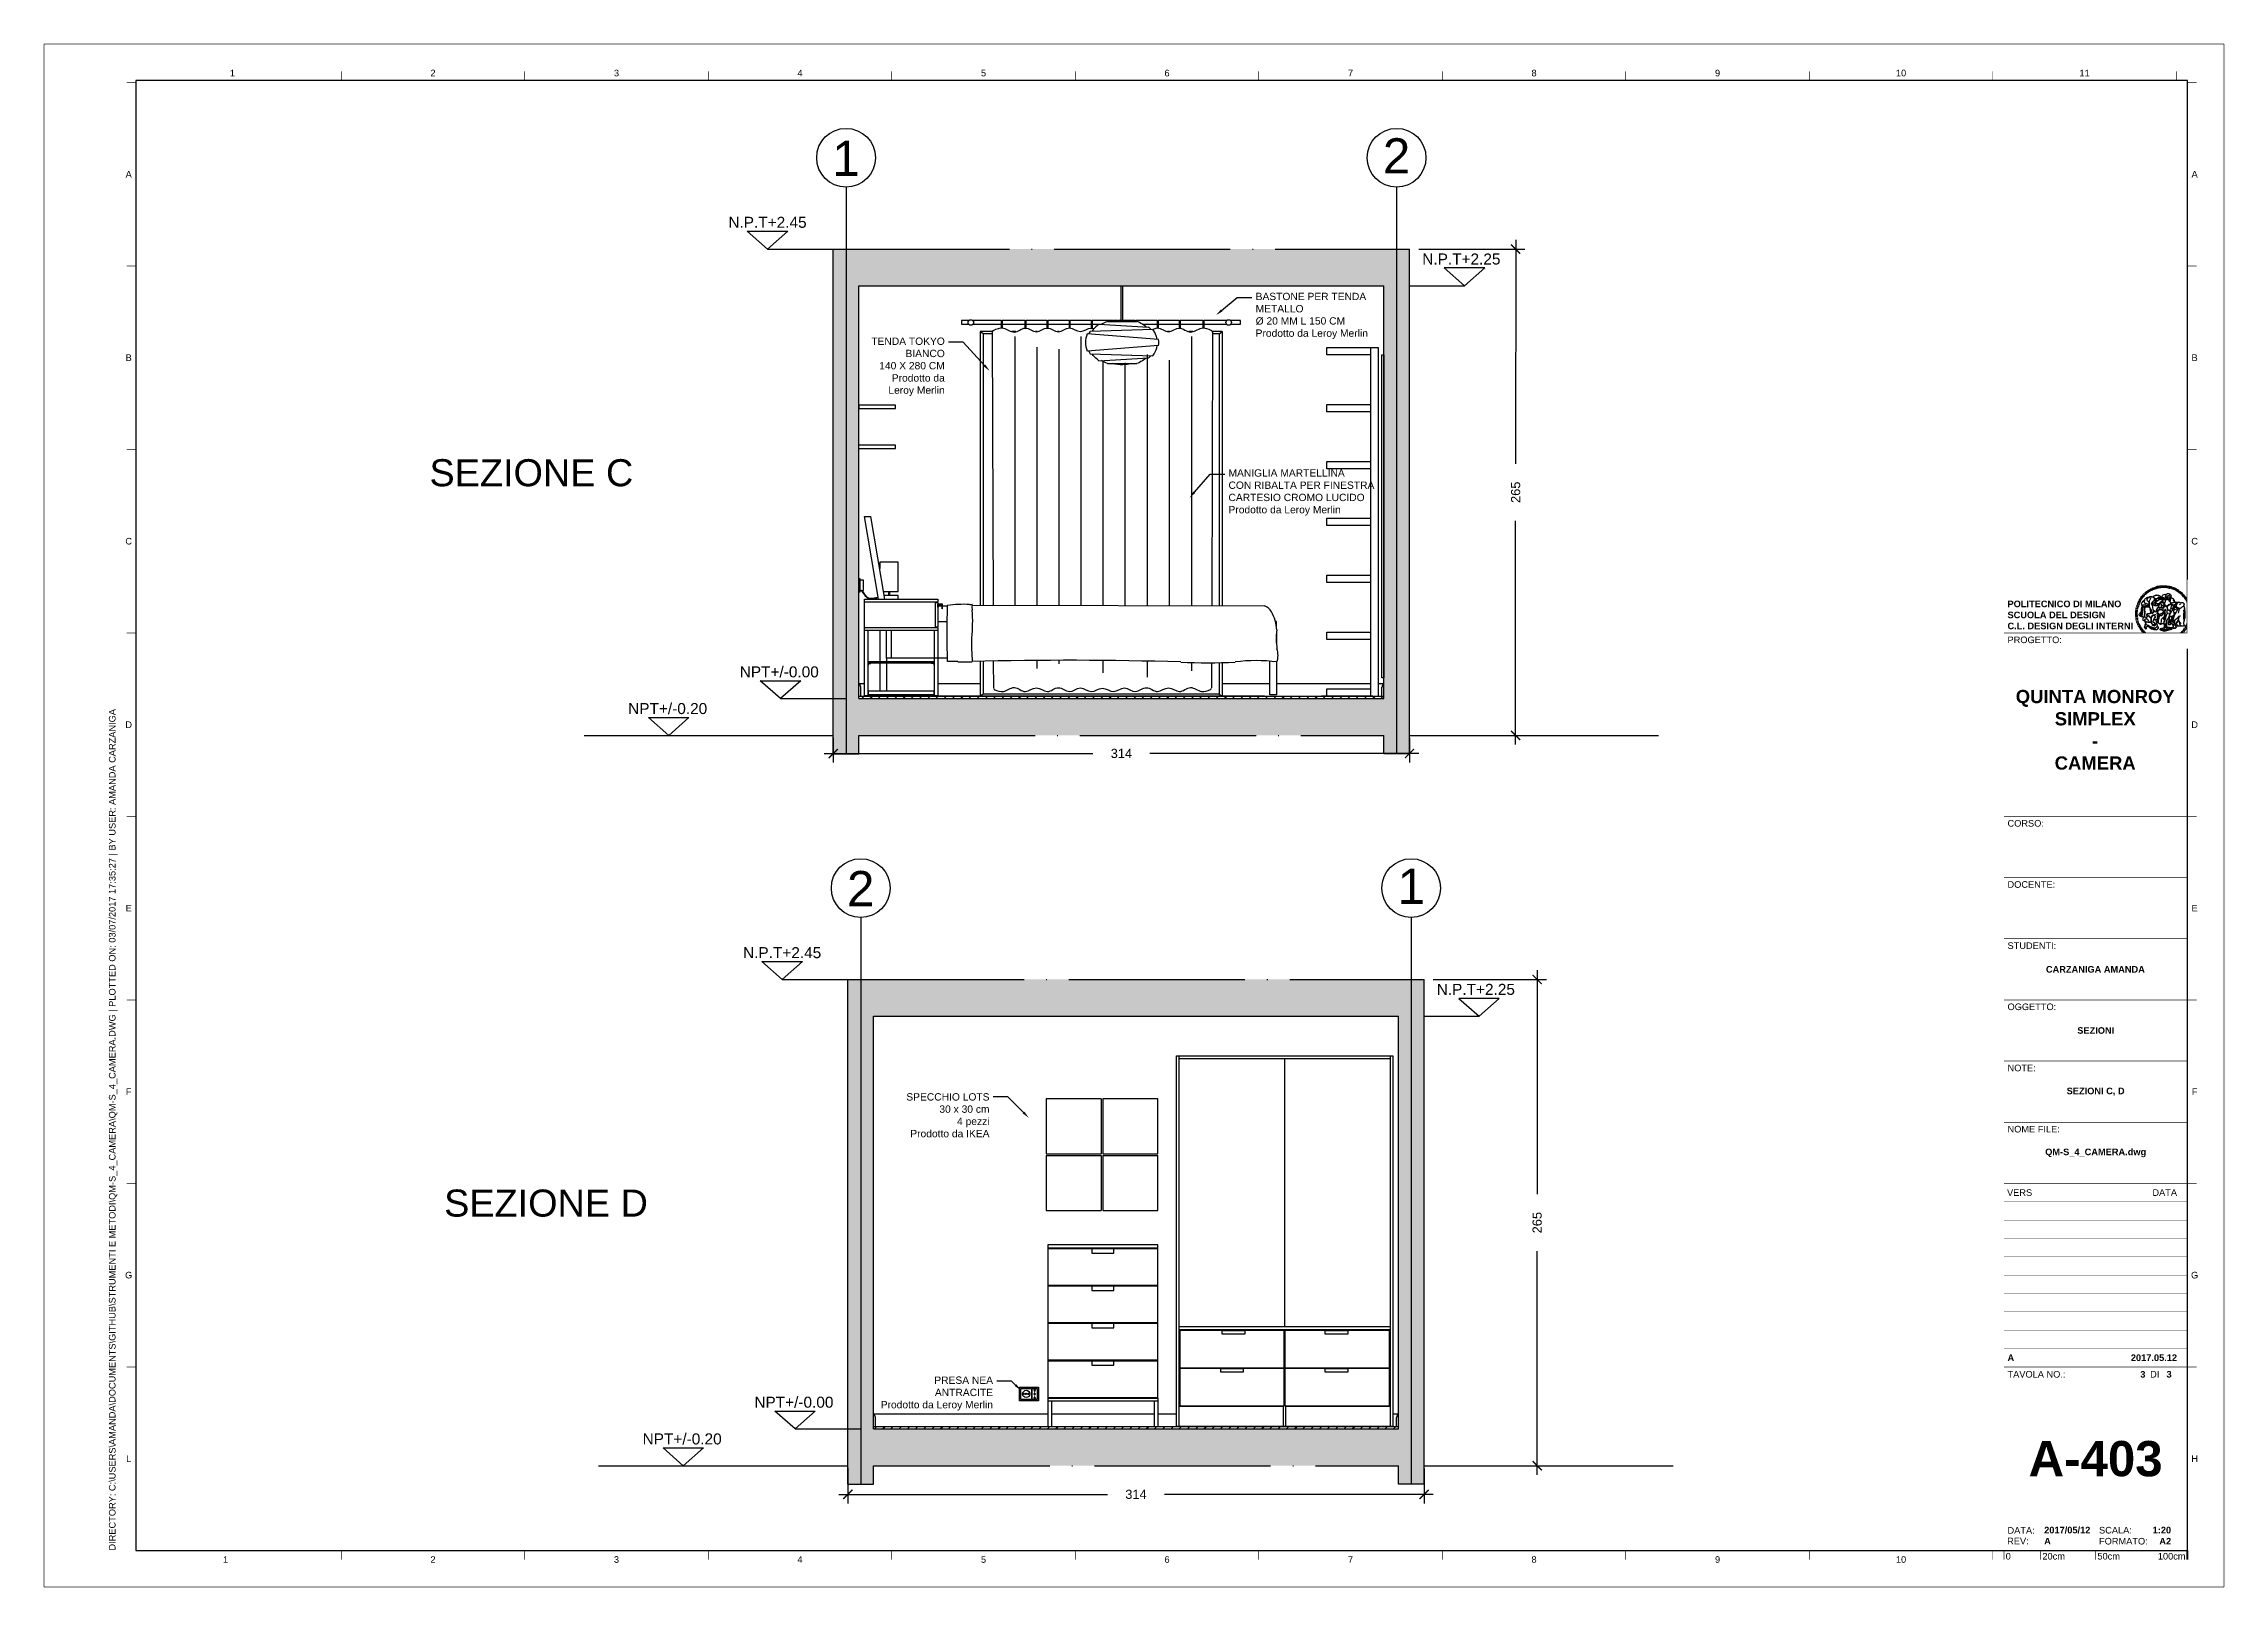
# Paper-space layout 'A403' of a CAD drawing. Header units: millimetres. Extents: x 0 to 594, y 0 to 421.
# The model-space entities are those that its viewports show. They can reach past a viewport. Long polylines and large blocks are cut down to what shows.
import ezdxf
from ezdxf import colors
from ezdxf.entities.mleader import LeaderData, LeaderLine
from ezdxf.enums import TextEntityAlignment as Align
from ezdxf.math import Vec2, Vec3

# ---------------------------------------------------------------- set-up
doc = ezdxf.new("R2010")
doc.units = ezdxf.units.MM
doc.set_wipeout_variables(frame=1)
doc.linetypes.add('ACAD_ISO04W100', pattern=[30, 24, -3, 0, -3])
doc.linetypes.add('ACAD_ISO10W100', pattern=[18, 12, -3, 0, -3])
for name, color, linetype in [('A-ANNO-SYMB', 3, 'Continuous'), ('A-ANNO-TEXT', 3, 'Continuous'), ('A-FLOR-LEVL', 254, 'Continuous'), ('A-FURN', 8, 'Continuous'), ('A-GLAZ-FULL', 4, 'Continuous'), ('A-SECT-MCUT', 7, 'Continuous'), ('ACCESSORI', 6, 'Continuous'), ('CAMPITURA', 255, 'Continuous'), ('G-ANNO-DIM', 252, 'Continuous'), ('G-ANNO-LOGO', 3, 'Continuous'), ('G-ANNO-TEXT', 3, 'Continuous'), ('G-ANNO-TTLB', 3, 'Continuous'), ('LAYOUT', 210, 'Continuous'), ('PAVIMENTAZIONE', 1, 'Continuous')]:
    doc.layers.add(name, color=color, linetype=linetype)
doc.layers.add('G-ANNO-NPLT', color=3, linetype='Continuous', plot=False)
doc.layers.get('LAYOUT').off()
doc.styles.add('ARIAL', font='arial.ttf')
doc.styles.add('ARIAL-BOLD', font='arialbd.ttf')
doc.styles.add('E-ARIAL', font='arial.ttf')
doc.styles.get("Standard").update_dxf_attribs({"font": 'arial.ttf'})
doc.dimstyles.new('1_1', dxfattribs={"dimtxt": 2.5, "dimasz": 2.5, "dimexe": 2.5, "dimexo": 2.5, "dimgap": 5, "dimtad": 0, "dimdec": 0, "dimtxsty": 'Standard', "dimblk": 'ARCHTICK', "dimcen": 2.5, "dimdle": 2.5, "dimadec": 0, "dimazin": 0, "dimtfac": 1, "dimtdec": 0, "dimtmove": 0, "dimatfit": 3, "dimldrblk": 'ARCHTICK', "dimfxl": 1, "dimarcsym": 0})

psp = doc.layouts.new('A403')

# ---------------------------------------------------------------- texts
at = {"layer": 'G-ANNO-TEXT', "style": 'ARIAL'}
for s, p in [('1', (51.44, 412.66)), ('2', (106.09, 412.66)), ('3', (156.09, 412.66)), ('4', (206.09, 412.66)), ('5', (256.09, 412.66)), ('6', (306.09, 412.66)), ('7', (356.09, 412.66)), ('8', (406.09, 412.66)), ('9', (456.09, 412.66)), ('10', (506.09, 412.66)), ('11', (556.09, 412.66)), ('A', (23.18, 385.09)), ('A', (586.07, 385.09)), ('B', (23.18, 335.09)), ('B', (586.07, 335.09)), ('C', (23.18, 285.09)), ('C', (586.07, 285.09)), ('D', (23.18, 235.09)), ('D', (586.07, 235.09)), ('E', (23.18, 185.09)), ('E', (586.07, 185.09)), ('F', (23.18, 135.09)), ('F', (586.07, 135.09)), ('G', (23.18, 85.09)), ('G', (586.07, 85.09)), ('L', (23.18, 35.09)), ('H', (586.07, 35.09)), ('1', (49.58, 7.6)), ('2', (106.09, 7.6)), ('3', (156.09, 7.6)), ('4', (206.09, 7.6)), ('5', (256.09, 7.6)), ('6', (306.09, 7.6)), ('7', (356.09, 7.6)), ('8', (406.09, 7.6)), ('9', (456.09, 7.6)), ('10', (506.09, 7.6))]:
    psp.add_text(s, height=1.8, dxfattribs=at).set_placement(p, align=Align.MIDDLE_CENTER)
at = {"layer": 'G-ANNO-TEXT', "insert": (17.79, 10.04), "char_height": 1.8, "attachment_point": 1, "rotation": 90, "style": 'ARIAL'}
psp.add_mtext_dynamic_manual_height_columns('DIRECTORY: C:\\\\USERS\\\\AMANDA\\\\DOCUMENTS\\\\GITHUB\\\\STRUMENTI E METODI\\\\QM-S_4_CAMERA\\\\QM-S_4_CAMERA.DWG | PLOTTED ON: 03/07/2017 17:35:27 | BY USER: AMANDA CARZANIGA', width=412.209, gutter_width=9, heights=[0], dxfattribs=at)

msp = doc.modelspace()

# ---------------------------------------------------------------- texts
at = {"layer": 'A-ANNO-TEXT', "style": 'ARIAL'}
for s, height, p in [('1', 19.2, (1796.4, 710.1)), ('2', 19.2, (2096.4, 711.4)), ('2', 19.2, (2773.7, 710.1)), ('1', 19.2, (3073.7, 711.4)), ('N.P.T+2.45', 6, (1753.6, 681.8)), ('N.P.T+2.45', 6, (2730.9, 681.8)), ('N.P.T+2.25', 6, (2131.7, 661.8)), ('N.P.T+2.25', 6, (3108.9, 661.8)), ('NPT+/-0.00', 6, (1760, 436.8)), ('NPT+/-0.00', 6, (2737.3, 436.8))]:
    msp.add_text(s, height=height, dxfattribs=at).set_placement(p, align=Align.CENTER)
for p in [(1699.2, 416.8), (2676.4, 416.8)]:
    msp.add_text('NPT+/-0.20', height=6, rotation=359.9996, dxfattribs=at).set_placement(p, align=Align.CENTER)
at = {"layer": 'A-ANNO-TEXT', "char_height": 14.75, "attachment_point": 1, "style": 'ARIAL'}
for s, insert in [('SEZIONE C', (1569.4, 555.7)), ('SEZIONE D', (2546.7, 555.7))]:
    msp.add_mtext_dynamic_manual_height_columns(s, width=257.212, gutter_width=1.26, heights=[0], dxfattribs=dict(at, insert=insert))

# ---------------------------------------------------------------- blocks, each defined once
blk = doc.blocks.new('*U25')
at = {"layer": 'G-ANNO-TTLB', "const_width": 0.18}
for points in [[(0, -2.5), (0, 0)], [(10, 0), (10, -2.5)], [(25, 0), (25, -2.5)]]:
    blk.add_lwpolyline(points, dxfattribs=at)
at = {"layer": 'G-ANNO-TTLB'}
blk.add_lwpolyline([(50, 0, 0.48, 0.48, 0), (50, -2.5, 0.48, 0.48, 0)], format="xyseb", dxfattribs=at)
at = {"layer": 'G-ANNO-TEXT', "style": 'E-ARIAL'}
blk.add_text('0', height=1.8, dxfattribs=at).set_placement((1.2, -0.7), align=Align.TOP_CENTER)
for s, p in [('20cm', (10.5, -2.5)), ('50cm', (25.5, -2.5))]:
    blk.add_text(s, height=1.8, dxfattribs=at).set_placement(p)
blk.add_text('100cm', height=1.8, dxfattribs=at).set_placement((49.5, -2.5), align=Align.RIGHT)
blk = doc.blocks.new('logoPolimi')
for p, q in [((-1.49, 1.84), (-1.36, 1.68)), ((-1.41, 1.91), (-1.28, 1.74)), ((-1.32, 1.97), (-1.2, 1.8)), ((-1.22, 2.03), (-1.11, 1.85)), ((-1.13, 2.09), (-1.03, 1.9)), ((-1.03, 2.14), (-0.94, 1.95)), ((-0.93, 2.18), (-0.84, 1.99)), ((-0.83, 2.22), (-0.75, 2.03)), ((-0.72, 2.26), (-0.66, 2.06)), ((-0.61, 2.29), (-0.56, 2.09)), ((-0.51, 2.32), (-0.46, 2.11)), ((-0.4, 2.34), (-0.36, 2.13)), ((-0.29, 2.35), (-0.26, 2.14)), ((-0.18, 2.36), (-0.16, 2.15)), ((-0.07, 2.37), (-0.06, 2.16)), ((0.04, 2.37), (0.04, 2.16)), ((0.15, 2.36), (0.14, 2.16)), ((0.26, 2.36), (0.24, 2.15)), ((0.37, 2.34), (0.34, 2.13)), ((0.48, 2.32), (0.44, 2.12)), ((0.59, 2.3), (0.54, 2.09)), ((0.69, 2.27), (0.63, 2.07)), ((0.8, 2.23), (0.73, 2.03)), ((0.9, 2.19), (0.82, 2)), ((1, 2.15), (0.91, 1.96)), ((1.1, 2.1), (1, 1.91)), ((1.2, 2.04), (1.09, 1.86)), ((1.29, 1.99), (1.18, 1.81)), ((1.38, 1.92), (1.26, 1.75)), ((1.47, 1.86), (1.34, 1.69)), ((-2.37, 0.12), (-2.16, 0.11)), ((-2.37, 0.01), (-2.16, 0.01)), ((-2.36, 0.23), (-2.15, 0.21)), ((-2.35, 0.34), (-2.14, 0.31)), ((-2.33, 0.45), (-2.12, 0.41)), ((-2.3, 0.55), (-2.1, 0.51)), ((-2.28, 0.66), (-2.07, 0.6)), ((-2.24, 0.77), (-2.04, 0.7)), ((-2.2, 0.87), (-2.01, 0.79)), ((-2.16, 0.97), (-1.97, 0.89)), ((-2.11, 1.07), (-1.93, 0.98)), ((-2.06, 1.17), (-1.88, 1.07)), ((-2.01, 1.26), (-1.83, 1.15)), ((-1.94, 1.36), (-1.77, 1.24)), ((-1.88, 1.45), (-1.71, 1.32)), ((-1.84, 0.03), (-1.82, 0.35)), ((-1.81, 1.53), (-1.65, 1.4)), ((-1.74, 1.61), (-1.58, 1.47)), ((-1.73, 0.59), (-1.73, 0.59)), ((-1.73, 0.59), (-1.73, 0.59)), ((-1.66, 1.69), (-1.51, 1.54)), ((-1.65, 0.57), (-1.65, 0.57)), ((-1.59, 1.12), (-1.59, 1.12)), ((-1.58, 1.77), (-1.44, 1.61)), ((-1.51, 0.55), (-1.51, 0.55)), ((-1.51, 0.55), (-1.51, 0.55)), ((-1.31, 0.79), (-1.21, 0.75)), ((-1.21, 0.75), (-1.31, 0.79)), ((-1.21, 0.75), (-1.31, 0.79)), ((-1.21, 0.75), (-1.21, 0.75)), ((-1.21, 0.75), (-1.21, 0.75)), ((-1.19, 0.76), (-1.19, 0.76)), ((-1.19, 0.76), (-1.19, 0.76)), ((-1.17, 0.99), (-1.18, 0.99)), ((-1.18, 0.99), (-1.17, 0.99)), ((-1.16, 0.57), (-1.16, 0.57)), ((-1.16, 0.57), (-1.16, 0.57)), ((-1.1, 0.01), (-0.99, 0.06)), ((-0.99, 0.06), (-1.1, 0.01)), ((-0.99, 0.06), (-1.1, 0.01)), ((-0.99, 0.06), (-0.99, 0.06)), ((-0.99, 0.06), (-0.99, 0.06)), ((-0.97, 0.79), (-0.98, 0.79)), ((-0.89, 0.84), (-0.97, 0.79)), ((-0.97, 0.79), (-0.89, 0.84)), ((-0.96, 1.41), (-0.96, 1.41)), ((-0.96, 1.41), (-0.96, 1.41)), ((-0.89, 0.84), (-0.82, 0.87)), ((-0.82, 0.87), (-0.89, 0.84)), ((-0.89, 0.84), (-0.82, 0.87)), ((-0.88, 0.83), (-0.89, 0.84)), ((-0.85, 1.39), (-0.85, 1.39)), ((-0.85, 1.39), (-0.85, 1.39)), ((-0.84, 0.14), (-0.84, 0.14)), ((-0.77, 1.08), (-0.78, 1.08)), ((-0.78, 1.08), (-0.77, 1.08)), ((-0.61, 1.12), (-0.77, 1.08)), ((-0.77, 1.08), (-0.61, 1.12)), ((-0.77, 1.08), (-0.61, 1.12)), ((-0.75, 1.3), (-0.76, 1.29)), ((-0.76, 1.29), (-0.75, 1.3)), ((-0.65, 0.99), (-0.7, 0.96)), ((-0.69, 0.18), (-0.68, 0.18)), ((-0.66, 0.93), (-0.66, 0.93)), ((-0.66, 0.93), (-0.64, 0.93)), ((-0.66, 0.93), (-0.66, 0.93)), ((-0.66, 0.93), (-0.66, 0.93)), ((-0.63, 1.01), (-0.63, 1.01)), ((-0.63, 1.01), (-0.62, 1.01)), ((-0.63, 0.66), (-0.63, 0.66)), ((-0.6, 1.12), (-0.61, 1.12)), ((-0.61, 1.12), (-0.6, 1.12)), ((-0.61, 1.12), (-0.6, 1.12)), ((-0.61, 0.86), (-0.57, 0.85)), ((-0.57, 0.85), (-0.61, 0.86)), ((-0.61, 0.86), (-0.57, 0.85)), ((-0.53, 1.08), (-0.6, 1.12)), ((-0.6, 1.12), (-0.6, 1.11)), ((-0.6, 1.12), (-0.53, 1.08)), ((-0.57, 0.8), (-0.59, 0.8)), ((-0.57, 0.85), (-0.53, 0.84)), ((-0.57, 0.85), (-0.57, 0.85)), ((-0.57, 0.85), (-0.57, 0.85)), ((-0.57, 0.85), (-0.53, 0.84)), ((-0.56, 0.29), (-0.49, 0.48)), ((-0.56, 0.14), (-0.56, 0.29)), ((-0.5, 0.11), (-0.56, 0.14)), ((-0.53, 0.84), (-0.51, 0.84)), ((-0.53, 0.84), (-0.51, 0.84)), ((-0.53, 0.84), (-0.53, 0.84)), ((-0.51, 0.11), (-0.51, 0.11)), ((-0.51, 0.11), (-0.51, 0.11)), ((-0.34, 0.33), (-0.5, 0.11)), ((-0.49, 0.48), (-0.41, 0.55)), ((-0.42, 0.8), (-0.47, 0.79)), ((-0.42, 0.8), (-0.47, 0.79)), ((-0.47, 0.79), (-0.45, 0.76)), ((-0.47, 0.79), (-0.45, 0.76)), ((-0.45, 1.14), (-0.42, 1.11)), ((-0.42, 1.26), (-0.36, 1.22)), ((-0.41, 0.55), (-0.34, 0.49)), ((-0.4, 1.37), (-0.38, 1.38)), ((-0.39, 1.37), (-0.4, 1.37)), ((-0.35, 1.33), (-0.4, 1.37)), ((-0.39, 1.24), (-0.4, 1.23)), ((-0.38, 1.14), (-0.38, 1.14)), ((-0.34, 0.49), (-0.09, 0.48)), ((-0.16, 0.32), (-0.34, 0.33)), ((-0.14, 0.32), (-0.31, 0.34)), ((-0.28, 1.3), (-0.29, 1.3)), ((-0.28, 1.3), (-0.28, 1.3)), ((-0.16, 1.24), (-0.16, 1.25)), ((-0.16, 1.25), (-0.16, 1.25)), ((-0.16, 0.49), (-0.14, 0.64)), ((-0.06, 0.27), (-0.16, 0.32)), ((-0.1, 0.88), (-0.09, 0.87)), ((-0.08, 1.37), (-0.08, 1.38)), ((-0.08, 1.23), (-0.05, 1.21)), ((-0.05, 1.21), (-0.08, 1.23)), ((-0.08, 1.23), (-0.05, 1.21)), ((-0.03, 0.26), (-0.06, 0.27)), ((-0.05, 1.21), (-0.04, 1.21)), ((-0.04, 1.21), (-0.05, 1.21)), ((-0.04, 1.21), (-0.04, 1.21)), ((-0.04, 1.21), (-0.04, 1.21)), ((-0.04, 0.48), (-0.03, 0.26)), ((0.03, 1.15), (0.03, 1.15)), ((0.03, 0.66), (0.03, 0.67)), ((0.07, 0.58), (0.07, 0.57)), ((0.1, 1.18), (0.1, 1.18)), ((0.1, 0.84), (0.1, 0.84)), ((0.13, 1.32), (0.17, 1.19)), ((0.14, 0.71), (0.34, 0.65)), ((0.31, 0.56), (0.17, 0.63)), ((0.27, 1.61), (0.27, 1.61)), ((0.27, 1.61), (0.27, 1.61)), ((0.27, 1.61), (0.27, 1.61)), ((0.29, 1.29), (0.29, 1.29)), ((0.29, 1.29), (0.29, 1.29)), ((0.29, 1.29), (0.29, 1.29)), ((0.29, 1.29), (0.29, 1.29)), ((0.33, 0.49), (0.34, 0.49)), ((0.33, 0.03), (0.35, 0.03)), ((0.33, 0.03), (0.35, 0.03)), ((0.34, 0.65), (0.34, 0.64)), ((0.35, 0.03), (0.57, 0.06)), ((0.35, 0.03), (0.57, 0.06)), ((0.35, 0.03), (0.35, 0.03)), ((0.35, 0.03), (0.35, 0.03)), ((0.38, 1.36), (0.37, 1.35)), ((0.38, 0.34), (0.37, 0.34)), ((0.38, 0.34), (0.38, 0.34)), ((0.43, 0.67), (0.39, 0.64)), ((0.49, 1.05), (0.51, 1.13)), ((0.51, 1.13), (0.49, 1.05)), ((0.49, 1.05), (0.51, 1.13)), ((0.51, 1.31), (0.5, 1.29)), ((0.51, 1.13), (0.52, 1.23)), ((0.52, 1.23), (0.51, 1.23)), ((0.51, 1.23), (0.52, 1.23)), ((0.52, 1.23), (0.51, 1.13)), ((0.51, 1.13), (0.52, 1.23)), ((0.52, 1.24), (0.6, 1.37)), ((0.52, 1.23), (0.6, 1.36)), ((0.6, 1.36), (0.52, 1.23)), ((0.52, 1.23), (0.52, 1.23)), ((0.52, 1.23), (0.52, 1.24)), ((0.52, 1.23), (0.52, 1.23)), ((0.55, 1.07), (0.53, 1.06)), ((0.53, 1.04), (0.53, 1.06)), ((0.53, 1.05), (0.53, 1.04)), ((0.54, 0.3), (0.63, 0.32)), ((0.54, -0.08), (0.61, 0.06)), ((0.61, 0.06), (0.54, -0.08)), ((0.54, -0.08), (0.61, 0.06)), ((0.56, 0.19), (0.59, 0.21)), ((0.57, 1.07), (0.57, 1.07)), ((0.57, 1.07), (0.57, 1.07)), ((0.57, 1.07), (0.57, 1.07)), ((0.57, 1.07), (0.57, 1.07)), ((0.57, 1.07), (0.57, 1.07)), ((0.57, 1.07), (0.57, 1.07)), ((0.57, 1.07), (0.57, 1.07)), ((0.58, 0.3), (0.59, 0.29)), ((0.59, 0.78), (0.59, 0.79)), ((0.59, 0.79), (0.59, 0.79)), ((0.59, 0.79), (0.59, 0.79)), ((0.59, 0.79), (0.59, 0.78)), ((0.61, 0.06), (0.6, 0.07)), ((0.6, 0.07), (0.61, 0.06)), ((0.61, 0.06), (0.61, 0.07)), ((0.62, 0.21), (0.65, 0.22)), ((0.64, 1.37), (0.65, 1.37)), ((0.69, 0.86), (0.68, 0.86)), ((0.68, 0.86), (0.69, 0.86)), ((0.68, 0.76), (0.68, 0.76)), ((0.76, 0.26), (0.76, 0.26)), ((0.82, 0.35), (0.84, 0.36)), ((0.82, 0.35), (0.82, 0.35)), ((0.84, 0.36), (0.84, 0.37)), ((0.85, 0.34), (1.05, 0.35)), ((0.93, 1.05), (0.93, 1.05)), ((0.93, 1.05), (0.93, 1.05)), ((0.93, 1.05), (0.93, 1.04)), ((0.93, 1.05), (0.93, 1.05)), ((0.97, 0.66), (0.96, 0.66)), ((1.01, 0.97), (0.98, 0.96)), ((1.17, 0.96), (1.17, 0.95)), ((1.17, 0.95), (1.17, 0.95)), ((1.34, 0.37), (1.26, 0.04)), ((1.27, 0.37), (1.27, 0.38)), ((1.28, 0.95), (1.28, 0.95)), ((1.37, 0.73), (1.46, 0.81)), ((1.41, 0.4), (1.41, 0.41)), ((1.56, 1.79), (1.42, 1.63)), ((1.64, 1.71), (1.49, 1.56)), ((1.49, 0.9), (1.57, 0.92)), ((1.72, 1.63), (1.56, 1.49)), ((1.67, 0.6), (1.57, 0.53)), ((1.79, 1.55), (1.63, 1.41)), ((1.86, 1.47), (1.7, 1.34)), ((1.93, 1.38), (1.76, 1.26)), ((1.99, 1.29), (1.81, 1.17)), ((2.05, 1.19), (1.87, 1.09)), ((2.1, 1.1), (1.92, 1)), ((2.15, 1), (1.96, 0.91)), ((2.19, 0.9), (2, 0.82)), ((2.23, 0.79), (2.04, 0.72)), ((2.27, 0.69), (2.07, 0.63)), ((2.3, 0.58), (2.09, 0.53)), ((2.32, 0.47), (2.12, 0.43)), ((2.34, 0.37), (2.13, 0.33)), ((2.36, 0.26), (2.15, 0.23)), ((2.37, 0.15), (2.16, 0.13)), ((2.37, 0.04), (2.16, 0.03)), ((-2.37, -0.1), (-2.16, -0.09)), ((-2.36, -0.21), (-2.15, -0.19)), ((-2.35, -0.32), (-2.14, -0.29)), ((-2.33, -0.43), (-2.12, -0.39)), ((-2.31, -0.54), (-2.1, -0.49)), ((-2.28, -0.65), (-2.08, -0.59)), ((-2.25, -0.75), (-2.05, -0.69)), ((-2.21, -0.86), (-2.02, -0.78)), ((-2.17, -0.96), (-1.98, -0.87)), ((-2.12, -1.06), (-1.93, -0.96)), ((-2.07, -1.16), (-1.89, -1.05)), ((-2.04, -0.15), (-1.97, -0.2)), ((-2.01, -1.25), (-1.84, -1.14)), ((-1.95, -1.34), (-1.78, -1.22)), ((-1.89, -1.43), (-1.72, -1.31)), ((-1.82, -1.52), (-1.66, -1.38)), ((-1.75, -1.6), (-1.59, -1.46)), ((-1.67, -1.68), (-1.52, -1.53)), ((-1.58, -0.12), (-1.6, -0.18)), ((-1.6, -0.18), (-1.58, -0.28)), ((-1.57, -0.54), (-1.59, -0.54)), ((-1.59, -0.54), (-1.59, -0.54)), ((-1.59, -1.76), (-1.45, -1.6)), ((-1.56, -0.32), (-1.56, -0.31)), ((-1.56, -0.31), (-1.56, -0.31)), ((-1.53, -0.65), (-1.53, -0.65)), ((-1.53, -0.65), (-1.53, -0.65)), ((-1.51, -1.83), (-1.37, -1.67)), ((-1.48, -0.86), (-1.48, -0.85)), ((-1.42, -0.37), (-1.42, -0.37)), ((-1.42, -1.9), (-1.29, -1.73)), ((-1.38, -0.46), (-1.38, -0.46)), ((-1.33, -1.96), (-1.21, -1.79)), ((-1.31, -0.24), (-1.31, -0.23)), ((-1.31, -0.23), (-1.31, -0.24)), ((-1.23, -0.19), (-1.23, -0.19)), ((-1.23, -0.19), (-1.23, -0.19)), ((-1.23, -0.19), (-1.23, -0.19)), ((-1.23, -0.19), (-1.23, -0.19)), ((-1.01, -0.39), (-1.02, -0.39)), ((-1.02, -0.39), (-1.01, -0.39)), ((-1.02, -0.7), (-1.02, -0.7)), ((-1.02, -0.7), (-1.02, -0.7)), ((-1.02, -0.7), (-1.02, -0.7)), ((-0.79, -0.51), (-0.83, -0.58)), ((-0.83, -0.58), (-0.79, -0.51)), ((-0.83, -0.58), (-0.79, -0.51)), ((-0.78, -1.05), (-0.83, -0.94)), ((-0.83, -0.94), (-0.78, -1.05)), ((-0.83, -0.94), (-0.83, -0.94)), ((-0.83, -0.94), (-0.78, -1.05)), ((-0.82, -1.23), (-0.82, -1.23)), ((-0.82, -1.23), (-0.77, -1.23)), ((-0.77, -1.23), (-0.82, -1.23)), ((-0.82, -1.23), (-0.82, -1.23)), ((-0.77, -1.23), (-0.82, -1.23)), ((-0.75, -0.96), (-0.8, -0.89)), ((-0.8, -0.89), (-0.79, -0.92)), ((-0.79, -0.92), (-0.8, -0.89)), ((-0.8, -0.89), (-0.75, -0.96)), ((-0.79, -0.92), (-0.8, -0.89)), ((-0.8, -0.89), (-0.8, -0.89)), ((-0.8, -0.89), (-0.75, -0.96)), ((-0.79, -0.92), (-0.78, -0.95)), ((-0.78, -0.95), (-0.79, -0.92)), ((-0.78, -0.95), (-0.79, -0.92)), ((-0.77, -0.49), (-0.78, -0.48)), ((-0.78, -0.48), (-0.77, -0.49)), ((-0.78, -0.95), (-0.76, -1)), ((-0.76, -1), (-0.78, -0.95)), ((-0.76, -1), (-0.78, -0.95)), ((-0.71, -0.89), (-0.75, -0.87)), ((-0.75, -0.87), (-0.71, -0.89)), ((-0.75, -0.87), (-0.71, -0.89)), ((-0.72, -1.01), (-0.75, -0.96)), ((-0.75, -0.96), (-0.72, -1.01)), ((-0.75, -0.96), (-0.72, -1.01)), ((-0.64, -0.93), (-0.71, -0.89)), ((-0.71, -0.89), (-0.64, -0.93)), ((-0.71, -0.89), (-0.64, -0.93)), ((-0.66, -0.53), (-0.66, -0.53)), ((-0.66, -0.53), (-0.66, -0.53)), ((-0.66, -0.53), (-0.66, -0.53)), ((-0.39, -0.81), (-0.51, -0.69)), ((-0.51, -1.04), (-0.5, -1.04)), ((-0.48, -0.42), (-0.48, -0.42)), ((-0.48, -0.42), (-0.48, -0.42)), ((-0.48, -0.42), (-0.48, -0.42)), ((-0.41, -0.51), (-0.41, -0.51)), ((-0.38, -0.05), (-0.39, -0.12)), ((-0.39, -0.12), (-0.37, -0.1)), ((-0.35, -0.14), (-0.37, -0.08)), ((-0.37, -0.09), (-0.37, -0.09)), ((-0.33, -0.12), (-0.35, -0.14)), ((-0.32, -0.14), (-0.35, -0.14)), ((-0.35, -0.18), (-0.34, -0.22)), ((-0.34, -0.08), (-0.29, -0.16)), ((-0.34, -0.22), (-0.34, -0.22)), ((-0.27, -0.17), (-0.32, -0.14)), ((-0.25, -0.91), (-0.26, -0.9)), ((-0.26, -1.29), (0.1, -1.2)), ((0.1, -1.2), (-0.26, -1.29)), ((0.08, -1.4), (-0.26, -1.29)), ((-0.26, -1.29), (0.08, -1.4)), ((-0.26, -1.38), (-0.26, -1.29)), ((-0.26, -1.29), (-0.26, -1.29)), ((-0.26, -1.29), (-0.26, -1.38)), ((-0.26, -1.29), (0.08, -1.4)), ((-0.26, -1.29), (-0.26, -1.29)), ((0.08, -1.49), (-0.26, -1.38)), ((-0.26, -1.38), (0.09, -1.49)), ((-0.14, -0.15), (-0.16, -0.13)), ((-0.11, -0.04), (-0.12, -0.05)), ((-0.04, -0.41), (-0.01, -0.44)), ((-0.01, -0.44), (-0.04, -0.41)), ((-0.04, -0.41), (-0.01, -0.44)), ((0.07, -0.84), (0.07, -0.84)), ((0.07, -0.84), (0.07, -0.84)), ((0.1, -1.2), (0.08, -1.32)), ((0.08, -1.32), (0.13, -1.2)), ((0.08, -1.4), (0.72, -1.22)), ((0.72, -1.22), (0.08, -1.4)), ((0.08, -1.4), (0.72, -1.22)), ((0.72, -1.31), (0.08, -1.49)), ((0.08, -1.44), (0.08, -1.4)), ((0.08, -1.4), (0.08, -1.44)), ((0.08, -1.4), (0.08, -1.49)), ((0.08, -1.49), (0.08, -1.44)), ((0.08, -1.44), (0.08, -1.44)), ((0.08, -1.44), (0.08, -1.45)), ((0.08, -1.45), (0.08, -1.46)), ((0.08, -1.46), (0.08, -1.49)), ((0.1, -1.01), (0.09, -0.86)), ((0.1, -1.01), (0.09, -0.86)), ((0.09, -1.49), (0.72, -1.31)), ((0.1, -1.2), (0.12, -1.04)), ((0.12, -1.04), (0.1, -1.2)), ((0.13, -1.2), (0.1, -1.2)), ((0.1, -1.2), (0.13, -1.2)), ((0.13, -1.2), (0.1, -1.2)), ((0.1, -1.2), (0.1, -1.2)), ((0.11, -0.44), (0.11, -0.44)), ((0.11, -0.44), (0.11, -0.44)), ((0.12, -0.21), (0.12, -0.21)), ((0.12, -0.21), (0.12, -0.21)), ((0.12, -0.21), (0.12, -0.21)), ((0.12, -0.21), (0.12, -0.21)), ((0.12, -0.21), (0.12, -0.21)), ((0.12, -0.21), (0.12, -0.21)), ((0.12, -0.21), (0.12, -0.21)), ((0.12, -0.21), (0.12, -0.21)), ((0.12, -0.21), (0.12, -0.21)), ((0.12, -0.21), (0.12, -0.21)), ((0.12, -0.21), (0.12, -0.21)), ((0.12, -0.21), (0.12, -0.21)), ((0.12, -0.21), (0.12, -0.21)), ((0.12, -0.56), (0.14, -0.53)), ((0.14, -0.53), (0.12, -0.56)), ((0.12, -0.56), (0.14, -0.53)), ((0.12, -1.04), (0.12, -1.04)), ((0.12, -1.04), (0.12, -1.04)), ((0.12, -1.04), (0.12, -1.04)), ((0.21, -0.99), (0.13, -1.2)), ((0.13, -1.2), (0.21, -0.99)), ((0.36, -1.14), (0.13, -1.2)), ((0.13, -1.2), (0.26, -1.17)), ((0.14, -0.53), (0.16, -0.49)), ((0.16, -0.49), (0.14, -0.53)), ((0.14, -0.53), (0.16, -0.49)), ((0.16, -0.49), (0.16, -0.49)), ((0.16, -0.49), (0.16, -0.49)), ((0.28, -1.19), (0.21, -0.99)), ((0.21, -0.99), (0.31, -1.27)), ((0.24, -0.17), (0.24, -0.16)), ((0.24, -0.16), (0.24, -0.17)), ((0.25, -0.84), (0.25, -0.88)), ((0.25, -0.88), (0.25, -0.84)), ((0.25, -0.88), (0.25, -0.84)), ((0.25, -0.88), (0.29, -1.17)), ((0.26, -0.88), (0.25, -0.88)), ((0.31, -1.27), (0.25, -0.88)), ((0.26, -1.17), (0.28, -1.16)), ((0.28, -1.16), (0.36, -1.14)), ((0.29, -1.17), (0.28, -1.19)), ((0.36, -1.14), (0.72, -1.22)), ((0.72, -1.22), (0.36, -1.14)), ((0.49, -0.31), (0.49, -0.31)), ((0.49, -0.31), (0.49, -0.31)), ((0.5, -0.27), (0.5, -0.27)), ((0.51, -0.27), (0.51, -0.27)), ((0.72, -0.81), (0.75, -0.89)), ((0.72, -1.22), (0.72, -1.31)), ((0.72, -1.31), (0.72, -1.22)), ((0.74, -0.23), (0.74, -0.23)), ((0.74, -0.23), (0.75, -0.24)), ((0.75, -0.23), (0.75, -0.23)), ((0.86, -0.25), (0.82, -0.34)), ((0.87, -0.22), (0.86, -0.23)), ((0.87, -0.22), (0.86, -0.25)), ((0.96, -0.58), (0.96, -0.57)), ((1.05, -1.05), (1.04, -1.05)), ((1.28, -2), (1.17, -1.82)), ((1.37, -1.93), (1.25, -1.76)), ((1.31, -0.27), (1.3, -0.26)), ((1.3, -0.26), (1.3, -0.26)), ((1.3, -0.26), (1.3, -0.26)), ((1.3, -0.26), (1.31, -0.27)), ((1.3, -0.26), (1.3, -0.26)), ((1.46, -1.87), (1.33, -1.7)), ((1.54, -1.8), (1.41, -1.64)), ((1.63, -1.72), (1.48, -1.57)), ((1.71, -1.65), (1.55, -1.5)), ((1.78, -1.57), (1.62, -1.43)), ((1.85, -1.48), (1.69, -1.35)), ((1.92, -1.39), (1.75, -1.27)), ((1.98, -1.3), (1.81, -1.19)), ((2.04, -1.21), (1.86, -1.1)), ((2.09, -1.11), (1.91, -1.01)), ((2.14, -1.01), (1.95, -0.92)), ((2.19, -0.91), (1.99, -0.83)), ((2.23, -0.81), (2.03, -0.74)), ((2.26, -0.7), (2.06, -0.64)), ((2.29, -0.6), (2.09, -0.55)), ((2.32, -0.49), (2.11, -0.45)), ((2.34, -0.38), (2.13, -0.35)), ((2.35, -0.27), (2.15, -0.25)), ((2.37, -0.08), (2.16, -0.07)), ((2.36, -0.16), (2.16, -0.15)), ((-1.24, -2.02), (-1.13, -1.84)), ((-1.14, -2.08), (-1.04, -1.89)), ((-1.04, -2.13), (-0.95, -1.94)), ((-0.94, -2.18), (-0.86, -1.98)), ((-0.84, -2.22), (-0.77, -2.02)), ((-0.74, -2.25), (-0.67, -2.05)), ((-0.63, -2.29), (-0.57, -2.08)), ((-0.52, -2.31), (-0.48, -2.11)), ((-0.42, -2.33), (-0.38, -2.13)), ((-0.31, -2.35), (-0.28, -2.14)), ((-0.2, -2.36), (-0.18, -2.15)), ((-0.09, -2.37), (-0.08, -2.16)), ((0.03, -2.37), (0.02, -2.16)), ((0.14, -2.37), (0.12, -2.16)), ((0.25, -2.36), (0.22, -2.15)), ((0.35, -2.34), (0.32, -2.14)), ((0.46, -2.32), (0.42, -2.12)), ((0.57, -2.3), (0.52, -2.1)), ((0.68, -2.27), (0.62, -2.07)), ((0.78, -2.24), (0.71, -2.04)), ((0.89, -2.2), (0.81, -2)), ((0.99, -2.15), (0.9, -1.96)), ((1.09, -2.11), (0.99, -1.92)), ((1.19, -2.05), (1.08, -1.87))]:
    blk.add_line(p, q)
for points in [[(-1.9, 0.12), (-1.94, 0.02), (-2.05, -0.09), (-2.05, -0.09)], [(-1.86, 0.38), (-1.86, 0.38), (-1.87, 0.19), (-1.9, 0.12)], [(-1.76, 0.6), (-1.76, 0.6), (-1.84, 0.57), (-1.86, 0.38)], [(-1.86, -0.04), (-1.84, 0.02), (-1.84, 0.03), (-1.84, 0.03)], [(-1.82, 0.78), (-1.83, 0.8), (-1.85, 0.86), (-1.83, 0.88)], [(-1.82, 0.78), (-1.83, 0.8), (-1.85, 0.86), (-1.83, 0.88)], [(-1.83, 0.88), (-1.81, 0.9), (-1.76, 0.96), (-1.76, 0.96)], [(-1.83, 0.88), (-1.81, 0.9), (-1.76, 0.96), (-1.76, 0.96)], [(-1.76, 0.6), (-1.83, 0.7), (-1.78, 0.74), (-1.78, 0.74)], [(-1.78, 0.74), (-1.79, 0.74), (-1.83, 0.7), (-1.76, 0.6)], [(-1.78, 0.74), (-1.8, 0.76), (-1.81, 0.78), (-1.82, 0.78)], [(-1.78, 0.74), (-1.8, 0.76), (-1.81, 0.78), (-1.82, 0.78)], [(-1.82, 0.35), (-1.81, 0.5), (-1.73, 0.59), (-1.73, 0.59)], [(-1.82, -0.19), (-1.73, -0.07), (-1.75, 0.14), (-1.75, 0.3)], [(-1.75, 0.33), (-1.75, 0.17), (-1.73, -0.05), (-1.8, -0.17)], [(-1.78, 0.74), (-1.75, 0.72), (-1.72, 0.69), (-1.68, 0.7)], [(-1.68, 0.7), (-1.72, 0.69), (-1.75, 0.72), (-1.78, 0.74)], [(-1.68, 0.7), (-1.72, 0.69), (-1.75, 0.72), (-1.78, 0.74)], [(-1.78, 0.74), (-1.78, 0.74), (-1.78, 0.74), (-1.78, 0.74)], [(-1.76, 0.96), (-1.68, 1.1), (-1.59, 1.12), (-1.59, 1.12)], [(-1.76, 0.96), (-1.68, 1.1), (-1.6, 1.12), (-1.6, 1.12)], [(-1.73, 0.59), (-1.74, 0.59), (-1.75, 0.6), (-1.76, 0.6)], [(-1.73, 0.59), (-1.74, 0.59), (-1.75, 0.6), (-1.76, 0.6)], [(-1.75, 0.3), (-1.76, 0.47), (-1.65, 0.57), (-1.65, 0.57)], [(-1.65, 0.57), (-1.65, 0.57), (-1.76, 0.5), (-1.75, 0.33)], [(-1.65, 0.57), (-1.68, 0.58), (-1.7, 0.58), (-1.73, 0.59)], [(-1.65, 0.57), (-1.68, 0.58), (-1.7, 0.58), (-1.73, 0.59)], [(-1.5, 0.71), (-1.53, 0.74), (-1.61, 0.71), (-1.68, 0.7)], [(-1.68, 0.7), (-1.61, 0.71), (-1.53, 0.73), (-1.5, 0.71)], [(-1.5, 0.71), (-1.53, 0.73), (-1.61, 0.71), (-1.68, 0.7)], [(-1.51, 0.55), (-1.56, 0.56), (-1.61, 0.56), (-1.65, 0.57)], [(-1.65, 0.57), (-1.61, 0.56), (-1.56, 0.56), (-1.51, 0.55)], [(-1.51, 0.55), (-1.56, 0.56), (-1.61, 0.56), (-1.65, 0.57)], [(-1.59, 1.12), (-1.6, 1.06), (-1.61, 0.99), (-1.61, 0.97)], [(-1.61, 0.97), (-1.61, 0.99), (-1.6, 1.06), (-1.59, 1.12)], [(-1.61, 0.97), (-1.61, 0.99), (-1.6, 1.06), (-1.59, 1.12)], [(-1.61, 0.97), (-1.61, 0.95), (-1.56, 0.88), (-1.54, 0.87)], [(-1.54, 0.87), (-1.56, 0.88), (-1.61, 0.95), (-1.61, 0.97)], [(-1.54, 0.87), (-1.56, 0.88), (-1.61, 0.96), (-1.61, 0.97)], [(-1.59, 1.12), (-1.59, 1.13), (-1.59, 1.15), (-1.58, 1.16)], [(-1.59, 1.12), (-1.59, 1.13), (-1.59, 1.15), (-1.58, 1.16)], [(-1.58, 1.16), (-1.57, 1.21), (-1.52, 1.23), (-1.49, 1.25)], [(-1.58, 1.16), (-1.57, 1.21), (-1.52, 1.23), (-1.49, 1.25)], [(-1.58, 0.36), (-1.58, 0.48), (-1.51, 0.55), (-1.51, 0.55)], [(-1.51, 0.55), (-1.51, 0.55), (-1.58, 0.48), (-1.58, 0.36)], [(-1.51, 0.55), (-1.51, 0.55), (-1.58, 0.48), (-1.58, 0.36)], [(-1.55, 0.04), (-1.55, 0.08), (-1.58, 0.25), (-1.58, 0.36)], [(-1.58, 0.36), (-1.58, 0.25), (-1.55, 0.08), (-1.55, 0.04)], [(-1.58, 0.36), (-1.58, 0.25), (-1.55, 0.08), (-1.55, 0.04)], [(-1.58, -0.12), (-1.57, -0.06), (-1.55, 0.02), (-1.55, 0.04)], [(-1.55, 0.04), (-1.55, 0.02), (-1.57, -0.06), (-1.58, -0.12)], [(-1.55, 0.04), (-1.55, 0.02), (-1.56, -0.04), (-1.57, -0.1)], [(-1.54, 0.87), (-1.52, 0.85), (-1.47, 0.83), (-1.44, 0.83)], [(-1.44, 0.83), (-1.47, 0.83), (-1.52, 0.85), (-1.54, 0.87)], [(-1.45, 0.83), (-1.47, 0.83), (-1.52, 0.85), (-1.54, 0.87)], [(-1.51, 0.55), (-1.33, 0.54), (-1.16, 0.57), (-1.16, 0.57)], [(-1.16, 0.57), (-1.16, 0.57), (-1.33, 0.54), (-1.51, 0.55)], [(-1.16, 0.57), (-1.16, 0.57), (-1.33, 0.54), (-1.51, 0.55)], [(-1.5, 0.71), (-1.46, 0.68), (-1.4, 0.62), (-1.33, 0.66)], [(-1.33, 0.66), (-1.4, 0.62), (-1.46, 0.68), (-1.5, 0.71)], [(-1.33, 0.66), (-1.4, 0.62), (-1.46, 0.68), (-1.5, 0.71)], [(-1.49, 1.25), (-1.46, 1.26), (-1.42, 1.33), (-1.39, 1.36)], [(-1.49, 1.25), (-1.46, 1.27), (-1.43, 1.34), (-1.39, 1.36)], [(-1.31, 0.79), (-1.33, 0.79), (-1.42, 0.83), (-1.45, 0.83)], [(-1.44, 0.83), (-1.42, 0.83), (-1.33, 0.79), (-1.31, 0.79)], [(-1.31, 0.79), (-1.33, 0.79), (-1.42, 0.83), (-1.44, 0.83)], [(-1.35, 1.1), (-1.4, 1.17), (-1.36, 1.23), (-1.29, 1.31)], [(-1.29, 1.31), (-1.36, 1.23), (-1.4, 1.17), (-1.35, 1.1)], [(-1.35, 1.1), (-1.4, 1.17), (-1.36, 1.23), (-1.29, 1.31)], [(-1.39, 1.36), (-1.35, 1.38), (-1.26, 1.4), (-1.19, 1.41)], [(-1.39, 1.36), (-1.35, 1.38), (-1.26, 1.4), (-1.19, 1.41)], [(-1.18, 0.99), (-1.24, 0.97), (-1.3, 1.03), (-1.35, 1.1)], [(-1.35, 1.1), (-1.3, 1.03), (-1.24, 0.97), (-1.18, 0.99)], [(-1.18, 1), (-1.24, 0.97), (-1.3, 1.03), (-1.35, 1.1)], [(-1.33, 0.66), (-1.28, 0.7), (-1.23, 0.73), (-1.21, 0.75)], [(-1.21, 0.75), (-1.23, 0.73), (-1.28, 0.7), (-1.33, 0.66)], [(-1.21, 0.75), (-1.23, 0.73), (-1.28, 0.7), (-1.33, 0.66)], [(-1.29, 1.31), (-1.22, 1.39), (-1.01, 1.41), (-0.96, 1.41)], [(-0.96, 1.41), (-1.01, 1.41), (-1.22, 1.39), (-1.29, 1.31)], [(-1.29, 1.31), (-1.22, 1.39), (-1.01, 1.41), (-0.96, 1.41)], [(-1.24, -0.02), (-1.21, -0.01), (-1.1, 0.01), (-1.1, 0.01)], [(-1.1, 0.01), (-1.1, 0.01), (-1.21, -0.01), (-1.24, -0.02)], [(-1.1, 0.01), (-1.1, 0.01), (-1.21, -0.01), (-1.24, -0.02)], [(-1.21, 0.75), (-1.2, 0.75), (-1.19, 0.76), (-1.19, 0.76)], [(-1.19, 0.76), (-1.19, 0.76), (-1.2, 0.75), (-1.21, 0.75)], [(-1.19, 0.76), (-1.19, 0.76), (-1.2, 0.76), (-1.21, 0.75)], [(-1.19, 1.41), (-1.11, 1.43), (-0.97, 1.41), (-0.97, 1.41)], [(-1.19, 1.41), (-1.12, 1.43), (-0.98, 1.41), (-0.98, 1.41)], [(-1.19, 0.76), (-1.19, 0.77), (-1.18, 0.78), (-1.18, 0.79)], [(-1.18, 0.79), (-1.18, 0.78), (-1.19, 0.77), (-1.19, 0.76)], [(-1.19, 0.76), (-1.19, 0.77), (-1.19, 0.78), (-1.18, 0.79)], [(-1.18, 0.68), (-1.18, 0.68), (-1.19, 0.71), (-1.19, 0.76)], [(-1.19, 0.76), (-1.19, 0.71), (-1.18, 0.68), (-1.18, 0.68)], [(-1.18, 0.68), (-1.18, 0.68), (-1.19, 0.71), (-1.19, 0.76)], [(-1.18, 0.97), (-1.18, 0.97), (-1.18, 0.98), (-1.17, 0.99)], [(-1.17, 0.99), (-1.18, 0.98), (-1.18, 0.97), (-1.18, 0.97)], [(-1.18, 0.97), (-1.18, 0.97), (-1.18, 0.98), (-1.17, 0.99)], [(-1.18, 0.79), (-1.17, 0.86), (-1.18, 0.95), (-1.18, 0.97)], [(-1.18, 0.97), (-1.18, 0.95), (-1.17, 0.86), (-1.18, 0.79)], [(-1.18, 0.79), (-1.17, 0.86), (-1.18, 0.95), (-1.18, 0.97)], [(-1.16, 0.57), (-1.17, 0.6), (-1.18, 0.64), (-1.18, 0.68)], [(-1.18, 0.68), (-1.18, 0.64), (-1.17, 0.6), (-1.16, 0.57)], [(-1.16, 0.57), (-1.17, 0.6), (-1.18, 0.64), (-1.18, 0.68)], [(-1.17, 0.99), (-1.17, 1.03), (-1.16, 1.09), (-1.14, 1.13)], [(-1.09, 0.42), (-1.1, 0.44), (-1.14, 0.48), (-1.16, 0.57)], [(-1.16, 0.57), (-1.14, 0.48), (-1.1, 0.44), (-1.09, 0.42)], [(-1.09, 0.42), (-1.1, 0.44), (-1.14, 0.48), (-1.16, 0.57)], [(-1.14, 1.13), (-1.12, 1.18), (-1.05, 1.31), (-1.05, 1.31)], [(-1.12, 0.46), (-1.12, 0.46), (-1.13, 0.38), (-1.11, 0.26)], [(-1.11, 0.26), (-1.08, 0.14), (-1.05, 0.03), (-1.05, 0.03)], [(-1.02, 0.32), (-1.02, 0.32), (-1.08, 0.4), (-1.09, 0.42)], [(-1.09, 0.42), (-1.08, 0.4), (-1.02, 0.32), (-1.02, 0.32)], [(-1.02, 0.32), (-1.02, 0.32), (-1.08, 0.4), (-1.09, 0.42)], [(-0.98, 0.2), (-0.98, 0.21), (-1.02, 0.32), (-1.02, 0.32)], [(-1.02, 0.32), (-1.02, 0.32), (-0.98, 0.21), (-0.98, 0.2)], [(-0.98, 0.2), (-0.98, 0.21), (-1.02, 0.32), (-1.02, 0.32)], [(-1.01, 0.12), (-1, 0.16), (-0.98, 0.19), (-0.98, 0.2)], [(-0.98, 0.2), (-0.98, 0.19), (-1, 0.16), (-1.01, 0.12)], [(-1.01, 0.12), (-1, 0.16), (-0.98, 0.19), (-0.98, 0.2)], [(-0.99, 0.06), (-1, 0.07), (-1.01, 0.1), (-1.01, 0.12)], [(-1.01, 0.12), (-1.01, 0.1), (-1, 0.07), (-0.99, 0.06)], [(-0.99, 0.06), (-1, 0.07), (-1.01, 0.1), (-1.01, 0.12)], [(-0.99, 0.06), (-0.99, 0.06), (-0.99, 0.06), (-0.98, 0.05)], [(-0.98, 0.05), (-0.99, 0.06), (-0.99, 0.06), (-0.99, 0.06)], [(-0.99, 0.05), (-0.99, 0.06), (-0.99, 0.06), (-0.99, 0.06)], [(-0.95, 0.02), (-0.96, 0.03), (-0.97, 0.04), (-0.99, 0.05)], [(-0.98, 1.41), (-0.98, 1.41), (-0.97, 1.41), (-0.96, 1.41)], [(-0.98, 0.81), (-0.94, 0.85), (-0.92, 0.93), (-0.91, 0.97)], [(-0.91, 0.97), (-0.92, 0.93), (-0.94, 0.85), (-0.98, 0.81)], [(-0.91, 0.97), (-0.92, 0.93), (-0.94, 0.85), (-0.98, 0.81)], [(-0.98, 0.79), (-0.98, 0.81), (-0.98, 0.81), (-0.98, 0.81)], [(-0.98, 0.81), (-0.98, 0.81), (-0.98, 0.81), (-0.98, 0.79)], [(-0.98, 0.81), (-0.98, 0.81), (-0.98, 0.81), (-0.98, 0.79)], [(-0.98, 0.79), (-0.98, 0.79), (-0.98, 0.78), (-0.97, 0.77)], [(-0.98, 0.79), (-0.98, 0.79), (-0.98, 0.78), (-0.97, 0.77)], [(-0.98, 0.05), (-0.97, 0.04), (-0.96, 0.03), (-0.95, 0.02)], [(-0.95, 0.02), (-0.96, 0.03), (-0.97, 0.04), (-0.98, 0.05)], [(-0.97, 1.41), (-0.97, 1.41), (-0.97, 1.41), (-0.96, 1.41)], [(-0.97, 0.77), (-0.96, 0.74), (-0.91, 0.64), (-0.91, 0.57)], [(-0.97, 0.77), (-0.96, 0.74), (-0.91, 0.64), (-0.91, 0.57)], [(-0.96, 1.41), (-0.94, 1.41), (-0.9, 1.41), (-0.85, 1.39)], [(-0.96, 1.41), (-0.94, 1.41), (-0.9, 1.41), (-0.85, 1.39)], [(-0.95, 0.02), (-0.94, 0.01), (-0.92, 0.01), (-0.9, 0.01)], [(-0.9, 0.01), (-0.92, 0.01), (-0.94, 0.01), (-0.95, 0.02)], [(-0.91, 0.01), (-0.92, 0.01), (-0.94, 0.01), (-0.95, 0.02)], [(-0.91, 0.97), (-0.89, 1), (-0.87, 1.01), (-0.84, 1.02)], [(-0.84, 1.02), (-0.87, 1.01), (-0.89, 1), (-0.91, 0.97)], [(-0.84, 1.02), (-0.87, 1.01), (-0.89, 1.01), (-0.91, 0.97)], [(-0.91, 0.57), (-0.91, 0.5), (-0.9, 0.43), (-0.88, 0.37)], [(-0.91, 0.57), (-0.91, 0.5), (-0.9, 0.43), (-0.88, 0.37)], [(-0.87, 0.03), (-0.87, 0.03), (-0.89, 0.01), (-0.91, 0.01)], [(-0.9, 0.01), (-0.89, 0.01), (-0.87, 0.03), (-0.87, 0.03)], [(-0.87, 0.03), (-0.87, 0.03), (-0.89, 0.01), (-0.9, 0.01)], [(-0.88, 0.84), (-0.88, 0.84), (-0.89, 0.79), (-0.88, 0.77)], [(-0.88, 0.77), (-0.89, 0.79), (-0.88, 0.83), (-0.88, 0.83)], [(-0.74, 0.66), (-0.85, 0.67), (-0.88, 0.77), (-0.88, 0.77)], [(-0.88, 0.77), (-0.88, 0.77), (-0.85, 0.67), (-0.74, 0.66)], [(-0.88, 0.37), (-0.86, 0.32), (-0.83, 0.25), (-0.82, 0.25)], [(-0.88, 0.37), (-0.86, 0.32), (-0.83, 0.25), (-0.82, 0.25)], [(-0.87, 0.03), (-0.86, 0.03), (-0.86, 0.05), (-0.86, 0.06)], [(-0.86, 0.06), (-0.86, 0.05), (-0.86, 0.03), (-0.87, 0.03)], [(-0.86, 0.06), (-0.86, 0.05), (-0.86, 0.03), (-0.87, 0.03)], [(-0.85, 1.39), (-0.86, 1.42), (-0.8, 1.45), (-0.8, 1.46)], [(-0.85, 1.39), (-0.86, 1.42), (-0.83, 1.44), (-0.82, 1.45)], [(-0.86, 0.06), (-0.86, 0.07), (-0.86, 0.1), (-0.85, 0.11)], [(-0.85, 0.11), (-0.86, 0.1), (-0.86, 0.07), (-0.86, 0.06)], [(-0.85, 0.11), (-0.86, 0.1), (-0.86, 0.07), (-0.86, 0.06)], [(-0.81, 1.36), (-0.83, 1.37), (-0.84, 1.38), (-0.85, 1.39)], [(-0.85, 1.39), (-0.84, 1.38), (-0.83, 1.37), (-0.81, 1.36)], [(-0.85, 1.39), (-0.84, 1.38), (-0.83, 1.37), (-0.81, 1.36)], [(-0.85, 0.11), (-0.85, 0.12), (-0.84, 0.14), (-0.84, 0.14)], [(-0.84, 0.14), (-0.84, 0.14), (-0.85, 0.12), (-0.85, 0.11)], [(-0.84, 0.14), (-0.84, 0.14), (-0.85, 0.12), (-0.85, 0.11)], [(-0.84, 1.02), (-0.83, 1.03), (-0.81, 1.05), (-0.78, 1.08)], [(-0.78, 1.08), (-0.81, 1.05), (-0.83, 1.03), (-0.84, 1.02)], [(-0.78, 1.08), (-0.81, 1.05), (-0.83, 1.03), (-0.84, 1.02)], [(-0.84, 0.14), (-0.83, 0.15), (-0.81, 0.16), (-0.81, 0.16)], [(-0.81, 0.16), (-0.81, 0.16), (-0.83, 0.15), (-0.84, 0.14)], [(-0.81, 0.16), (-0.81, 0.16), (-0.84, 0.15), (-0.84, 0.14)], [(-0.84, 0.15), (-0.84, 0.15), (-0.84, 0.15), (-0.84, 0.14)], [(-0.84, 0.14), (-0.84, 0.14), (-0.84, 0.14), (-0.84, 0.14)], [(-0.84, 0.14), (-0.84, 0.14), (-0.84, 0.14), (-0.84, 0.14)], [(-0.84, 0.14), (-0.84, 0.14), (-0.84, 0.14), (-0.84, 0.14)], [(-0.82, 1.45), (-0.82, 1.45), (-0.8, 1.45), (-0.8, 1.45)], [(-0.82, 0.87), (-0.82, 0.87), (-0.72, 0.91), (-0.66, 0.93)], [(-0.66, 0.93), (-0.72, 0.91), (-0.82, 0.87), (-0.82, 0.87)], [(-0.82, 0.87), (-0.82, 0.87), (-0.72, 0.91), (-0.66, 0.93)], [(-0.82, 0.25), (-0.8, 0.25), (-0.77, 0.24), (-0.77, 0.23)], [(-0.82, 0.25), (-0.8, 0.25), (-0.78, 0.24), (-0.77, 0.23)], [(-0.76, 1.29), (-0.77, 1.32), (-0.79, 1.34), (-0.81, 1.36)], [(-0.81, 1.36), (-0.79, 1.34), (-0.77, 1.32), (-0.76, 1.29)], [(-0.81, 1.36), (-0.79, 1.34), (-0.77, 1.32), (-0.76, 1.3)], [(-0.81, 0.16), (-0.8, 0.17), (-0.8, 0.17), (-0.79, 0.18)], [(-0.79, 0.18), (-0.8, 0.17), (-0.8, 0.17), (-0.81, 0.16)], [(-0.79, 0.18), (-0.8, 0.17), (-0.8, 0.17), (-0.81, 0.16)], [(-0.8, 1.46), (-0.8, 1.49), (-0.69, 1.51), (-0.69, 1.51)], [(-0.8, 1.46), (-0.8, 1.49), (-0.75, 1.49), (-0.75, 1.49)], [(-0.8, 1.45), (-0.8, 1.45), (-0.8, 1.46), (-0.8, 1.46)], [(-0.79, 0.18), (-0.78, 0.18), (-0.77, 0.16), (-0.77, 0.16)], [(-0.77, 0.16), (-0.77, 0.16), (-0.78, 0.18), (-0.79, 0.18)], [(-0.77, 0.16), (-0.77, 0.16), (-0.78, 0.18), (-0.79, 0.18)], [(-0.78, 1.08), (-0.77, 1.1), (-0.76, 1.13), (-0.75, 1.16)], [(-0.75, 1.16), (-0.76, 1.13), (-0.77, 1.1), (-0.78, 1.08)], [(-0.75, 1.16), (-0.76, 1.13), (-0.77, 1.1), (-0.78, 1.08)], [(-0.77, 0.23), (-0.76, 0.22), (-0.72, 0.2), (-0.71, 0.2)], [(-0.77, 0.23), (-0.76, 0.22), (-0.72, 0.2), (-0.71, 0.2)], [(-0.77, 0.16), (-0.77, 0.16), (-0.74, 0.16), (-0.7, 0.17)], [(-0.7, 0.17), (-0.74, 0.16), (-0.77, 0.16), (-0.77, 0.16)], [(-0.7, 0.17), (-0.74, 0.16), (-0.77, 0.16), (-0.77, 0.16)], [(-0.76, 1.3), (-0.74, 1.25), (-0.73, 1.2), (-0.75, 1.16)], [(-0.75, 1.16), (-0.73, 1.2), (-0.74, 1.25), (-0.76, 1.29)], [(-0.76, 1.29), (-0.74, 1.25), (-0.73, 1.2), (-0.75, 1.16)], [(-0.75, 1.49), (-0.75, 1.52), (-0.69, 1.51), (-0.69, 1.51)], [(-0.7, 1.26), (-0.7, 1.28), (-0.73, 1.28), (-0.75, 1.3)], [(-0.75, 1.3), (-0.73, 1.28), (-0.7, 1.28), (-0.7, 1.26)], [(-0.71, 1.24), (-0.72, 1.25), (-0.73, 1.27), (-0.75, 1.28)], [(-0.63, 0.66), (-0.63, 0.66), (-0.73, 0.66), (-0.74, 0.66)], [(-0.74, 0.66), (-0.73, 0.66), (-0.63, 0.66), (-0.63, 0.66)], [(-0.65, 1.23), (-0.67, 1.24), (-0.71, 1.23), (-0.71, 1.24)], [(-0.71, 0.2), (-0.7, 0.2), (-0.69, 0.19), (-0.69, 0.18)], [(-0.71, 0.2), (-0.7, 0.2), (-0.69, 0.19), (-0.69, 0.18)], [(-0.65, 1.23), (-0.67, 1.24), (-0.7, 1.25), (-0.7, 1.26)], [(-0.7, 1.26), (-0.7, 1.25), (-0.67, 1.24), (-0.65, 1.23)], [(-0.7, 0.17), (-0.69, 0.17), (-0.68, 0.18), (-0.69, 0.18)], [(-0.69, 0.18), (-0.68, 0.18), (-0.69, 0.17), (-0.7, 0.17)], [(-0.69, 0.18), (-0.68, 0.18), (-0.69, 0.17), (-0.7, 0.17)], [(-0.69, 1.51), (-0.69, 1.59), (-0.51, 1.55), (-0.51, 1.55)], [(-0.69, 1.51), (-0.66, 1.55), (-0.66, 1.55), (-0.66, 1.55)], [(-0.66, 0.67), (-0.69, 0.69), (-0.68, 0.72), (-0.68, 0.76)], [(-0.68, 0.76), (-0.68, 0.72), (-0.69, 0.69), (-0.66, 0.67)], [(-0.66, 0.68), (-0.69, 0.69), (-0.68, 0.72), (-0.68, 0.76)], [(-0.68, 0.76), (-0.68, 0.79), (-0.67, 0.82), (-0.66, 0.83)], [(-0.66, 0.83), (-0.67, 0.82), (-0.68, 0.79), (-0.68, 0.76)], [(-0.68, 0.76), (-0.68, 0.79), (-0.67, 0.82), (-0.66, 0.83)], [(-0.68, 0.18), (-0.68, 0.18), (-0.56, 0.15), (-0.51, 0.11)], [(-0.68, 0.18), (-0.68, 0.18), (-0.56, 0.15), (-0.51, 0.11)], [(-0.66, 1.55), (-0.63, 1.57), (-0.51, 1.55), (-0.51, 1.55)], [(-0.62, 0.95), (-0.63, 0.95), (-0.64, 0.94), (-0.66, 0.93)], [(-0.66, 0.93), (-0.64, 0.94), (-0.63, 0.95), (-0.62, 0.95)], [(-0.66, 0.83), (-0.65, 0.85), (-0.61, 0.86), (-0.61, 0.86)], [(-0.61, 0.86), (-0.61, 0.86), (-0.65, 0.84), (-0.66, 0.83)], [(-0.66, 0.83), (-0.65, 0.84), (-0.61, 0.86), (-0.61, 0.86)], [(-0.63, 0.66), (-0.64, 0.67), (-0.65, 0.67), (-0.66, 0.68)], [(-0.63, 0.66), (-0.64, 0.67), (-0.65, 0.67), (-0.66, 0.67)], [(-0.66, 0.67), (-0.65, 0.67), (-0.64, 0.67), (-0.63, 0.66)], [(-0.59, 1.24), (-0.6, 1.23), (-0.63, 1.22), (-0.65, 1.23)], [(-0.65, 1.23), (-0.63, 1.22), (-0.6, 1.23), (-0.59, 1.24)], [(-0.56, 1.24), (-0.56, 1.24), (-0.63, 1.22), (-0.65, 1.23)], [(-0.63, 1.01), (-0.63, 1.01), (-0.64, 1), (-0.65, 0.99)], [(-0.64, 0.93), (-0.64, 0.93), (-0.58, 0.88), (-0.57, 0.85)], [(-0.64, 0.93), (-0.64, 0.93), (-0.58, 0.88), (-0.57, 0.85)], [(-0.6, 1.11), (-0.6, 1.11), (-0.59, 1.05), (-0.63, 1.01)], [(-0.6, 1.11), (-0.6, 1.11), (-0.59, 1.05), (-0.63, 1.01)], [(-0.5, 0.65), (-0.55, 0.61), (-0.6, 0.64), (-0.63, 0.66)], [(-0.5, 0.65), (-0.55, 0.61), (-0.6, 0.64), (-0.63, 0.66)], [(-0.62, 1.01), (-0.62, 1.01), (-0.62, 0.97), (-0.62, 0.95)], [(-0.62, 0.95), (-0.62, 0.97), (-0.62, 1.01), (-0.62, 1.01)], [(-0.56, 1.24), (-0.56, 1.24), (-0.57, 1.25), (-0.59, 1.24)], [(-0.59, 1.24), (-0.57, 1.25), (-0.56, 1.24), (-0.56, 1.24)], [(-0.41, 0.55), (-0.41, 0.55), (-0.59, 0.44), (-0.56, 0.15)], [(-0.52, 0.81), (-0.53, 0.8), (-0.56, 0.79), (-0.57, 0.8)], [(-0.57, 0.01), (-0.57, 0.01), (-0.38, -0.06), (-0.35, -0.15)], [(-0.49, 1.27), (-0.5, 1.26), (-0.53, 1.24), (-0.56, 1.24)], [(-0.52, 1.26), (-0.53, 1.26), (-0.54, 1.22), (-0.56, 1.24)], [(-0.56, 1.24), (-0.54, 1.22), (-0.53, 1.26), (-0.52, 1.26)], [(-0.47, 1.06), (-0.49, 1.06), (-0.53, 1.08), (-0.53, 1.08)], [(-0.53, 1.08), (-0.53, 1.08), (-0.49, 1.06), (-0.47, 1.06)], [(-0.53, 0.84), (-0.53, 0.84), (-0.52, 0.81), (-0.52, 0.81)], [(-0.49, 1.27), (-0.5, 1.26), (-0.51, 1.26), (-0.52, 1.26)], [(-0.52, 1.26), (-0.51, 1.26), (-0.5, 1.26), (-0.49, 1.27)], [(-0.51, 0.12), (-0.51, 0.12), (-0.52, 0.19), (-0.49, 0.21)], [(-0.51, 0.19), (-0.51, 0.18), (-0.52, 0.15), (-0.51, 0.14)], [(-0.51, 1.55), (-0.43, 1.57), (-0.43, 1.53), (-0.43, 1.53)], [(-0.51, 1.55), (-0.43, 1.57), (-0.35, 1.51), (-0.35, 1.51)], [(-0.51, 0.84), (-0.51, 0.84), (-0.46, 0.83), (-0.45, 0.83)], [(-0.51, 0.84), (-0.51, 0.84), (-0.46, 0.83), (-0.45, 0.83)], [(-0.42, 0.27), (-0.43, 0.27), (-0.5, 0.2), (-0.51, 0.19)], [(-0.51, 0.14), (-0.51, 0.13), (-0.47, 0.05), (-0.47, 0.04)], [(-0.51, 0.11), (-0.51, 0.11), (-0.51, 0.11), (-0.51, 0.11)], [(-0.51, 0.11), (-0.51, 0.11), (-0.47, 0.1), (-0.46, 0.04)], [(-0.51, 0.11), (-0.51, 0.11), (-0.51, 0.11), (-0.51, 0.11)], [(-0.51, 0.11), (-0.5, 0.11), (-0.5, 0.1), (-0.49, 0.1)], [(-0.47, 0.71), (-0.46, 0.66), (-0.5, 0.65), (-0.5, 0.65)], [(-0.47, 0.71), (-0.46, 0.66), (-0.5, 0.65), (-0.5, 0.65)], [(-0.44, 1.3), (-0.45, 1.3), (-0.47, 1.28), (-0.49, 1.27)], [(-0.49, 1.27), (-0.47, 1.28), (-0.45, 1.3), (-0.44, 1.3)], [(-0.44, 1.3), (-0.45, 1.3), (-0.47, 1.28), (-0.49, 1.27)], [(-0.49, 0.21), (-0.48, 0.21), (-0.47, 0.22), (-0.47, 0.23)], [(-0.49, 0.21), (-0.49, 0.21), (-0.49, 0.21), (-0.49, 0.21)], [(-0.37, -0.09), (-0.37, -0.07), (-0.49, 0.1), (-0.49, 0.1)], [(-0.46, 1.08), (-0.46, 1.07), (-0.46, 1.06), (-0.47, 1.06)], [(-0.47, 1.06), (-0.46, 1.06), (-0.46, 1.07), (-0.46, 1.08)], [(-0.45, 0.76), (-0.44, 0.74), (-0.47, 0.71), (-0.47, 0.71)], [(-0.45, 0.76), (-0.44, 0.74), (-0.47, 0.71), (-0.47, 0.71)], [(-0.47, 0.23), (-0.46, 0.24), (-0.44, 0.27), (-0.42, 0.27)], [(-0.47, 0.04), (-0.47, 0.03), (-0.44, 0.02), (-0.44, 0.01)], [(-0.44, 1.1), (-0.45, 1.1), (-0.46, 1.08), (-0.46, 1.08)], [(-0.46, 1.08), (-0.46, 1.09), (-0.45, 1.1), (-0.44, 1.1)], [(-0.46, 0.04), (-0.46, 0.03), (-0.45, 0.03), (-0.44, 0.02)], [(-0.45, 0.83), (-0.44, 0.83), (-0.39, 0.82), (-0.39, 0.82)], [(-0.45, 0.83), (-0.44, 0.83), (-0.39, 0.82), (-0.39, 0.82)], [(-0.36, 0.68), (-0.36, 0.66), (-0.45, 0.58), (-0.41, 0.55)], [(-0.41, 0.55), (-0.45, 0.58), (-0.4, 0.62), (-0.39, 0.62)], [(-0.41, 1.32), (-0.42, 1.3), (-0.43, 1.3), (-0.44, 1.3)], [(-0.44, 1.3), (-0.43, 1.3), (-0.42, 1.3), (-0.41, 1.32)], [(-0.41, 1.32), (-0.42, 1.3), (-0.43, 1.3), (-0.44, 1.3)], [(-0.42, 1.11), (-0.42, 1.11), (-0.44, 1.1), (-0.44, 1.1)], [(-0.44, 1.1), (-0.44, 1.1), (-0.42, 1.11), (-0.42, 1.11)], [(-0.44, 0.02), (-0.43, 0.01), (-0.44, 0.01), (-0.43, 0)], [(-0.44, 0.01), (-0.43, 0), (-0.43, -0.02), (-0.38, -0.05)], [(-0.43, 1.53), (-0.37, 1.53), (-0.35, 1.5), (-0.35, 1.5)], [(-0.4, 1.12), (-0.4, 1.11), (-0.42, 1.11), (-0.42, 1.11)], [(-0.42, 1.11), (-0.42, 1.11), (-0.4, 1.11), (-0.4, 1.12)], [(-0.39, 0.82), (-0.39, 0.81), (-0.42, 0.8), (-0.42, 0.8)], [(-0.39, 0.82), (-0.39, 0.81), (-0.42, 0.8), (-0.42, 0.8)], [(-0.35, 0.32), (-0.36, 0.31), (-0.41, 0.28), (-0.42, 0.27)], [(-0.42, 0.27), (-0.41, 0.27), (-0.39, 0.28), (-0.38, 0.3)], [(-0.4, 1.37), (-0.4, 1.37), (-0.39, 1.33), (-0.41, 1.32)], [(-0.41, 1.32), (-0.39, 1.33), (-0.4, 1.37), (-0.4, 1.37)], [(-0.4, 1.37), (-0.4, 1.37), (-0.39, 1.33), (-0.41, 1.32)], [(-0.34, 0.49), (-0.35, 0.51), (-0.36, 0.52), (-0.41, 0.55)], [(-0.41, 0.55), (-0.36, 0.52), (-0.35, 0.51), (-0.34, 0.49)], [(-0.38, 1.14), (-0.38, 1.14), (-0.39, 1.12), (-0.4, 1.12)], [(-0.4, 1.12), (-0.39, 1.12), (-0.38, 1.14), (-0.38, 1.14)], [(-0.37, 1.36), (-0.38, 1.36), (-0.38, 1.35), (-0.39, 1.37)], [(-0.39, 0.63), (-0.39, 0.64), (-0.38, 0.65), (-0.36, 0.67)], [(-0.39, 0.62), (-0.38, 0.63), (-0.39, 0.63), (-0.39, 0.63)], [(-0.38, 1.38), (-0.38, 1.38), (-0.38, 1.36), (-0.36, 1.36)], [(-0.38, 1.14), (-0.38, 1.14), (-0.35, 1.11), (-0.35, 1.15)], [(-0.35, 1.14), (-0.35, 1.11), (-0.38, 1.14), (-0.38, 1.14)], [(-0.38, 0.3), (-0.37, 0.31), (-0.34, 0.35), (-0.3, 0.34)], [(-0.35, 1.34), (-0.37, 1.35), (-0.37, 1.36), (-0.37, 1.36)], [(-0.36, 1.36), (-0.36, 1.36), (-0.37, 1.35), (-0.35, 1.34)], [(-0.36, 0.67), (-0.34, 0.68), (-0.35, 0.68), (-0.35, 0.73)], [(-0.35, 0.73), (-0.36, 0.68), (-0.35, 0.69), (-0.36, 0.68)], [(-0.35, 1.5), (-0.33, 1.52), (-0.31, 1.5), (-0.31, 1.5)], [(-0.35, 1.51), (-0.28, 1.52), (-0.25, 1.44), (-0.25, 1.44)], [(-0.28, 1.3), (-0.31, 1.32), (-0.34, 1.34), (-0.35, 1.34)], [(-0.35, 1.34), (-0.34, 1.34), (-0.31, 1.32), (-0.28, 1.3)], [(-0.28, 1.31), (-0.31, 1.32), (-0.31, 1.31), (-0.35, 1.33)], [(-0.3, 1.28), (-0.3, 1.26), (-0.34, 1.18), (-0.35, 1.14)], [(-0.35, 1.15), (-0.34, 1.18), (-0.3, 1.26), (-0.3, 1.28)], [(-0.3, 0.9), (-0.3, 0.9), (-0.34, 0.77), (-0.35, 0.73)], [(-0.35, 0.73), (-0.34, 0.78), (-0.32, 0.79), (-0.32, 0.79)], [(-0.31, 0.34), (-0.31, 0.34), (-0.34, 0.33), (-0.35, 0.32)], [(-0.25, 0.48), (-0.27, 0.49), (-0.33, 0.47), (-0.34, 0.49)], [(-0.34, 0.49), (-0.33, 0.47), (-0.21, 0.46), (-0.18, 0.47)], [(-0.32, 0.79), (-0.33, 0.84), (-0.31, 0.88), (-0.31, 0.88)], [(-0.31, 1.5), (-0.26, 1.48), (-0.25, 1.44), (-0.25, 1.44)], [(-0.31, 0.88), (-0.31, 0.91), (-0.26, 0.94), (-0.26, 0.94)], [(-0.29, 1.3), (-0.29, 1.3), (-0.29, 1.29), (-0.3, 1.28)], [(-0.3, 1.28), (-0.29, 1.29), (-0.29, 1.3), (-0.29, 1.3)], [(-0.3, 1.19), (-0.3, 1.2), (-0.26, 1.22), (-0.26, 1.22)], [(-0.3, 1.19), (-0.3, 1.2), (-0.26, 1.22), (-0.26, 1.22)], [(-0.25, 1.17), (-0.28, 1.17), (-0.29, 1.18), (-0.3, 1.19)], [(-0.25, 1.17), (-0.28, 1.17), (-0.29, 1.19), (-0.3, 1.19)], [(-0.26, 0.94), (-0.26, 0.94), (-0.29, 0.92), (-0.3, 0.9)], [(-0.3, 0.34), (-0.25, 0.33), (-0.15, 0.33), (-0.14, 0.32)], [(-0.25, 1.3), (-0.26, 1.3), (-0.27, 1.3), (-0.28, 1.31)], [(-0.25, 1.3), (-0.26, 1.3), (-0.27, 1.3), (-0.28, 1.3)], [(-0.26, 1.22), (-0.26, 1.22), (-0.22, 1.24), (-0.18, 1.24)], [(-0.26, 1.22), (-0.26, 1.22), (-0.22, 1.24), (-0.18, 1.24)], [(-0.26, 0.94), (-0.23, 1), (-0.18, 0.98), (-0.18, 0.98)], [(-0.18, 0.98), (-0.18, 0.98), (-0.23, 1), (-0.26, 0.94)], [(-0.25, 1.44), (-0.19, 1.42), (-0.22, 1.38), (-0.22, 1.38)], [(-0.25, 1.44), (-0.19, 1.42), (-0.21, 1.33), (-0.22, 1.33)], [(-0.22, 1.33), (-0.22, 1.32), (-0.22, 1.3), (-0.25, 1.3)], [(-0.22, 1.32), (-0.22, 1.32), (-0.22, 1.3), (-0.25, 1.3)], [(-0.22, 1.18), (-0.23, 1.17), (-0.23, 1.17), (-0.25, 1.17)], [(-0.22, 1.18), (-0.23, 1.17), (-0.23, 1.17), (-0.25, 1.17)], [(-0.18, 0.47), (-0.18, 0.47), (-0.23, 0.46), (-0.25, 0.48)], [(-0.22, 1.38), (-0.18, 1.35), (-0.21, 1.33), (-0.22, 1.32)], [(-0.21, 1.18), (-0.21, 1.19), (-0.22, 1.18), (-0.22, 1.18)], [(-0.21, 1.18), (-0.21, 1.18), (-0.22, 1.18), (-0.22, 1.18)], [(-0.22, 0.88), (-0.21, 0.91), (-0.19, 0.95), (-0.17, 0.96)], [(-0.17, 0.96), (-0.19, 0.95), (-0.21, 0.91), (-0.22, 0.88)], [(-0.22, 0.88), (-0.21, 0.91), (-0.19, 0.96), (-0.17, 0.96)], [(-0.19, 0.81), (-0.21, 0.83), (-0.22, 0.85), (-0.22, 0.88)], [(-0.22, 0.88), (-0.22, 0.85), (-0.21, 0.83), (-0.19, 0.81)], [(-0.19, 0.82), (-0.21, 0.83), (-0.22, 0.85), (-0.22, 0.88)], [(-0.13, 1.11), (-0.13, 1.11), (-0.2, 1.17), (-0.21, 1.18)], [(-0.13, 1.11), (-0.13, 1.11), (-0.2, 1.17), (-0.21, 1.18)], [(-0.16, 0), (-0.16, -0.01), (-0.17, -0.02), (-0.21, -0.04)], [(-0.17, 0.75), (-0.17, 0.77), (-0.18, 0.8), (-0.19, 0.82)], [(-0.17, 0.75), (-0.17, 0.77), (-0.18, 0.8), (-0.19, 0.81)], [(-0.19, 0.81), (-0.18, 0.8), (-0.17, 0.77), (-0.17, 0.75)], [(-0.19, -0.02), (-0.18, -0.02), (-0.16, -0.01), (-0.16, 0)], [(-0.18, 1.24), (-0.17, 1.24), (-0.17, 1.24), (-0.16, 1.25)], [(-0.18, 1.24), (-0.17, 1.24), (-0.17, 1.24), (-0.16, 1.24)], [(-0.18, 0.98), (-0.15, 0.99), (-0.13, 1), (-0.13, 1)], [(-0.13, 0.99), (-0.13, 0.99), (-0.15, 0.99), (-0.18, 0.98)], [(-0.18, 0.47), (-0.15, 0.48), (-0.14, 0.57), (-0.14, 0.57)], [(-0.15, 0.51), (-0.15, 0.49), (-0.18, 0.47), (-0.18, 0.47)], [(-0.17, 0.96), (-0.16, 0.96), (-0.13, 0.99), (-0.06, 0.97)], [(-0.06, 0.97), (-0.13, 0.99), (-0.16, 0.96), (-0.17, 0.96)], [(-0.17, 0.96), (-0.16, 0.97), (-0.13, 0.99), (-0.06, 0.97)], [(-0.15, 0.67), (-0.17, 0.7), (-0.17, 0.74), (-0.17, 0.75)], [(-0.17, 0.75), (-0.17, 0.74), (-0.17, 0.7), (-0.15, 0.67)], [(-0.15, 0.67), (-0.17, 0.7), (-0.17, 0.74), (-0.17, 0.75)], [(-0.17, -0.01), (-0.15, 0), (-0.08, 0.04), (-0.06, 0.05)], [(-0.16, 1.25), (-0.16, 1.25), (-0.16, 1.31), (-0.14, 1.33)], [(-0.16, 1.25), (-0.16, 1.25), (-0.16, 1.32), (-0.14, 1.33)], [(-0.16, 1.24), (-0.13, 1.25), (-0.11, 1.25), (-0.08, 1.23)], [(-0.08, 1.23), (-0.11, 1.25), (-0.13, 1.25), (-0.16, 1.24)], [(-0.16, 1.25), (-0.13, 1.25), (-0.11, 1.25), (-0.08, 1.23)], [(0.03, 0.66), (-0.09, 0.66), (-0.16, 0.69), (-0.16, 0.69)], [(-0.16, 0.49), (-0.16, 0.49), (0.03, 0.44), (0.07, 0.57)], [(0, 0.49), (-0.07, 0.47), (-0.16, 0.49), (-0.16, 0.49)], [(-0.16, 0), (-0.16, 0.01), (-0.14, 0.01), (-0.13, 0.01)], [(-0.13, 0.01), (-0.14, 0.01), (-0.16, 0.01), (-0.16, 0)], [(-0.14, 0.64), (-0.15, 0.65), (-0.15, 0.66), (-0.15, 0.67)], [(-0.15, 0.67), (-0.15, 0.66), (-0.15, 0.65), (-0.14, 0.64)], [(-0.14, 0.64), (-0.15, 0.65), (-0.15, 0.66), (-0.15, 0.67)], [(-0.14, 0.57), (-0.15, 0.56), (-0.15, 0.52), (-0.15, 0.51)], [(-0.14, 1.33), (-0.13, 1.34), (-0.1, 1.36), (-0.08, 1.37)], [(-0.14, 1.33), (-0.13, 1.34), (-0.1, 1.36), (-0.08, 1.37)], [(-0.14, 0.64), (-0.14, 0.61), (-0.13, 0.58), (-0.14, 0.57)], [(-0.14, 0.57), (-0.14, 0.59), (-0.14, 0.61), (-0.14, 0.64)], [(-0.06, 0.27), (-0.11, 0.27), (-0.14, 0.32), (-0.14, 0.32)], [(-0.14, 0.32), (-0.13, 0.31), (-0.07, 0.26), (-0.06, 0.26)], [(-0.04, 1.1), (-0.09, 1.08), (-0.13, 1.11), (-0.13, 1.11)], [(-0.04, 1.11), (-0.09, 1.08), (-0.13, 1.11), (-0.13, 1.11)], [(-0.06, 1.01), (-0.07, 1.01), (-0.13, 0.99), (-0.13, 0.99)], [(-0.13, 1), (-0.13, 1), (-0.11, 1), (-0.1, 1)], [(-0.13, 0.86), (-0.13, 0.86), (-0.1, 0.91), (-0.08, 0.89)], [(-0.13, 0.01), (-0.11, 0.02), (-0.07, 0.04), (-0.06, 0.05)], [(-0.06, 0.05), (-0.07, 0.04), (-0.11, 0.02), (-0.13, 0.01)], [(-0.08, 1.38), (-0.08, 1.38), (-0.12, 1.44), (-0.06, 1.51)], [(-0.08, 1.38), (-0.08, 1.38), (-0.12, 1.44), (-0.06, 1.51)], [(-0.1, 1), (-0.09, 1), (-0.06, 1.01), (-0.05, 1)], [(-0.09, 0.48), (-0.09, 0.48), (0, 0.47), (0.01, 0.49)], [(-0.05, 1.36), (-0.06, 1.37), (-0.07, 1.37), (-0.08, 1.37)], [(-0.08, 1.37), (-0.07, 1.37), (-0.06, 1.37), (-0.05, 1.36)], [(-0.08, 1.37), (-0.07, 1.37), (-0.06, 1.37), (-0.05, 1.36)], [(-0.06, 1.51), (0, 1.58), (0.02, 1.59), (0.04, 1.59)], [(-0.06, 1.51), (0, 1.58), (0.02, 1.59), (0.04, 1.59)], [(-0.05, 1.23), (-0.05, 1.23), (-0.06, 1.24), (-0.05, 1.25)], [(-0.05, 1.25), (-0.06, 1.24), (-0.05, 1.23), (-0.05, 1.23)], [(-0.05, 1.23), (-0.05, 1.23), (-0.06, 1.24), (-0.05, 1.25)], [(-0.01, 0.98), (-0.02, 1), (-0.06, 1.01), (-0.06, 1.01)], [(-0.06, 0.97), (-0.06, 0.97), (-0.03, 0.95), (-0.03, 0.95)], [(-0.03, 0.95), (-0.03, 0.95), (-0.06, 0.97), (-0.06, 0.97)], [(-0.06, 0.97), (-0.06, 0.97), (-0.03, 0.95), (-0.03, 0.95)], [(0.02, 0.2), (0.02, 0.21), (0, 0.26), (-0.06, 0.27)], [(-0.06, 0.26), (-0.05, 0.26), (-0.04, 0.26), (-0.03, 0.26)], [(-0.06, 0.05), (-0.04, 0.06), (0, 0.03), (0.01, 0.03)], [(-0.06, 0.05), (-0.05, 0.06), (-0.04, 0.06), (-0.03, 0.06)], [(-0.03, 0.06), (-0.04, 0.06), (-0.05, 0.06), (-0.06, 0.05)], [(0.1, 1.25), (0.08, 1.31), (-0.02, 1.35), (-0.05, 1.36)], [(-0.05, 1.36), (-0.02, 1.35), (0.08, 1.31), (0.1, 1.25)], [(-0.05, 1.36), (-0.02, 1.35), (0.08, 1.31), (0.1, 1.25)], [(-0.05, 1.25), (-0.04, 1.26), (-0.03, 1.25), (-0.03, 1.25)], [(-0.03, 1.25), (-0.03, 1.25), (-0.04, 1.26), (-0.05, 1.25)], [(-0.05, 1.25), (-0.04, 1.26), (-0.03, 1.25), (-0.03, 1.25)], [(-0.04, 1.21), (-0.05, 1.22), (-0.05, 1.23), (-0.05, 1.23)], [(-0.05, 1.23), (-0.05, 1.23), (-0.05, 1.22), (-0.04, 1.21)], [(-0.04, 1.21), (-0.05, 1.22), (-0.05, 1.23), (-0.05, 1.23)], [(-0.05, 1), (-0.05, 1), (-0.03, 1), (-0.02, 0.98)], [(-0.05, -0.03), (-0.05, -0.03), (-0.02, -0.01), (-0.01, 0.03)], [(-0.01, 0.03), (-0.02, -0.01), (-0.05, -0.03), (-0.05, -0.03)], [(-0.05, -0.03), (-0.05, -0.03), (-0.02, -0.01), (-0.01, 0.03)], [(-0.03, 1.18), (-0.03, 1.18), (-0.04, 1.2), (-0.04, 1.21)], [(0.03, 1.15), (0.02, 1.12), (-0.01, 1.12), (-0.04, 1.1)], [(0.03, 1.15), (0.02, 1.12), (-0.01, 1.13), (-0.04, 1.11)], [(-0.01, 0.9), (-0.04, 0.91), (-0.01, 0.93), (-0.01, 0.93)], [(-0.03, 1.25), (-0.02, 1.25), (-0.01, 1.24), (0, 1.23)], [(0, 1.23), (-0.01, 1.24), (-0.02, 1.25), (-0.03, 1.25)], [(-0.03, 1.25), (-0.02, 1.25), (-0.01, 1.24), (0, 1.23)], [(-0.03, 0.95), (-0.02, 0.94), (0, 0.93), (0.01, 0.92)], [(0.01, 0.92), (0, 0.93), (-0.02, 0.94), (-0.03, 0.95)], [(-0.03, 0.95), (-0.02, 0.94), (0, 0.93), (0.01, 0.92)], [(0.01, 0.23), (0.01, 0.25), (-0.02, 0.26), (-0.03, 0.26)], [(-0.03, 0.26), (-0.02, 0.26), (0.01, 0.25), (0.01, 0.23)], [(-0.03, 0.06), (-0.02, 0.05), (-0.01, 0.03), (-0.01, 0.03)], [(-0.01, 0.03), (-0.01, 0.03), (-0.02, 0.05), (-0.03, 0.06)], [(-0.02, 0.98), (-0.02, 0.98), (0.01, 0.98), (0.02, 0.97)], [(0.03, 0.95), (0.02, 0.97), (-0.01, 0.98), (-0.01, 0.98)], [(0.07, 0.85), (0.07, 0.85), (0.02, 0.89), (-0.01, 0.9)], [(-0.01, 0.03), (0, 0.03), (0.05, 0.04), (0.05, 0.04)], [(0.05, 0.04), (0.05, 0.04), (0, 0.03), (-0.01, 0.03)], [(0, 1.23), (0.01, 1.21), (0.01, 1.22), (0.02, 1.17)], [(0.02, 1.17), (0.01, 1.22), (0.01, 1.21), (0, 1.23)], [(0, 1.23), (0.01, 1.22), (0.01, 1.23), (0.02, 1.17)], [(0.06, 0.57), (0.04, 0.54), (0.03, 0.5), (0, 0.49)], [(0.01, 0.92), (0.03, 0.91), (0.03, 0.9), (0.03, 0.89)], [(0.03, 0.89), (0.03, 0.9), (0.03, 0.91), (0.01, 0.92)], [(0.01, 0.92), (0.03, 0.91), (0.03, 0.89), (0.03, 0.89)], [(0.01, 0.76), (0.01, 0.76), (0.04, 0.77), (0.06, 0.78)], [(0.01, 0.49), (0.03, 0.53), (0.07, 0.58), (0.07, 0.58)], [(0.02, 0.17), (0.04, 0.21), (0.01, 0.23), (0.01, 0.23)], [(0.01, 0.23), (0.01, 0.23), (0.04, 0.21), (0.02, 0.17)], [(0.01, 0.03), (0.02, 0.03), (0.12, 0.05), (0.08, 0.11)], [(0.02, 1.17), (0.03, 1.16), (0.03, 1.15), (0.03, 1.15)], [(0.03, 1.15), (0.03, 1.15), (0.03, 1.16), (0.02, 1.17)], [(0.02, 1.17), (0.03, 1.16), (0.03, 1.16), (0.03, 1.15)], [(0.02, 0.97), (0.02, 0.95), (0.05, 0.96), (0.05, 0.92)], [(0.08, 0.11), (0.04, 0.16), (0.02, 0.19), (0.02, 0.2)], [(0.07, 0.12), (0.07, 0.14), (0.02, 0.17), (0.02, 0.17)], [(0.02, 0.17), (0.02, 0.17), (0.07, 0.14), (0.07, 0.12)], [(0.21, 0.03), (0.21, 0.03), (0.02, -0.05), (0.1, -0.22)], [(0.08, 1.16), (0.07, 1.15), (0.03, 1.15), (0.03, 1.15)], [(0.08, 1.16), (0.07, 1.16), (0.03, 1.15), (0.03, 1.15)], [(0.06, 0.9), (0.07, 0.94), (0.03, 0.93), (0.03, 0.95)], [(0.03, 0.89), (0.03, 0.89), (0.05, 0.87), (0.05, 0.86)], [(0.05, 0.86), (0.05, 0.87), (0.03, 0.89), (0.03, 0.89)], [(0.03, 0.81), (0.06, 0.83), (0.07, 0.85), (0.07, 0.85)], [(0.03, 0.67), (0.04, 0.67), (0.06, 0.68), (0.08, 0.7)], [(0.08, 0.69), (0.07, 0.68), (0.04, 0.67), (0.03, 0.66)], [(0.04, 0.59), (0.04, 0.6), (0.03, 0.6), (0.03, 0.66)], [(0.03, 0.66), (0.03, 0.6), (0.06, 0.59), (0.06, 0.58)], [(0.04, 1.59), (0.07, 1.59), (0.11, 1.6), (0.11, 1.6)], [(0.04, 1.59), (0.07, 1.59), (0.11, 1.6), (0.11, 1.6)], [(0.06, 0.58), (0.05, 0.58), (0.05, 0.59), (0.04, 0.59)], [(0.05, 0.92), (0.05, 0.92), (0.07, 0.89), (0.07, 0.88)], [(0.05, 0.86), (0.05, 0.86), (0.07, 0.81), (0.07, 0.81)], [(0.06, 0.85), (0.05, 0.86), (0.05, 0.86), (0.05, 0.86)], [(0.05, 0.04), (0.09, 0.05), (0.08, 0.1), (0.07, 0.12)], [(0.07, 0.12), (0.08, 0.1), (0.09, 0.05), (0.05, 0.04)], [(0.08, 0.87), (0.08, 0.89), (0.06, 0.9), (0.06, 0.9)], [(0.07, 0.81), (0.07, 0.81), (0.06, 0.84), (0.06, 0.85)], [(0.08, 0.7), (0.06, 0.68), (0.08, 0.58), (0.06, 0.57)], [(0.08, 0.57), (0.08, 0.57), (0.07, 0.57), (0.06, 0.58)], [(0.06, 0.58), (0.07, 0.57), (0.07, 0.56), (0.07, 0.56)], [(0.07, 0.88), (0.07, 0.86), (0.1, 0.87), (0.1, 0.84)], [(0.07, 0.84), (0.07, 0.83), (0.08, 0.76), (0.08, 0.76)], [(0.07, 0.81), (0.07, 0.8), (0.08, 0.76), (0.08, 0.76)], [(0.08, 0.76), (0.08, 0.76), (0.07, 0.8), (0.07, 0.81)], [(0.07, 0.57), (0.08, 0.57), (0.08, 0.56), (0.08, 0.56)], [(0.07, 0.56), (0.07, 0.56), (0.09, 0.56), (0.11, 0.56)], [(0.1, 1.18), (0.1, 1.17), (0.09, 1.17), (0.08, 1.16)], [(0.1, 1.18), (0.1, 1.17), (0.09, 1.17), (0.08, 1.16)], [(0.11, 0.84), (0.1, 0.87), (0.08, 0.87), (0.08, 0.87)], [(0.08, 0.76), (0.08, 0.75), (0.09, 0.71), (0.08, 0.7)], [(0.08, 0.7), (0.09, 0.71), (0.08, 0.75), (0.08, 0.76)], [(0.08, 0.76), (0.08, 0.75), (0.1, 0.7), (0.08, 0.69)], [(0.11, 0.56), (0.1, 0.56), (0.08, 0.57), (0.08, 0.57)], [(0.08, 0.56), (0.08, 0.56), (0.1, 0.56), (0.11, 0.56)], [(0.1, 1.18), (0.11, 1.2), (0.12, 1.22), (0.1, 1.25)], [(0.1, 1.25), (0.12, 1.22), (0.11, 1.2), (0.1, 1.18)], [(0.1, 1.25), (0.12, 1.22), (0.11, 1.2), (0.1, 1.18)], [(0.16, 1.21), (0.15, 1.24), (0.11, 1.18), (0.1, 1.18)], [(0.16, 1.21), (0.15, 1.23), (0.11, 1.18), (0.1, 1.18)], [(0.1, 1.18), (0.1, 1.18), (0.1, 1.18), (0.1, 1.18)], [(0.1, 0.84), (0.1, 0.84), (0.15, 0.92), (0.16, 0.93)], [(0.11, 0.83), (0.1, 0.83), (0.1, 0.84), (0.1, 0.84)], [(0.1, 0.84), (0.1, 0.84), (0.1, 0.83), (0.11, 0.83)], [(0.11, 1.6), (0.11, 1.6), (0.19, 1.66), (0.27, 1.61)], [(0.11, 1.6), (0.11, 1.6), (0.19, 1.65), (0.27, 1.61)], [(0.11, 0.83), (0.11, 0.83), (0.16, 0.92), (0.16, 0.93)], [(0.12, 0.81), (0.12, 0.81), (0.11, 0.84), (0.11, 0.84)], [(0.12, 0.79), (0.11, 0.8), (0.11, 0.83), (0.11, 0.83)], [(0.11, 0.83), (0.11, 0.83), (0.11, 0.8), (0.12, 0.79)], [(0.11, 0.56), (0.11, 0.56), (0.12, 0.57), (0.14, 0.59)], [(0.14, 0.59), (0.12, 0.57), (0.11, 0.56), (0.11, 0.56)], [(0.11, 0.56), (0.13, 0.57), (0.15, 0.59), (0.15, 0.59)], [(0.12, -0.03), (0.12, -0.03), (0.11, 0.09), (0.12, 0.13)], [(0.13, 0.77), (0.12, 0.78), (0.12, 0.81), (0.12, 0.81)], [(0.12, 0.76), (0.12, 0.76), (0.12, 0.77), (0.12, 0.79)], [(0.12, 0.79), (0.12, 0.77), (0.12, 0.76), (0.12, 0.76)], [(0.15, 0.73), (0.15, 0.74), (0.12, 0.76), (0.12, 0.76)], [(0.12, 0.76), (0.12, 0.76), (0.15, 0.74), (0.15, 0.73)], [(0.12, 0.13), (0.12, 0.16), (0.15, 0.28), (0.17, 0.39)], [(0.12, 0.1), (0.12, 0.1), (0.2, 0.35), (0.25, 0.37)], [(0.13, 0.74), (0.13, 0.74), (0.14, 0.76), (0.13, 0.77)], [(0.16, 0.71), (0.16, 0.72), (0.14, 0.74), (0.13, 0.74)], [(0.14, 0.71), (0.14, 0.71), (0.15, 0.72), (0.15, 0.73)], [(0.15, 0.73), (0.15, 0.72), (0.14, 0.71), (0.14, 0.71)], [(0.16, 0.66), (0.16, 0.68), (0.14, 0.71), (0.14, 0.71)], [(0.14, 0.71), (0.14, 0.71), (0.16, 0.68), (0.16, 0.66)], [(0.14, 0.59), (0.17, 0.61), (0.15, 0.64), (0.16, 0.66)], [(0.16, 0.66), (0.15, 0.64), (0.17, 0.61), (0.14, 0.59)], [(0.16, 0.66), (0.17, 0.68), (0.15, 0.71), (0.15, 0.71)], [(0.15, 0.71), (0.15, 0.71), (0.16, 0.71), (0.16, 0.71)], [(0.15, 0.59), (0.18, 0.61), (0.16, 0.64), (0.16, 0.66)], [(0.16, 0.93), (0.16, 0.93), (0.23, 1.03), (0.16, 1.21)], [(0.16, 0.93), (0.16, 0.93), (0.23, 1.03), (0.16, 1.21)], [(0.18, 1.38), (0.18, 1.41), (0.21, 1.48), (0.21, 1.49)], [(0.21, 1.49), (0.21, 1.48), (0.18, 1.41), (0.18, 1.38)], [(0.18, 1.38), (0.18, 1.41), (0.21, 1.48), (0.21, 1.49)], [(0.2, 1.23), (0.2, 1.25), (0.18, 1.36), (0.18, 1.38)], [(0.18, 1.38), (0.18, 1.36), (0.2, 1.25), (0.2, 1.23)], [(0.2, 1.23), (0.2, 1.25), (0.18, 1.36), (0.18, 1.38)], [(0.23, 1.16), (0.23, 1.17), (0.21, 1.22), (0.2, 1.23)], [(0.2, 1.23), (0.21, 1.22), (0.23, 1.17), (0.23, 1.16)], [(0.23, 1.16), (0.23, 1.17), (0.21, 1.22), (0.2, 1.23)], [(0.21, 1.49), (0.21, 1.5), (0.23, 1.55), (0.24, 1.58)], [(0.24, 1.58), (0.23, 1.55), (0.21, 1.5), (0.21, 1.49)], [(0.21, 1.49), (0.21, 1.5), (0.23, 1.55), (0.24, 1.58)], [(0.22, 1.12), (0.22, 1.12), (0.22, 1.16), (0.23, 1.16)], [(0.23, 1.16), (0.22, 1.16), (0.22, 1.12), (0.22, 1.12)], [(0.22, 1.12), (0.22, 1.12), (0.23, 1.16), (0.23, 1.16)], [(0.25, 1.14), (0.24, 1.14), (0.22, 1.12), (0.22, 1.12)], [(0.22, 1.12), (0.22, 1.12), (0.24, 1.14), (0.25, 1.14)], [(0.25, 1.14), (0.24, 1.14), (0.22, 1.12), (0.22, 1.12)], [(0.24, 1.58), (0.25, 1.58), (0.26, 1.59), (0.27, 1.61)], [(0.27, 1.61), (0.26, 1.59), (0.25, 1.58), (0.24, 1.58)], [(0.24, 1.58), (0.25, 1.58), (0.26, 1.59), (0.27, 1.61)], [(0.28, 1.15), (0.27, 1.14), (0.25, 1.14), (0.25, 1.14)], [(0.25, 1.14), (0.25, 1.14), (0.27, 1.14), (0.28, 1.15)], [(0.28, 1.15), (0.27, 1.14), (0.25, 1.14), (0.25, 1.14)], [(0.27, 1.61), (0.28, 1.63), (0.31, 1.65), (0.32, 1.66)], [(0.27, 1.61), (0.29, 1.63), (0.31, 1.65), (0.32, 1.66)], [(0.27, 1.61), (0.27, 1.61), (0.27, 1.61), (0.27, 1.61)], [(0.28, 1.27), (0.27, 1.26), (0.28, 1.24), (0.28, 1.22)], [(0.28, 1.22), (0.28, 1.24), (0.27, 1.26), (0.28, 1.27)], [(0.28, 1.27), (0.27, 1.26), (0.28, 1.25), (0.28, 1.22)], [(0.29, 1.3), (0.28, 1.29), (0.28, 1.28), (0.28, 1.27)], [(0.29, 1.29), (0.28, 1.29), (0.28, 1.28), (0.28, 1.27)], [(0.28, 1.27), (0.28, 1.28), (0.28, 1.29), (0.29, 1.29)], [(0.28, 1.22), (0.28, 1.2), (0.28, 1.16), (0.28, 1.15)], [(0.28, 1.15), (0.28, 1.16), (0.28, 1.2), (0.28, 1.22)], [(0.28, 1.22), (0.28, 1.2), (0.28, 1.16), (0.28, 1.15)], [(0.35, 0.29), (0.34, 0.29), (0.28, 0.21), (0.29, 0.16)], [(0.35, 0.29), (0.34, 0.29), (0.28, 0.21), (0.29, 0.16)], [(0.3, 1.32), (0.3, 1.31), (0.29, 1.3), (0.29, 1.29)], [(0.29, 1.29), (0.29, 1.3), (0.3, 1.31), (0.3, 1.32)], [(0.3, 1.32), (0.3, 1.31), (0.29, 1.3), (0.29, 1.3)], [(0.37, 1.18), (0.32, 1.2), (0.29, 1.29), (0.29, 1.29)], [(0.29, 1.29), (0.29, 1.29), (0.32, 1.2), (0.37, 1.18)], [(0.29, 1.29), (0.29, 1.29), (0.32, 1.2), (0.37, 1.19)], [(0.29, 0.16), (0.3, 0.11), (0.33, 0.03), (0.33, 0.03)], [(0.29, 0.16), (0.3, 0.11), (0.33, 0.03), (0.33, 0.03)], [(0.31, 1.4), (0.31, 1.39), (0.3, 1.34), (0.3, 1.32)], [(0.31, 1.39), (0.31, 1.39), (0.3, 1.34), (0.3, 1.32)], [(0.3, 1.32), (0.3, 1.34), (0.31, 1.39), (0.31, 1.39)], [(0.32, 0.59), (0.3, 0.58), (0.32, 0.54), (0.32, 0.53)], [(0.32, 0.53), (0.32, 0.54), (0.3, 0.58), (0.32, 0.59)], [(0.35, 1.46), (0.34, 1.44), (0.32, 1.4), (0.31, 1.39)], [(0.31, 1.39), (0.32, 1.4), (0.34, 1.44), (0.35, 1.46)], [(0.35, 1.46), (0.34, 1.45), (0.32, 1.4), (0.31, 1.4)], [(0.32, 0.57), (0.31, 0.56), (0.31, 0.51), (0.32, 0.5)], [(0.32, 0.53), (0.31, 0.51), (0.33, 0.49), (0.33, 0.49)], [(0.33, 0.49), (0.33, 0.49), (0.31, 0.51), (0.32, 0.53)], [(0.32, 1.66), (0.33, 1.67), (0.41, 1.69), (0.41, 1.69)], [(0.32, 1.66), (0.33, 1.67), (0.4, 1.68), (0.4, 1.68)], [(0.34, 0.64), (0.33, 0.62), (0.33, 0.6), (0.32, 0.59)], [(0.34, 0.64), (0.34, 0.63), (0.32, 0.58), (0.32, 0.57)], [(0.32, 0.59), (0.33, 0.6), (0.33, 0.62), (0.34, 0.64)], [(0.32, 0.5), (0.33, 0.49), (0.33, 0.44), (0.34, 0.43)], [(0.35, 0.03), (0.35, 0.03), (0.33, -0.03), (0.32, -0.04)], [(0.32, -0.04), (0.33, -0.03), (0.35, 0.03), (0.35, 0.03)], [(0.32, -0.04), (0.33, -0.03), (0.35, 0.03), (0.35, 0.03)], [(0.4, 0.68), (0.39, 0.67), (0.34, 0.65), (0.34, 0.64)], [(0.37, 0.67), (0.36, 0.66), (0.35, 0.65), (0.34, 0.64)], [(0.34, 0.64), (0.35, 0.65), (0.36, 0.66), (0.37, 0.67)], [(0.39, 0.64), (0.39, 0.64), (0.35, 0.59), (0.34, 0.49)], [(0.34, 0.49), (0.34, 0.47), (0.34, 0.45), (0.34, 0.42)], [(0.34, 0.49), (0.34, 0.47), (0.34, 0.45), (0.35, 0.42)], [(0.34, 0.43), (0.35, 0.41), (0.37, 0.34), (0.4, 0.32)], [(0.34, 0.42), (0.34, 0.42), (0.35, 0.37), (0.38, 0.34)], [(0.39, 1.48), (0.38, 1.48), (0.35, 1.47), (0.35, 1.46)], [(0.35, 1.46), (0.35, 1.47), (0.38, 1.48), (0.39, 1.48)], [(0.39, 1.48), (0.38, 1.48), (0.35, 1.47), (0.35, 1.46)], [(0.35, 1.38), (0.35, 1.38), (0.38, 1.36), (0.41, 1.36)], [(0.35, 0.42), (0.35, 0.42), (0.35, 0.37), (0.38, 0.34)], [(0.37, 0.34), (0.37, 0.34), (0.36, 0.3), (0.35, 0.29)], [(0.37, 0.34), (0.37, 0.34), (0.36, 0.3), (0.35, 0.29)], [(0.37, 1.24), (0.37, 1.24), (0.39, 1.22), (0.41, 1.22)], [(0.51, 1.23), (0.45, 1.18), (0.37, 1.18), (0.37, 1.18)], [(0.37, 1.18), (0.37, 1.18), (0.45, 1.18), (0.51, 1.23)], [(0.37, 1.19), (0.37, 1.19), (0.45, 1.18), (0.52, 1.23)], [(0.43, 0.72), (0.4, 0.71), (0.41, 0.67), (0.37, 0.67)], [(0.37, 0.67), (0.41, 0.67), (0.4, 0.71), (0.43, 0.72)], [(0.38, 0.34), (0.39, 0.33), (0.44, 0.29), (0.44, 0.29)], [(0.46, 1.48), (0.45, 1.47), (0.4, 1.48), (0.39, 1.48)], [(0.39, 1.48), (0.4, 1.48), (0.45, 1.47), (0.46, 1.48)], [(0.46, 1.48), (0.45, 1.47), (0.4, 1.48), (0.39, 1.48)], [(0.4, 1.27), (0.4, 1.27), (0.39, 1.26), (0.42, 1.26)], [(0.4, 1.68), (0.4, 1.68), (0.5, 1.69), (0.55, 1.64)], [(0.46, 0.74), (0.42, 0.71), (0.4, 0.7), (0.4, 0.68)], [(0.4, 0.32), (0.44, 0.29), (0.49, 0.28), (0.5, 0.27)], [(0.41, 1.69), (0.41, 1.69), (0.5, 1.69), (0.55, 1.64)], [(0.5, 0.76), (0.49, 0.76), (0.46, 0.73), (0.43, 0.72)], [(0.43, 0.72), (0.46, 0.73), (0.49, 0.76), (0.5, 0.76)], [(0.47, 0.7), (0.46, 0.7), (0.43, 0.67), (0.43, 0.67)], [(0.44, 0.29), (0.44, 0.29), (0.47, 0.28), (0.47, 0.28)], [(0.53, 1.53), (0.53, 1.53), (0.47, 1.48), (0.46, 1.48)], [(0.46, 1.48), (0.47, 1.48), (0.53, 1.53), (0.53, 1.53)], [(0.53, 1.53), (0.53, 1.53), (0.47, 1.48), (0.46, 1.48)], [(0.64, 0.78), (0.61, 0.78), (0.5, 0.76), (0.46, 0.74)], [(0.53, 0.73), (0.51, 0.72), (0.48, 0.71), (0.47, 0.7)], [(0.47, 0.28), (0.48, 0.28), (0.5, 0.27), (0.5, 0.26)], [(0.48, 1.32), (0.48, 1.32), (0.52, 1.3), (0.55, 1.3)], [(0.52, 1.01), (0.51, 1.01), (0.49, 1.05), (0.49, 1.05)], [(0.49, 1.05), (0.49, 1.05), (0.51, 1.01), (0.52, 1.01)], [(0.52, 1.01), (0.51, 1.01), (0.49, 1.05), (0.49, 1.05)], [(0.56, 0.77), (0.55, 0.77), (0.51, 0.75), (0.5, 0.76)], [(0.5, 0.76), (0.51, 0.75), (0.55, 0.77), (0.56, 0.77)], [(0.5, 0.27), (0.5, 0.25), (0.54, 0.18), (0.56, 0.19)], [(0.5, 0.26), (0.51, 0.24), (0.53, 0.18), (0.56, 0.19)], [(0.53, 1.06), (0.53, 1.06), (0.52, 1), (0.52, 1.01)], [(0.53, 1.04), (0.53, 1.04), (0.52, 1), (0.52, 1.01)], [(0.52, 1.01), (0.52, 1), (0.53, 1.04), (0.53, 1.04)], [(0.54, 1.48), (0.54, 1.49), (0.53, 1.53), (0.53, 1.53)], [(0.53, 1.53), (0.53, 1.53), (0.54, 1.49), (0.54, 1.48)], [(0.54, 1.48), (0.54, 1.49), (0.53, 1.53), (0.53, 1.53)], [(0.55, 1.07), (0.54, 1.07), (0.53, 1.05), (0.53, 1.05)], [(0.53, 1.06), (0.53, 1.06), (0.54, 1.07), (0.55, 1.07)], [(0.59, 0.74), (0.58, 0.74), (0.54, 0.74), (0.53, 0.73)], [(0.58, 1.43), (0.57, 1.44), (0.54, 1.47), (0.54, 1.48)], [(0.54, 1.48), (0.54, 1.47), (0.57, 1.44), (0.58, 1.43)], [(0.58, 1.43), (0.57, 1.44), (0.54, 1.47), (0.54, 1.48)], [(0.68, 0.86), (0.54, 0.97), (0.57, 1.07), (0.57, 1.07)], [(0.57, 1.07), (0.57, 1.07), (0.54, 0.97), (0.68, 0.86)], [(0.57, 1.07), (0.57, 1.07), (0.54, 0.97), (0.68, 0.86)], [(0.55, 1.64), (0.55, 1.64), (0.6, 1.64), (0.62, 1.61)], [(0.55, 1.64), (0.55, 1.64), (0.6, 1.64), (0.62, 1.61)], [(0.57, 1.07), (0.56, 1.06), (0.55, 1.06), (0.55, 1.07)], [(0.55, 1.07), (0.55, 1.06), (0.56, 1.06), (0.57, 1.07)], [(0.57, 1.07), (0.56, 1.07), (0.55, 1.07), (0.55, 1.07)], [(0.59, 0.78), (0.58, 0.78), (0.57, 0.77), (0.56, 0.77)], [(0.56, 0.77), (0.57, 0.78), (0.58, 0.78), (0.59, 0.78)], [(0.56, 0.19), (0.57, 0.2), (0.59, 0.22), (0.61, 0.21)], [(0.57, 1.07), (0.57, 1.07), (0.58, 1.08), (0.58, 1.09)], [(0.58, 1.09), (0.58, 1.08), (0.57, 1.07), (0.57, 1.07)], [(0.58, 1.09), (0.58, 1.08), (0.57, 1.07), (0.57, 1.07)], [(0.57, 0.06), (0.57, 0.06), (0.58, 0.06), (0.6, 0.07)], [(0.57, 0.06), (0.57, 0.06), (0.58, 0.06), (0.6, 0.07)], [(0.6, 1.36), (0.6, 1.37), (0.59, 1.42), (0.58, 1.43)], [(0.58, 1.43), (0.59, 1.42), (0.6, 1.37), (0.6, 1.36)], [(0.6, 1.37), (0.6, 1.37), (0.59, 1.42), (0.58, 1.43)], [(0.58, 1.09), (0.6, 1.11), (0.59, 1.16), (0.59, 1.16)], [(0.59, 1.16), (0.59, 1.16), (0.6, 1.11), (0.58, 1.09)], [(0.59, 1.16), (0.59, 1.16), (0.6, 1.11), (0.58, 1.09)], [(0.59, 1.16), (0.59, 1.17), (0.59, 1.18), (0.6, 1.19)], [(0.6, 1.19), (0.59, 1.18), (0.59, 1.17), (0.59, 1.16)], [(0.61, 1.19), (0.59, 1.18), (0.59, 1.17), (0.59, 1.16)], [(0.59, 0.79), (0.59, 0.79), (0.63, 0.84), (0.69, 0.86)], [(0.69, 0.86), (0.63, 0.84), (0.59, 0.79), (0.59, 0.79)], [(0.59, 0.79), (0.59, 0.79), (0.63, 0.84), (0.69, 0.86)], [(0.63, 0.78), (0.63, 0.78), (0.61, 0.78), (0.59, 0.78)], [(0.59, 0.78), (0.61, 0.78), (0.63, 0.78), (0.63, 0.78)], [(0.66, 0.72), (0.66, 0.73), (0.6, 0.74), (0.59, 0.74)], [(0.59, 0.21), (0.59, 0.21), (0.62, 0.2), (0.63, 0.2)], [(0.6, 1.19), (0.62, 1.2), (0.62, 1.24), (0.62, 1.25)], [(0.62, 1.25), (0.62, 1.24), (0.62, 1.2), (0.6, 1.19)], [(0.6, 0.07), (0.62, 0.08), (0.65, 0.09), (0.66, 0.11)], [(0.6, 0.07), (0.62, 0.08), (0.65, 0.09), (0.66, 0.11)], [(0.62, 1.25), (0.62, 1.24), (0.62, 1.2), (0.61, 1.19)], [(0.61, 0.21), (0.63, 0.2), (0.69, 0.18), (0.72, 0.21)], [(0.62, 1.61), (0.63, 1.57), (0.66, 1.51), (0.66, 1.5)], [(0.62, 1.61), (0.63, 1.57), (0.66, 1.51), (0.66, 1.5)], [(0.62, 1.25), (0.62, 1.26), (0.63, 1.26), (0.64, 1.27)], [(0.64, 1.27), (0.63, 1.26), (0.62, 1.26), (0.62, 1.25)], [(0.64, 1.27), (0.63, 1.27), (0.62, 1.26), (0.62, 1.25)], [(0.63, 1.34), (0.63, 1.35), (0.63, 1.36), (0.64, 1.37)], [(0.64, 1.37), (0.63, 1.36), (0.63, 1.35), (0.63, 1.34)], [(0.64, 1.37), (0.63, 1.36), (0.63, 1.35), (0.63, 1.34)], [(0.64, 1.27), (0.65, 1.28), (0.63, 1.32), (0.63, 1.34)], [(0.63, 1.34), (0.63, 1.32), (0.65, 1.28), (0.64, 1.27)], [(0.63, 1.34), (0.63, 1.32), (0.65, 1.28), (0.64, 1.27)], [(0.68, 0.76), (0.66, 0.76), (0.64, 0.77), (0.63, 0.78)], [(0.63, 0.78), (0.64, 0.77), (0.66, 0.77), (0.68, 0.76)], [(0.63, 0.2), (0.64, 0.19), (0.7, 0.16), (0.76, 0.26)], [(0.65, 1.45), (0.65, 1.44), (0.65, 1.39), (0.64, 1.37)], [(0.65, 1.45), (0.65, 1.44), (0.65, 1.39), (0.64, 1.38)], [(0.64, 1.38), (0.64, 1.37), (0.64, 1.37), (0.64, 1.37)], [(0.64, 1.37), (0.64, 1.37), (0.64, 1.37), (0.64, 1.37)], [(0.76, 0.73), (0.76, 0.73), (0.67, 0.77), (0.64, 0.78)], [(0.66, 1.5), (0.66, 1.48), (0.65, 1.46), (0.65, 1.45)], [(0.66, 1.5), (0.66, 1.48), (0.65, 1.46), (0.65, 1.45)], [(0.65, 1.37), (0.65, 1.37), (0.8, 1.31), (0.89, 1.15)], [(0.65, 1.37), (0.65, 1.37), (0.8, 1.31), (0.89, 1.15)], [(0.67, 0.51), (0.67, 0.51), (0.65, 0.53), (0.66, 0.55)], [(0.65, 0.45), (0.66, 0.46), (0.67, 0.47), (0.67, 0.48)], [(0.66, 0.4), (0.65, 0.41), (0.65, 0.44), (0.65, 0.45)], [(0.72, 0.69), (0.72, 0.69), (0.67, 0.72), (0.66, 0.72)], [(0.66, 0.55), (0.68, 0.57), (0.72, 0.63), (0.72, 0.65)], [(0.72, 0.41), (0.71, 0.41), (0.66, 0.38), (0.66, 0.4)], [(0.66, 0.11), (0.69, 0.14), (0.76, 0.26), (0.76, 0.26)], [(0.66, 0.11), (0.69, 0.14), (0.77, 0.26), (0.77, 0.26)], [(0.67, 0.48), (0.68, 0.49), (0.67, 0.5), (0.67, 0.51)], [(0.91, 0.71), (0.83, 0.74), (0.75, 0.73), (0.68, 0.76)], [(0.68, 0.76), (0.69, 0.75), (0.71, 0.75), (0.71, 0.75)], [(0.69, 0.86), (0.7, 0.87), (0.96, 1.01), (1.2, 0.96)], [(0.69, 0.86), (0.7, 0.87), (0.71, 0.87), (0.73, 0.87)], [(0.73, 0.87), (0.71, 0.87), (0.7, 0.87), (0.69, 0.86)], [(0.71, 0.75), (0.73, 0.75), (0.78, 0.72), (0.79, 0.72)], [(0.72, 0.65), (0.73, 0.67), (0.72, 0.69), (0.72, 0.69)], [(0.76, 0.43), (0.76, 0.42), (0.72, 0.41), (0.72, 0.41)], [(0.72, 0.21), (0.76, 0.25), (0.79, 0.32), (0.83, 0.34)], [(0.73, 0.87), (0.79, 0.91), (0.91, 0.96), (1.02, 0.96)], [(0.98, 0.96), (0.87, 0.94), (0.79, 0.91), (0.73, 0.87)], [(0.88, 0.71), (0.86, 0.71), (0.76, 0.73), (0.76, 0.73)], [(0.8, 0.44), (0.79, 0.44), (0.76, 0.44), (0.76, 0.43)], [(0.76, 0.26), (0.77, 0.27), (0.78, 0.28), (0.79, 0.3)], [(0.76, 0.26), (0.77, 0.27), (0.78, 0.28), (0.79, 0.3)], [(0.79, 0.3), (0.79, 0.3), (0.78, 0.31), (0.82, 0.35)], [(0.79, 0.72), (0.8, 0.72), (0.83, 0.72), (0.83, 0.71)], [(0.82, 0.42), (0.82, 0.42), (0.81, 0.35), (0.79, 0.3)], [(0.79, 0.3), (0.79, 0.3), (0.81, 0.36), (0.84, 0.41)], [(0.83, 0.48), (0.82, 0.48), (0.81, 0.45), (0.8, 0.44)], [(0.82, 0.72), (0.82, 0.72), (0.97, 0.75), (0.97, 0.59)], [(0.83, 0.71), (0.82, 0.7), (0.82, 0.69), (0.82, 0.68)], [(0.82, 0.68), (0.83, 0.68), (0.85, 0.67), (0.85, 0.66)], [(0.93, 1.04), (0.9, 1.06), (0.87, 1.08), (0.83, 1.1)], [(0.85, 0.51), (0.84, 0.51), (0.84, 0.49), (0.83, 0.48)], [(0.83, 0.34), (0.87, 0.36), (0.92, 0.39), (0.94, 0.45)], [(0.85, 0.66), (0.85, 0.66), (0.84, 0.64), (0.84, 0.63)], [(0.84, 0.63), (0.84, 0.62), (0.86, 0.59), (0.87, 0.58)], [(0.84, 0.41), (0.84, 0.41), (0.86, 0.42), (0.87, 0.43)], [(0.84, -0.7), (0.84, -0.7), (0.87, -0.1), (1.27, 0.37)], [(0.84, 0.37), (0.84, 0.37), (0.91, 0.36), (0.91, 0.34)], [(0.84, -0.7), (0.84, -0.7), (0.87, -0.1), (1.27, 0.37)], [(0.86, 0.55), (0.86, 0.55), (0.85, 0.54), (0.85, 0.54)], [(0.85, 0.54), (0.86, 0.53), (0.86, 0.52), (0.85, 0.51)], [(0.87, 0.58), (0.87, 0.57), (0.87, 0.56), (0.86, 0.55)], [(0.87, 0.18), (0.87, 0.16), (0.86, 0.13), (0.88, 0.1)], [(0.87, 0.18), (0.87, 0.16), (0.86, 0.13), (0.88, 0.1)], [(0.87, 0.43), (0.95, 0.45), (0.98, 0.56), (0.98, 0.56)], [(0.91, 0.34), (0.9, 0.32), (0.87, 0.2), (0.87, 0.18)], [(0.91, 0.34), (0.9, 0.32), (0.87, 0.2), (0.87, 0.18)], [(1.41, 0.41), (0.88, 0.55), (1.23, 0.9), (1.28, 0.95)], [(1.41, 0.41), (0.88, 0.55), (1.23, 0.9), (1.28, 0.95)], [(0.97, 0.64), (0.95, 0.69), (0.91, 0.71), (0.88, 0.71)], [(0.88, 0.1), (0.89, 0.07), (0.9, 0), (0.9, -0.03)], [(0.88, 0.1), (0.89, 0.07), (0.9, 0), (0.9, -0.03)], [(0.89, 1.15), (0.89, 1.15), (0.93, 1.09), (0.93, 1.06)], [(0.89, 1.15), (0.89, 1.15), (0.93, 1.09), (0.93, 1.06)], [(0.96, 0.66), (0.95, 0.7), (0.94, 0.7), (0.91, 0.71)], [(0.93, 1.06), (0.93, 1.05), (0.93, 1.05), (0.93, 1.05)], [(0.93, 1.06), (0.93, 1.05), (0.93, 1.05), (0.93, 1.05)], [(0.93, 1.05), (0.93, 1.05), (0.93, 1.06), (0.93, 1.06)], [(0.93, 1.04), (0.98, 1), (1.01, 0.97), (1.01, 0.97)], [(1, 0.97), (1, 0.97), (0.98, 1), (0.93, 1.04)], [(0.94, 0.45), (0.96, 0.5), (0.99, 0.59), (0.97, 0.64)], [(1.17, 0.95), (1.04, 0.89), (0.97, 0.67), (0.97, 0.66)], [(0.97, 0.66), (0.97, 0.67), (1.04, 0.89), (1.18, 0.95)], [(0.98, 0.56), (0.98, 0.56), (0.98, 0.57), (0.97, 0.59)], [(1.27, 0.38), (1.12, 0.41), (0.98, 0.59), (0.98, 0.59)], [(0.99, 0.11), (0.99, 0.11), (0.99, 0.04), (1, -0.06)], [(1.02, 0.96), (1.06, 0.97), (1.14, 0.97), (1.17, 0.96)], [(1.05, 0.35), (1.05, 0.35), (1.1, 0.36), (1.13, 0.37)], [(1.18, 0.95), (1.23, 0.98), (1.28, 0.95), (1.28, 0.95)], [(1.41, 0.4), (1.37, 0.37), (1.32, 0.37), (1.27, 0.38)], [(1.27, 0.38), (1.32, 0.37), (1.37, 0.37), (1.41, 0.4)], [(1.28, 0.95), (1.32, 0.94), (1.36, 0.97), (1.5, 0.9)], [(1.28, 0.95), (1.31, 0.94), (1.4, 0.97), (1.49, 0.9)], [(1.57, 0.53), (1.54, 0.48), (1.44, 0.43), (1.41, 0.4)], [(1.5, 0.9), (1.51, 0.89), (1.58, 0.93), (1.6, 0.93)], [(1.57, 0.92), (1.7, 0.95), (1.76, 0.83), (1.76, 0.76)], [(1.6, 0.93), (1.64, 0.94), (1.74, 0.84), (1.76, 0.82)], [(1.76, 0.76), (1.76, 0.69), (1.67, 0.6), (1.67, 0.6)], [(1.71, 0.01), (1.68, -0.15), (1.74, -0.62), (1.73, -0.71)], [(1.75, 0.72), (1.74, 0.69), (1.71, 0.67), (1.71, 0.65)], [(1.71, 0.65), (1.75, 0.57), (1.78, 0.49), (1.79, 0.34)], [(1.71, 0.31), (1.71, 0.31), (1.74, 0.17), (1.71, 0.01)], [(1.72, 0.66), (1.77, 0.55), (1.79, 0.39), (1.82, 0.18)], [(1.82, 0.18), (1.86, -0.22), (1.76, -0.58), (1.73, -0.71)], [(1.76, 0.82), (1.76, 0.8), (1.77, 0.76), (1.75, 0.72)], [(1.79, 0.34), (1.79, 0.34), (1.82, 0.21), (1.82, 0.07)], [(1.82, 0.07), (1.83, -0.04), (1.82, -0.16), (1.82, -0.24)], [(-2.05, -0.09), (-2.05, -0.09), (-2.07, -0.12), (-2.04, -0.15)], [(-1.95, -0.22), (-1.95, -0.22), (-1.96, -0.21), (-1.95, -0.2)], [(-1.95, -0.2), (-1.94, -0.2), (-1.93, -0.18), (-1.92, -0.16)], [(-1.84, -0.25), (-1.84, -0.26), (-1.95, -0.23), (-1.95, -0.22)], [(-1.92, -0.16), (-1.92, -0.16), (-1.92, -0.16), (-1.9, -0.13)], [(-1.9, -0.13), (-1.89, -0.1), (-1.86, -0.04), (-1.86, -0.04)], [(-1.81, -0.2), (-1.81, -0.2), (-1.86, -0.26), (-1.82, -0.26)], [(-1.81, -0.25), (-1.85, -0.25), (-1.84, -0.23), (-1.84, -0.23)], [(-1.84, -0.23), (-1.83, -0.22), (-1.82, -0.2), (-1.82, -0.19)], [(-1.82, -0.26), (-1.78, -0.26), (-1.75, -0.26), (-1.73, -0.28)], [(-1.8, -0.17), (-1.8, -0.18), (-1.81, -0.19), (-1.81, -0.2)], [(-1.73, -0.29), (-1.75, -0.26), (-1.77, -0.26), (-1.81, -0.25)], [(-1.73, -0.41), (-1.73, -0.46), (-1.77, -0.58), (-1.65, -0.58)], [(-1.73, -0.28), (-1.72, -0.29), (-1.71, -0.3), (-1.7, -0.31)], [(-1.63, -0.31), (-1.66, -0.33), (-1.71, -0.31), (-1.73, -0.29)], [(-1.62, -0.31), (-1.64, -0.31), (-1.72, -0.36), (-1.73, -0.41)], [(-1.7, -0.31), (-1.7, -0.31), (-1.66, -0.32), (-1.61, -0.31)], [(-1.65, -0.58), (-1.65, -0.58), (-1.61, -0.56), (-1.59, -0.54)], [(-1.58, -0.28), (-1.58, -0.28), (-1.56, -0.32), (-1.63, -0.31)], [(-1.56, -0.32), (-1.58, -0.31), (-1.61, -0.31), (-1.62, -0.31)], [(-1.57, -0.1), (-1.58, -0.14), (-1.6, -0.22), (-1.57, -0.31)], [(-1.59, -0.19), (-1.59, -0.18), (-1.59, -0.15), (-1.58, -0.12)], [(-1.56, -0.31), (-1.59, -0.26), (-1.59, -0.21), (-1.59, -0.19)], [(-1.59, -0.54), (-1.58, -0.53), (-1.58, -0.53), (-1.58, -0.53)], [(-1.59, -0.54), (-1.58, -0.53), (-1.58, -0.53), (-1.58, -0.53)], [(-1.58, -0.53), (-1.56, -0.51), (-1.48, -0.46), (-1.46, -0.46)], [(-1.58, -0.53), (-1.56, -0.51), (-1.48, -0.46), (-1.46, -0.46)], [(-1.58, -1.15), (-1.58, -1.13), (-1.54, -1.04), (-1.52, -1)], [(-1.53, -1), (-1.54, -1.04), (-1.58, -1.13), (-1.58, -1.15)], [(-1.52, -1.26), (-1.52, -1.26), (-1.57, -1.17), (-1.58, -1.15)], [(-1.58, -1.15), (-1.57, -1.18), (-1.53, -1.26), (-1.52, -1.27)], [(-1.54, -0.64), (-1.57, -0.61), (-1.57, -0.54), (-1.57, -0.54)], [(-1.57, -0.54), (-1.57, -0.54), (-1.57, -0.61), (-1.54, -0.64)], [(-1.51, -0.32), (-1.51, -0.32), (-1.53, -0.32), (-1.56, -0.32)], [(-1.51, -0.32), (-1.52, -0.32), (-1.54, -0.32), (-1.56, -0.32)], [(-1.48, -0.85), (-1.56, -0.77), (-1.53, -0.65), (-1.53, -0.65)], [(-1.53, -0.65), (-1.53, -0.65), (-1.56, -0.78), (-1.48, -0.85)], [(-1.53, -0.65), (-1.53, -0.64), (-1.54, -0.64), (-1.54, -0.64)], [(-1.54, -0.64), (-1.54, -0.64), (-1.54, -0.64), (-1.53, -0.65)], [(-1.53, -0.65), (-1.5, -0.68), (-1.41, -0.73), (-1.31, -0.74)], [(-1.31, -0.74), (-1.41, -0.73), (-1.5, -0.68), (-1.53, -0.65)], [(-1.53, -0.65), (-1.5, -0.68), (-1.41, -0.73), (-1.31, -0.74)], [(-1.51, -0.9), (-1.51, -0.92), (-1.51, -0.96), (-1.53, -1)], [(-1.52, -1), (-1.51, -0.96), (-1.51, -0.92), (-1.5, -0.9)], [(-1.51, -1.28), (-1.51, -1.28), (-1.52, -1.27), (-1.52, -1.26)], [(-1.52, -1.27), (-1.52, -1.27), (-1.51, -1.28), (-1.51, -1.28)], [(-1.42, -0.37), (-1.42, -0.37), (-1.5, -0.32), (-1.51, -0.32)], [(-1.42, -0.37), (-1.42, -0.37), (-1.5, -0.32), (-1.51, -0.32)], [(-1.48, -0.86), (-1.48, -0.86), (-1.5, -0.87), (-1.51, -0.9)], [(-1.48, -1.29), (-1.48, -1.29), (-1.5, -1.28), (-1.51, -1.28)], [(-1.51, -1.28), (-1.51, -1.29), (-1.48, -1.29), (-1.48, -1.29)], [(-1.5, -0.9), (-1.5, -0.87), (-1.48, -0.86), (-1.48, -0.86)], [(-1.48, -0.85), (-1.48, -0.85), (-1.48, -0.85), (-1.48, -0.86)], [(-1.48, -0.86), (-1.48, -0.85), (-1.48, -0.85), (-1.48, -0.85)], [(-1.48, -0.85), (-1.48, -0.85), (-1.48, -0.85), (-1.48, -0.86)], [(-1.48, -0.86), (-1.39, -0.93), (-1.31, -1.02), (-1.2, -1.07)], [(-1.2, -1.07), (-1.31, -1.02), (-1.39, -0.93), (-1.48, -0.86)], [(-1.48, -0.86), (-1.39, -0.93), (-1.31, -1.02), (-1.21, -1.07)], [(-1.47, -1.17), (-1.48, -1.18), (-1.47, -1.19), (-1.47, -1.2)], [(-1.47, -1.2), (-1.47, -1.19), (-1.48, -1.18), (-1.47, -1.17)], [(-1.45, -1.29), (-1.46, -1.29), (-1.47, -1.29), (-1.48, -1.29)], [(-1.48, -1.29), (-1.48, -1.29), (-1.46, -1.29), (-1.46, -1.29)], [(-1.45, -1.14), (-1.45, -1.15), (-1.47, -1.16), (-1.47, -1.17)], [(-1.47, -1.17), (-1.47, -1.16), (-1.46, -1.15), (-1.45, -1.14)], [(-1.47, -1.2), (-1.46, -1.21), (-1.45, -1.21), (-1.44, -1.21)], [(-1.44, -1.21), (-1.45, -1.21), (-1.46, -1.21), (-1.47, -1.2)], [(-1.46, -0.46), (-1.45, -0.46), (-1.41, -0.46), (-1.38, -0.46)], [(-1.46, -0.46), (-1.45, -0.46), (-1.41, -0.46), (-1.38, -0.46)], [(-1.46, -1.29), (-1.45, -1.29), (-1.44, -1.28), (-1.44, -1.28)], [(-1.33, -1.07), (-1.34, -1.07), (-1.44, -1.14), (-1.45, -1.14)], [(-1.45, -1.14), (-1.44, -1.14), (-1.34, -1.07), (-1.33, -1.07)], [(-1.43, -1.28), (-1.44, -1.28), (-1.45, -1.29), (-1.45, -1.29)], [(-1.44, -1.21), (-1.43, -1.21), (-1.42, -1.22), (-1.41, -1.22)], [(-1.41, -1.22), (-1.42, -1.22), (-1.43, -1.21), (-1.44, -1.21)], [(-1.43, -1.26), (-1.44, -1.26), (-1.43, -1.27), (-1.43, -1.28)], [(-1.44, -1.28), (-1.44, -1.27), (-1.44, -1.26), (-1.43, -1.26)], [(-1.41, -1.22), (-1.4, -1.22), (-1.43, -1.25), (-1.43, -1.26)], [(-1.43, -1.26), (-1.43, -1.26), (-1.4, -1.22), (-1.41, -1.22)], [(-1.36, -0.27), (-1.39, -0.31), (-1.41, -0.34), (-1.42, -0.37)], [(-1.42, -0.37), (-1.41, -0.34), (-1.39, -0.31), (-1.36, -0.27)], [(-1.36, -0.27), (-1.39, -0.31), (-1.41, -0.34), (-1.42, -0.37)], [(-1.42, -0.39), (-1.42, -0.38), (-1.42, -0.38), (-1.42, -0.37)], [(-1.42, -0.37), (-1.42, -0.38), (-1.42, -0.38), (-1.42, -0.39)], [(-1.38, -0.46), (-1.39, -0.45), (-1.42, -0.42), (-1.42, -0.39)], [(-1.42, -0.39), (-1.42, -0.42), (-1.39, -0.45), (-1.38, -0.46)], [(-1.36, -0.21), (-1.38, -0.19), (-1.37, -0.17), (-1.37, -0.1)], [(-1.37, -0.1), (-1.37, -0.17), (-1.38, -0.19), (-1.36, -0.21)], [(-1.37, -0.1), (-1.37, -0.17), (-1.38, -0.19), (-1.36, -0.21)], [(-1.38, -0.46), (-1.36, -0.47), (-1.34, -0.47), (-1.33, -0.48)], [(-1.37, -0.1), (-1.37, -0.04), (-1.27, -0.02), (-1.24, -0.02)], [(-1.24, -0.02), (-1.27, -0.02), (-1.37, -0.04), (-1.37, -0.1)], [(-1.24, -0.02), (-1.27, -0.02), (-1.37, -0.04), (-1.37, -0.1)], [(-1.31, -0.23), (-1.31, -0.23), (-1.33, -0.22), (-1.36, -0.21)], [(-1.36, -0.21), (-1.33, -0.22), (-1.31, -0.23), (-1.31, -0.23)], [(-1.36, -0.21), (-1.34, -0.22), (-1.32, -0.23), (-1.32, -0.23)], [(-1.31, -0.24), (-1.33, -0.25), (-1.35, -0.26), (-1.36, -0.27)], [(-1.36, -0.27), (-1.35, -0.26), (-1.33, -0.25), (-1.31, -0.24)], [(-1.31, -0.24), (-1.33, -0.25), (-1.35, -0.26), (-1.36, -0.27)], [(-1.33, -0.48), (-1.31, -0.5), (-1.31, -0.56), (-1.3, -0.57)], [(-1.26, -1.1), (-1.27, -1.08), (-1.31, -1.07), (-1.33, -1.07)], [(-1.33, -1.07), (-1.31, -1.07), (-1.27, -1.08), (-1.26, -1.1)], [(-1.23, -0.19), (-1.23, -0.19), (-1.27, -0.21), (-1.31, -0.24)], [(-1.31, -0.24), (-1.27, -0.21), (-1.23, -0.19), (-1.23, -0.19)], [(-1.23, -0.19), (-1.23, -0.19), (-1.28, -0.21), (-1.31, -0.24)], [(-1.31, -0.74), (-1.2, -0.75), (-1.08, -0.76), (-1.02, -0.7)], [(-1.02, -0.7), (-1.08, -0.76), (-1.2, -0.75), (-1.31, -0.74)], [(-1.31, -0.74), (-1.2, -0.75), (-1.08, -0.76), (-1.02, -0.7)], [(-1.3, -0.57), (-1.29, -0.58), (-1.22, -0.63), (-1.22, -0.63)], [(-1.26, -0.16), (-1.26, -0.16), (-1.25, -0.17), (-1.23, -0.19)], [(-1.08, -1.23), (-1.11, -1.22), (-1.24, -1.11), (-1.26, -1.1)], [(-1.26, -1.1), (-1.24, -1.11), (-1.11, -1.22), (-1.08, -1.24)], [(-1.02, -0.39), (-1.07, -0.36), (-1.18, -0.24), (-1.23, -0.19)], [(-1.23, -0.19), (-1.18, -0.24), (-1.07, -0.36), (-1.02, -0.39)], [(-1.23, -0.19), (-1.18, -0.24), (-1.07, -0.36), (-1.02, -0.39)], [(-1.21, -1.07), (-1.1, -1.12), (-0.87, -1.21), (-0.85, -1.22)], [(-1.2, -1.07), (-1.1, -1.12), (-0.87, -1.21), (-0.85, -1.22)], [(-0.85, -1.22), (-0.87, -1.21), (-1.1, -1.12), (-1.2, -1.07)], [(-0.88, -1.32), (-0.94, -1.32), (-1.05, -1.25), (-1.08, -1.23)], [(-1.08, -1.24), (-1.06, -1.25), (-0.94, -1.32), (-0.88, -1.32)], [(-1.03, -0.55), (-1.03, -0.49), (-1.02, -0.44), (-1.01, -0.39)], [(-1.01, -0.39), (-1.02, -0.44), (-1.03, -0.49), (-1.03, -0.55)], [(-1.01, -0.39), (-1.02, -0.44), (-1.03, -0.49), (-1.03, -0.55)], [(-1.02, -0.7), (-1.02, -0.65), (-1.02, -0.6), (-1.03, -0.55)], [(-1.03, -0.55), (-1.02, -0.6), (-1.02, -0.65), (-1.02, -0.7)], [(-1.03, -0.55), (-1.02, -0.6), (-1.02, -0.65), (-1.02, -0.7)], [(-0.97, -0.86), (-1, -0.84), (-1.01, -0.78), (-1.02, -0.7)], [(-1.02, -0.7), (-1.01, -0.78), (-1, -0.84), (-0.97, -0.86)], [(-1.02, -0.7), (-1.02, -0.7), (-1.02, -0.7), (-1.02, -0.7)], [(-1.02, -0.7), (-1.01, -0.78), (-1, -0.84), (-0.97, -0.86)], [(-0.96, -0.26), (-0.98, -0.3), (-0.99, -0.34), (-1.01, -0.39)], [(-1.01, -0.39), (-0.99, -0.34), (-0.98, -0.3), (-0.96, -0.26)], [(-0.96, -0.26), (-0.98, -0.3), (-1, -0.34), (-1.01, -0.39)], [(-0.93, -0.9), (-0.94, -0.89), (-0.97, -0.86), (-0.97, -0.86)], [(-0.97, -0.86), (-0.97, -0.86), (-0.94, -0.89), (-0.93, -0.9)], [(-0.97, -0.86), (-0.97, -0.86), (-0.94, -0.89), (-0.93, -0.9)], [(-0.86, -0.15), (-0.86, -0.15), (-0.93, -0.19), (-0.96, -0.26)], [(-0.96, -0.26), (-0.93, -0.19), (-0.86, -0.15), (-0.86, -0.15)], [(-0.86, -0.15), (-0.86, -0.15), (-0.93, -0.19), (-0.96, -0.26)], [(-0.89, -0.93), (-0.9, -0.92), (-0.93, -0.9), (-0.93, -0.9)], [(-0.93, -0.9), (-0.93, -0.9), (-0.9, -0.92), (-0.89, -0.93)], [(-0.93, -0.9), (-0.93, -0.9), (-0.9, -0.92), (-0.89, -0.93)], [(-0.91, -1.01), (-0.92, -1), (-0.91, -0.98), (-0.91, -0.98)], [(-0.91, -0.98), (-0.91, -0.98), (-0.92, -1), (-0.91, -1.01)], [(-0.91, -0.98), (-0.91, -0.98), (-0.92, -1), (-0.91, -1.01)], [(-0.91, -0.98), (-0.91, -0.98), (-0.89, -0.97), (-0.89, -0.96)], [(-0.89, -0.96), (-0.89, -0.97), (-0.91, -0.98), (-0.91, -0.98)], [(-0.89, -0.96), (-0.89, -0.97), (-0.91, -0.98), (-0.91, -0.98)], [(-0.89, -1.01), (-0.9, -1.01), (-0.91, -1.01), (-0.91, -1.01)], [(-0.91, -1.01), (-0.91, -1.01), (-0.9, -1.01), (-0.89, -1.01)], [(-0.91, -1.01), (-0.91, -1.01), (-0.9, -1.01), (-0.9, -1.01)], [(-0.9, -1.01), (-0.89, -1), (-0.88, -1), (-0.87, -0.99)], [(-0.89, -0.96), (-0.88, -0.96), (-0.89, -0.93), (-0.89, -0.93)], [(-0.89, -0.93), (-0.89, -0.93), (-0.88, -0.96), (-0.89, -0.96)], [(-0.89, -0.93), (-0.89, -0.93), (-0.88, -0.96), (-0.89, -0.96)], [(-0.87, -0.99), (-0.88, -0.99), (-0.89, -1), (-0.89, -1.01)], [(-0.89, -1.01), (-0.89, -1), (-0.88, -0.99), (-0.87, -0.99)], [(-0.83, -0.58), (-0.83, -0.58), (-0.87, -0.69), (-0.88, -0.71)], [(-0.88, -0.71), (-0.87, -0.69), (-0.83, -0.58), (-0.83, -0.58)], [(-0.88, -0.71), (-0.87, -0.69), (-0.83, -0.58), (-0.83, -0.58)], [(-0.88, -0.71), (-0.88, -0.73), (-0.84, -0.73), (-0.83, -0.74)], [(-0.83, -0.74), (-0.84, -0.73), (-0.88, -0.73), (-0.88, -0.71)], [(-0.83, -0.74), (-0.84, -0.73), (-0.88, -0.73), (-0.88, -0.71)], [(-0.68, -1.36), (-0.73, -1.35), (-0.83, -1.33), (-0.88, -1.32)], [(-0.88, -1.32), (-0.83, -1.33), (-0.73, -1.35), (-0.68, -1.36)], [(-0.83, -0.96), (-0.84, -0.98), (-0.87, -0.99), (-0.87, -0.99)], [(-0.87, -0.99), (-0.87, -0.99), (-0.84, -0.98), (-0.83, -0.96)], [(-0.87, -0.99), (-0.87, -0.99), (-0.84, -0.98), (-0.83, -0.97)], [(-0.86, -0.15), (-0.86, -0.15), (-0.81, -0.09), (-0.7, -0.09)], [(-0.66, -0.33), (-0.65, -0.29), (-0.63, -0.23), (-0.86, -0.15)], [(-0.86, -0.15), (-0.63, -0.23), (-0.65, -0.29), (-0.66, -0.33)], [(-0.66, -0.33), (-0.65, -0.29), (-0.63, -0.23), (-0.86, -0.15)], [(-0.85, -1.22), (-0.84, -1.22), (-0.83, -1.22), (-0.82, -1.23)], [(-0.82, -1.23), (-0.83, -1.22), (-0.84, -1.22), (-0.85, -1.22)], [(-0.85, -1.22), (-0.84, -1.22), (-0.83, -1.22), (-0.82, -1.23)], [(-0.83, -0.74), (-0.81, -0.74), (-0.77, -0.77), (-0.76, -0.77)], [(-0.76, -0.77), (-0.77, -0.77), (-0.81, -0.74), (-0.83, -0.74)], [(-0.76, -0.77), (-0.77, -0.77), (-0.81, -0.74), (-0.83, -0.74)], [(-0.83, -0.94), (-0.83, -0.94), (-0.83, -0.95), (-0.83, -0.96)], [(-0.83, -0.96), (-0.83, -0.95), (-0.83, -0.94), (-0.83, -0.94)], [(-0.83, -0.97), (-0.83, -0.95), (-0.83, -0.94), (-0.83, -0.94)], [(-0.82, -1.23), (-0.77, -1.25), (-0.69, -1.28), (-0.68, -1.3)], [(-0.78, -0.48), (-0.79, -0.5), (-0.79, -0.51), (-0.79, -0.51)], [(-0.79, -0.51), (-0.79, -0.51), (-0.79, -0.5), (-0.78, -0.48)], [(-0.79, -0.51), (-0.79, -0.51), (-0.79, -0.5), (-0.78, -0.48)], [(-0.78, -0.48), (-0.76, -0.45), (-0.74, -0.4), (-0.74, -0.38)], [(-0.74, -0.38), (-0.74, -0.4), (-0.76, -0.45), (-0.78, -0.48)], [(-0.78, -0.48), (-0.76, -0.45), (-0.74, -0.4), (-0.74, -0.38)], [(-0.76, -1.05), (-0.76, -1.06), (-0.78, -1.05), (-0.78, -1.05)], [(-0.78, -1.05), (-0.78, -1.05), (-0.76, -1.06), (-0.76, -1.05)], [(-0.78, -1.05), (-0.78, -1.05), (-0.76, -1.06), (-0.76, -1.05)], [(-0.66, -0.53), (-0.73, -0.53), (-0.77, -0.49), (-0.77, -0.49)], [(-0.77, -0.49), (-0.77, -0.49), (-0.73, -0.53), (-0.66, -0.53)], [(-0.77, -0.49), (-0.77, -0.49), (-0.73, -0.53), (-0.66, -0.53)], [(-0.77, -1.23), (-0.57, -1.24), (-0.56, -1.15), (-0.52, -1.07)], [(-0.52, -1.07), (-0.56, -1.15), (-0.57, -1.24), (-0.77, -1.23)], [(-0.52, -1.07), (-0.56, -1.15), (-0.57, -1.24), (-0.77, -1.23)], [(-0.76, -0.77), (-0.76, -0.78), (-0.73, -0.8), (-0.73, -0.81)], [(-0.73, -0.81), (-0.73, -0.8), (-0.76, -0.78), (-0.76, -0.77)], [(-0.73, -0.81), (-0.73, -0.8), (-0.76, -0.78), (-0.76, -0.77)], [(-0.76, -1), (-0.76, -1), (-0.75, -1.03), (-0.75, -1.04)], [(-0.75, -1.04), (-0.75, -1.03), (-0.76, -1), (-0.76, -1)], [(-0.75, -1.04), (-0.76, -1.03), (-0.76, -1), (-0.76, -1)], [(-0.75, -1.04), (-0.75, -1.04), (-0.76, -1.05), (-0.76, -1.05)], [(-0.76, -1.05), (-0.76, -1.05), (-0.75, -1.04), (-0.75, -1.04)], [(-0.76, -1.05), (-0.76, -1.05), (-0.75, -1.05), (-0.75, -1.04)], [(-0.75, -0.87), (-0.73, -0.89), (-0.71, -0.94), (-0.71, -0.94)], [(-0.71, -0.94), (-0.71, -0.94), (-0.73, -0.89), (-0.75, -0.87)], [(-0.71, -0.94), (-0.71, -0.94), (-0.73, -0.89), (-0.75, -0.87)], [(-0.74, -0.38), (-0.74, -0.38), (-0.66, -0.37), (-0.66, -0.33)], [(-0.66, -0.33), (-0.66, -0.37), (-0.74, -0.38), (-0.74, -0.38)], [(-0.74, -0.38), (-0.74, -0.38), (-0.66, -0.37), (-0.66, -0.33)], [(-0.73, -0.81), (-0.73, -0.81), (-0.72, -0.82), (-0.72, -0.82)], [(-0.72, -0.82), (-0.72, -0.82), (-0.73, -0.81), (-0.73, -0.81)], [(-0.72, -0.82), (-0.72, -0.82), (-0.73, -0.81), (-0.73, -0.81)], [(-0.72, -0.82), (-0.71, -0.83), (-0.69, -0.84), (-0.69, -0.84)], [(-0.69, -0.84), (-0.69, -0.84), (-0.71, -0.83), (-0.72, -0.82)], [(-0.69, -0.84), (-0.69, -0.84), (-0.71, -0.83), (-0.72, -0.82)], [(-0.7, -1.02), (-0.71, -1.02), (-0.72, -1.01), (-0.72, -1.01)], [(-0.72, -1.01), (-0.72, -1.01), (-0.71, -1.02), (-0.7, -1.02)], [(-0.72, -1.01), (-0.72, -1.01), (-0.71, -1.02), (-0.7, -1.02)], [(-0.71, -0.94), (-0.71, -0.94), (-0.69, -0.97), (-0.69, -0.99)], [(-0.69, -0.99), (-0.69, -0.97), (-0.71, -0.94), (-0.71, -0.94)], [(-0.69, -0.99), (-0.69, -0.97), (-0.71, -0.94), (-0.71, -0.94)], [(-0.7, -0.09), (-0.7, -0.09), (-0.66, -0.09), (-0.62, -0.09)], [(-0.69, -0.99), (-0.68, -1.01), (-0.69, -1.01), (-0.7, -1.02)], [(-0.7, -1.02), (-0.69, -1.01), (-0.68, -1.01), (-0.69, -0.99)], [(-0.7, -1.02), (-0.69, -1.01), (-0.68, -1.01), (-0.69, -0.99)], [(-0.69, -0.84), (-0.69, -0.84), (-0.64, -0.9), (-0.63, -0.91)], [(-0.63, -0.91), (-0.64, -0.9), (-0.69, -0.84), (-0.69, -0.84)], [(-0.63, -0.91), (-0.64, -0.9), (-0.69, -0.84), (-0.69, -0.84)], [(-0.51, -1.34), (-0.55, -1.39), (-0.64, -1.37), (-0.68, -1.36)], [(-0.68, -1.36), (-0.64, -1.37), (-0.55, -1.39), (-0.51, -1.35)], [(-0.66, -0.53), (-0.57, -0.51), (-0.51, -0.46), (-0.48, -0.42)], [(-0.54, -0.48), (-0.59, -0.51), (-0.63, -0.52), (-0.66, -0.53)], [(-0.66, -0.53), (-0.66, -0.53), (-0.61, -0.63), (-0.61, -0.66)], [(-0.66, -0.53), (-0.66, -0.53), (-0.61, -0.63), (-0.61, -0.66)], [(-0.63, -0.93), (-0.63, -0.93), (-0.64, -0.93), (-0.64, -0.93)], [(-0.64, -0.93), (-0.64, -0.93), (-0.63, -0.93), (-0.63, -0.93)], [(-0.64, -0.93), (-0.64, -0.93), (-0.63, -0.93), (-0.63, -0.93)], [(-0.63, -0.91), (-0.63, -0.91), (-0.62, -0.92), (-0.63, -0.93)], [(-0.63, -0.93), (-0.62, -0.92), (-0.63, -0.91), (-0.63, -0.91)], [(-0.63, -0.93), (-0.62, -0.92), (-0.63, -0.91), (-0.63, -0.91)], [(-0.61, -0.66), (-0.6, -0.68), (-0.58, -0.77), (-0.56, -0.84)], [(-0.61, -0.66), (-0.6, -0.69), (-0.58, -0.77), (-0.56, -0.84)], [(-0.45, -0.6), (-0.46, -0.65), (-0.58, -0.75), (-0.58, -0.75)], [(-0.56, -0.84), (-0.54, -0.88), (-0.53, -0.92), (-0.53, -0.93)], [(-0.56, -0.84), (-0.54, -0.88), (-0.53, -0.92), (-0.53, -0.93)], [(-0.48, -0.42), (-0.51, -0.46), (-0.54, -0.48), (-0.54, -0.48)], [(-0.53, -0.93), (-0.52, -0.94), (-0.49, -0.97), (-0.5, -1.03)], [(-0.53, -0.93), (-0.52, -0.94), (-0.49, -0.98), (-0.5, -1.03)], [(-0.48, -0.42), (-0.45, -0.35), (-0.42, -0.26), (-0.52, -0.13)], [(-0.52, -1.07), (-0.51, -1.06), (-0.51, -1.05), (-0.51, -1.04)], [(-0.51, -1.04), (-0.51, -1.05), (-0.51, -1.06), (-0.52, -1.07)], [(-0.51, -1.04), (-0.51, -1.05), (-0.51, -1.06), (-0.52, -1.07)], [(-0.51, -0.69), (-0.48, -0.52), (-0.41, -0.51), (-0.41, -0.51)], [(-0.5, -1.03), (-0.5, -1.03), (-0.51, -1.04), (-0.51, -1.04)], [(-0.5, -1.03), (-0.5, -1.04), (-0.51, -1.04), (-0.51, -1.04)], [(-0.44, -1.27), (-0.45, -1.3), (-0.47, -1.3), (-0.51, -1.34)], [(-0.51, -1.35), (-0.47, -1.3), (-0.45, -1.3), (-0.45, -1.27)], [(-0.5, -0.69), (-0.5, -0.69), (-0.32, -0.89), (-0.25, -0.9)], [(-0.5, -1.04), (-0.5, -1.04), (-0.48, -1.07), (-0.45, -1.11)], [(-0.45, -1.11), (-0.48, -1.07), (-0.5, -1.04), (-0.5, -1.04)], [(-0.34, -0.22), (-0.34, -0.27), (-0.36, -0.41), (-0.48, -0.42)], [(-0.48, -0.42), (-0.36, -0.41), (-0.34, -0.26), (-0.34, -0.22)], [(-0.41, -0.51), (-0.41, -0.51), (-0.43, -0.56), (-0.45, -0.6)], [(-0.45, -1.11), (-0.43, -1.15), (-0.44, -1.24), (-0.44, -1.27)], [(-0.45, -1.27), (-0.44, -1.24), (-0.43, -1.16), (-0.45, -1.11)], [(-0.43, 0), (-0.42, -0.02), (-0.4, -0.03), (-0.39, -0.05)], [(-0.41, -0.51), (-0.38, -0.42), (-0.35, -0.28), (-0.34, -0.23)], [(-0.36, -0.33), (-0.38, -0.37), (-0.38, -0.42), (-0.41, -0.51)], [(-0.39, -0.8), (-0.39, -0.8), (-0.41, -0.54), (-0.41, -0.5)], [(-0.39, -0.05), (-0.38, -0.06), (-0.37, -0.09), (-0.37, -0.09)], [(-0.26, -0.9), (-0.32, -0.89), (-0.39, -0.81), (-0.39, -0.81)], [(-0.21, -0.04), (-0.21, -0.04), (-0.37, -0.08), (-0.37, -0.08)], [(-0.37, -0.08), (-0.37, -0.07), (-0.35, -0.09), (-0.34, -0.08)], [(-0.37, -0.08), (-0.36, -0.07), (-0.29, -0.08), (-0.28, -0.07)], [(-0.37, -0.1), (-0.37, -0.1), (-0.26, -0.11), (-0.25, -0.08)], [(-0.37, -0.09), (-0.36, -0.13), (-0.35, -0.18), (-0.35, -0.18)], [(-0.35, -0.17), (-0.35, -0.17), (-0.36, -0.13), (-0.37, -0.09)], [(-0.34, -0.22), (-0.34, -0.21), (-0.35, -0.17), (-0.35, -0.17)], [(-0.34, -0.23), (-0.34, -0.23), (-0.35, -0.19), (-0.34, -0.18)], [(-0.33, -0.1), (-0.33, -0.1), (-0.31, -0.13), (-0.29, -0.15)], [(-0.29, -0.15), (-0.28, -0.17), (-0.22, -0.2), (-0.18, -0.19)], [(-0.29, -0.16), (-0.29, -0.16), (-0.2, -0.21), (-0.19, -0.2)], [(-0.28, -0.07), (-0.27, -0.06), (-0.25, -0.07), (-0.25, -0.06)], [(-0.19, -0.19), (-0.21, -0.2), (-0.27, -0.17), (-0.27, -0.17)], [(-0.25, -0.08), (-0.24, -0.06), (-0.2, -0.03), (-0.17, -0.01)], [(-0.25, -0.06), (-0.24, -0.05), (-0.23, -0.05), (-0.21, -0.04)], [(-0.17, -0.58), (-0.18, -0.72), (-0.25, -0.9), (-0.25, -0.9)], [(-0.25, -0.9), (-0.25, -0.9), (-0.18, -0.9), (-0.11, -0.87)], [(-0.11, -0.88), (-0.18, -0.9), (-0.25, -0.91), (-0.25, -0.91)], [(-0.21, -0.04), (-0.2, -0.03), (-0.2, -0.02), (-0.19, -0.02)], [(-0.19, -0.2), (-0.17, -0.19), (-0.16, -0.17), (-0.15, -0.17)], [(-0.15, -0.17), (-0.16, -0.17), (-0.18, -0.18), (-0.19, -0.19)], [(-0.18, -0.19), (-0.16, -0.18), (-0.16, -0.17), (-0.15, -0.17)], [(-0.15, -0.41), (-0.16, -0.51), (-0.17, -0.58), (-0.17, -0.58)], [(-0.15, -0.17), (-0.14, -0.16), (-0.13, -0.15), (-0.12, -0.15)], [(-0.12, -0.15), (-0.13, -0.15), (-0.14, -0.16), (-0.15, -0.17)], [(-0.15, -0.17), (-0.14, -0.16), (-0.13, -0.15), (-0.12, -0.15)], [(-0.08, -0.05), (-0.08, -0.05), (-0.12, -0.04), (-0.13, -0.02)], [(-0.09, -0.12), (-0.09, -0.12), (-0.12, -0.11), (-0.12, -0.1)], [(-0.12, -0.15), (-0.11, -0.15), (-0.09, -0.12), (-0.09, -0.12)], [(-0.09, -0.12), (-0.09, -0.12), (-0.11, -0.15), (-0.12, -0.15)], [(-0.12, -0.15), (-0.11, -0.15), (-0.09, -0.12), (-0.09, -0.12)], [(0.07, -0.84), (0, -0.8), (-0.04, -0.86), (-0.11, -0.88)], [(-0.11, -0.87), (-0.04, -0.85), (0, -0.8), (0.07, -0.84)], [(-0.09, -0.12), (-0.09, -0.12), (-0.06, -0.13), (-0.05, -0.11)], [(-0.05, -0.11), (-0.06, -0.13), (-0.09, -0.12), (-0.09, -0.12)], [(-0.09, -0.12), (-0.09, -0.12), (-0.06, -0.13), (-0.05, -0.11)], [(-0.04, -0.37), (-0.03, -0.39), (-0.08, -0.38), (-0.04, -0.41)], [(-0.04, -0.41), (-0.08, -0.38), (-0.03, -0.39), (-0.04, -0.37)], [(-0.04, -0.37), (-0.03, -0.39), (-0.08, -0.38), (-0.04, -0.41)], [(-0.05, -0.11), (-0.05, -0.09), (-0.05, -0.03), (-0.05, -0.03)], [(-0.05, -0.03), (-0.05, -0.03), (-0.05, -0.09), (-0.05, -0.11)], [(-0.05, -0.11), (-0.05, -0.09), (-0.05, -0.03), (-0.05, -0.03)], [(-0.02, -0.36), (-0.03, -0.36), (-0.04, -0.36), (-0.04, -0.37)], [(-0.04, -0.37), (-0.04, -0.36), (-0.03, -0.36), (-0.02, -0.36)], [(-0.02, -0.36), (-0.03, -0.36), (-0.04, -0.36), (-0.04, -0.37)], [(0.02, -0.4), (0.02, -0.4), (0, -0.36), (-0.02, -0.36)], [(-0.02, -0.36), (0, -0.36), (0.02, -0.4), (0.02, -0.4)], [(0.02, -0.4), (0.02, -0.4), (0, -0.36), (-0.02, -0.36)], [(-0.01, -0.44), (-0.01, -0.44), (0.02, -0.46), (0.04, -0.47)], [(0.04, -0.47), (0.02, -0.46), (-0.01, -0.44), (-0.01, -0.44)], [(-0.01, -0.44), (-0.01, -0.44), (0.02, -0.46), (0.04, -0.47)], [(0.06, -0.38), (0.05, -0.38), (0.02, -0.4), (0.02, -0.4)], [(0.02, -0.4), (0.02, -0.4), (0.05, -0.38), (0.06, -0.38)], [(0.06, -0.38), (0.05, -0.39), (0.02, -0.4), (0.02, -0.4)], [(0.04, -0.47), (0.06, -0.47), (0.09, -0.47), (0.11, -0.44)], [(0.11, -0.44), (0.09, -0.47), (0.06, -0.47), (0.04, -0.47)], [(0.04, -0.47), (0.06, -0.47), (0.09, -0.47), (0.11, -0.44)], [(0.08, -0.27), (0.08, -0.28), (0.06, -0.34), (0.06, -0.35)], [(0.06, -0.35), (0.06, -0.34), (0.08, -0.28), (0.08, -0.27)], [(0.08, -0.27), (0.08, -0.28), (0.06, -0.34), (0.06, -0.35)], [(0.06, -0.35), (0.06, -0.36), (0.06, -0.38), (0.06, -0.38)], [(0.06, -0.38), (0.06, -0.38), (0.06, -0.36), (0.06, -0.35)], [(0.06, -0.35), (0.06, -0.36), (0.06, -0.38), (0.06, -0.38)], [(0.12, -0.63), (0.09, -0.68), (0.07, -0.72), (0.06, -0.75)], [(0.06, -0.75), (0.07, -0.72), (0.09, -0.68), (0.12, -0.63)], [(0.06, -0.75), (0.07, -0.72), (0.1, -0.68), (0.12, -0.63)], [(0.06, -0.75), (0.06, -0.78), (0.06, -0.81), (0.07, -0.84)], [(0.07, -0.84), (0.06, -0.81), (0.06, -0.78), (0.06, -0.75)], [(0.07, -0.84), (0.06, -0.81), (0.06, -0.78), (0.06, -0.75)], [(0.09, -0.86), (0.08, -0.86), (0.08, -0.85), (0.07, -0.84)], [(0.09, -0.86), (0.08, -0.86), (0.08, -0.85), (0.07, -0.84)], [(0.12, -0.21), (0.08, -0.26), (0.09, -0.25), (0.08, -0.27)], [(0.08, -0.27), (0.09, -0.25), (0.08, -0.26), (0.12, -0.21)], [(0.12, -0.21), (0.08, -0.26), (0.09, -0.25), (0.08, -0.27)], [(0.1, -0.49), (0.09, -0.5), (0.08, -0.54), (0.08, -0.55)], [(0.08, -0.55), (0.08, -0.54), (0.09, -0.5), (0.1, -0.49)], [(0.1, -0.49), (0.09, -0.5), (0.08, -0.54), (0.08, -0.55)], [(0.08, -0.55), (0.08, -0.55), (0.1, -0.59), (0.12, -0.56)], [(0.12, -0.56), (0.1, -0.59), (0.08, -0.55), (0.08, -0.55)], [(0.08, -0.55), (0.08, -0.55), (0.1, -0.59), (0.12, -0.56)], [(0.11, -0.34), (0.1, -0.35), (0.09, -0.39), (0.12, -0.4)], [(0.11, -0.44), (0.11, -0.46), (0.1, -0.48), (0.1, -0.49)], [(0.1, -0.49), (0.1, -0.48), (0.11, -0.46), (0.11, -0.44)], [(0.11, -0.44), (0.11, -0.46), (0.1, -0.48), (0.1, -0.49)], [(0.12, -1.04), (0.1, -1.04), (0.1, -1.01), (0.1, -1.01)], [(0.12, -1.04), (0.1, -1.04), (0.1, -1.01), (0.1, -1.01)], [(0.12, -0.4), (0.12, -0.4), (0.11, -0.42), (0.11, -0.44)], [(0.16, -0.18), (0.12, -0.21), (0.12, -0.21), (0.12, -0.21)], [(0.12, -0.21), (0.12, -0.21), (0.12, -0.21), (0.16, -0.18)], [(0.16, -0.18), (0.12, -0.21), (0.12, -0.21), (0.12, -0.21)], [(0.12, -0.21), (0.12, -0.21), (0.12, -0.21), (0.12, -0.21)], [(0.12, -0.21), (0.12, -0.21), (0.12, -0.21), (0.12, -0.21)], [(0.12, -0.21), (0.12, -0.21), (0.12, -0.21), (0.12, -0.21)], [(0.12, -0.21), (0.12, -0.21), (0.12, -0.21), (0.12, -0.21)], [(0.12, -0.21), (0.12, -0.21), (0.12, -0.21), (0.12, -0.21)], [(0.12, -0.21), (0.12, -0.21), (0.12, -0.21), (0.12, -0.21)], [(0.12, -0.21), (0.12, -0.21), (0.12, -0.21), (0.12, -0.21)], [(0.12, -0.21), (0.12, -0.21), (0.12, -0.21), (0.12, -0.21)], [(0.12, -0.21), (0.12, -0.21), (0.12, -0.21), (0.12, -0.21)], [(0.12, -0.4), (0.12, -0.4), (0.15, -0.4), (0.15, -0.37)], [(0.16, -0.49), (0.15, -0.55), (0.13, -0.61), (0.12, -0.63)], [(0.12, -0.63), (0.13, -0.61), (0.15, -0.55), (0.16, -0.49)], [(0.12, -0.63), (0.13, -0.61), (0.15, -0.55), (0.16, -0.49)], [(0.12, -1.04), (0.12, -1.04), (0.14, -1.02), (0.14, -1)], [(0.14, -1), (0.14, -1.02), (0.12, -1.04), (0.12, -1.04)], [(0.14, -1), (0.14, -1.02), (0.12, -1.04), (0.12, -1.04)], [(0.14, -1), (0.15, -0.97), (0.17, -0.9), (0.19, -0.87)], [(0.19, -0.87), (0.17, -0.9), (0.15, -0.97), (0.14, -1)], [(0.19, -0.87), (0.17, -0.9), (0.15, -0.97), (0.14, -1)], [(0.15, -0.37), (0.15, -0.35), (0.16, -0.34), (0.17, -0.32)], [(0.24, -0.16), (0.24, -0.16), (0.2, -0.13), (0.16, -0.18)], [(0.16, -0.18), (0.2, -0.13), (0.24, -0.16), (0.24, -0.16)], [(0.24, -0.17), (0.24, -0.17), (0.2, -0.13), (0.16, -0.18)], [(0.16, -0.49), (0.18, -0.42), (0.2, -0.36), (0.2, -0.36)], [(0.2, -0.36), (0.2, -0.36), (0.18, -0.42), (0.16, -0.49)], [(0.16, -0.49), (0.18, -0.42), (0.2, -0.36), (0.2, -0.36)], [(0.19, -0.87), (0.21, -0.84), (0.25, -0.84), (0.25, -0.84)], [(0.25, -0.84), (0.25, -0.84), (0.21, -0.84), (0.19, -0.87)], [(0.25, -0.84), (0.25, -0.84), (0.21, -0.84), (0.19, -0.87)], [(0.2, -0.36), (0.21, -0.27), (0.23, -0.21), (0.24, -0.17)], [(0.24, -0.17), (0.23, -0.21), (0.21, -0.27), (0.2, -0.36)], [(0.2, -0.36), (0.21, -0.27), (0.23, -0.21), (0.24, -0.17)], [(0.32, -0.04), (0.31, -0.05), (0.28, -0.07), (0.24, -0.17)], [(0.24, -0.17), (0.28, -0.07), (0.31, -0.05), (0.32, -0.04)], [(0.24, -0.17), (0.28, -0.07), (0.31, -0.05), (0.32, -0.04)], [(0.27, -0.61), (0.26, -0.64), (0.26, -0.66), (0.28, -0.75)], [(0.28, -0.75), (0.26, -0.66), (0.26, -0.64), (0.27, -0.61)], [(0.28, -0.75), (0.29, -0.81), (0.27, -0.85), (0.26, -0.88)], [(0.26, -0.88), (0.27, -0.85), (0.3, -0.81), (0.28, -0.75)], [(0.47, -0.32), (0.39, -0.46), (0.28, -0.6), (0.27, -0.61)], [(0.27, -0.61), (0.28, -0.6), (0.39, -0.46), (0.47, -0.32)], [(0.45, -0.93), (0.4, -0.92), (0.41, -0.87), (0.41, -0.87)], [(0.41, -0.87), (0.41, -0.87), (0.4, -0.92), (0.45, -0.93)], [(0.41, -0.87), (0.41, -0.87), (0.43, -0.8), (0.44, -0.79)], [(0.44, -0.79), (0.43, -0.8), (0.41, -0.87), (0.41, -0.87)], [(0.44, -0.72), (0.44, -0.7), (0.46, -0.65), (0.48, -0.62)], [(0.48, -0.62), (0.46, -0.65), (0.44, -0.7), (0.44, -0.72)], [(0.44, -0.79), (0.44, -0.78), (0.44, -0.74), (0.44, -0.72)], [(0.44, -0.72), (0.44, -0.74), (0.44, -0.78), (0.44, -0.79)], [(0.6, -0.92), (0.57, -0.93), (0.5, -0.93), (0.45, -0.93)], [(0.45, -0.93), (0.5, -0.93), (0.57, -0.94), (0.6, -0.92)], [(0.5, -0.27), (0.49, -0.28), (0.48, -0.3), (0.47, -0.32)], [(0.47, -0.32), (0.48, -0.3), (0.49, -0.28), (0.5, -0.27)], [(0.48, -0.62), (0.5, -0.6), (0.49, -0.52), (0.49, -0.51)], [(0.49, -0.51), (0.49, -0.53), (0.5, -0.6), (0.48, -0.62)], [(0.49, -0.31), (0.49, -0.3), (0.5, -0.28), (0.51, -0.27)], [(0.49, -0.28), (0.49, -0.28), (0.49, -0.49), (0.49, -0.51)], [(0.49, -0.51), (0.49, -0.49), (0.49, -0.31), (0.49, -0.31)], [(0.5, -0.27), (0.53, -0.2), (0.55, -0.14), (0.54, -0.08)], [(0.54, -0.08), (0.55, -0.14), (0.53, -0.2), (0.5, -0.27)], [(0.5, -0.27), (0.53, -0.2), (0.55, -0.14), (0.54, -0.08)], [(0.74, -0.23), (0.68, -0.24), (0.6, -0.25), (0.5, -0.27)], [(0.5, -0.27), (0.6, -0.25), (0.68, -0.24), (0.75, -0.23)], [(0.51, -0.27), (0.6, -0.25), (0.68, -0.24), (0.74, -0.23)], [(0.58, -0.75), (0.57, -0.77), (0.59, -0.8), (0.6, -0.82)], [(0.6, -0.82), (0.59, -0.8), (0.57, -0.77), (0.58, -0.75)], [(0.59, -0.63), (0.58, -0.65), (0.58, -0.7), (0.58, -0.71)], [(0.58, -0.71), (0.58, -0.7), (0.58, -0.65), (0.59, -0.63)], [(0.58, -0.71), (0.58, -0.72), (0.58, -0.75), (0.58, -0.75)], [(0.58, -0.75), (0.58, -0.75), (0.58, -0.72), (0.58, -0.71)], [(0.69, -0.48), (0.69, -0.48), (0.6, -0.61), (0.59, -0.63)], [(0.59, -0.63), (0.6, -0.61), (0.69, -0.48), (0.69, -0.48)], [(0.6, -0.82), (0.61, -0.83), (0.63, -0.84), (0.64, -0.86)], [(0.64, -0.86), (0.63, -0.85), (0.61, -0.83), (0.6, -0.82)], [(0.64, -0.86), (0.65, -0.88), (0.63, -0.91), (0.6, -0.92)], [(0.6, -0.92), (0.63, -0.91), (0.65, -0.88), (0.64, -0.86)], [(0.74, -0.51), (0.72, -0.55), (0.67, -0.65), (0.72, -0.81)], [(0.75, -0.24), (0.73, -0.42), (0.69, -0.48), (0.69, -0.48)], [(0.69, -0.48), (0.69, -0.48), (0.73, -0.42), (0.75, -0.24)], [(0.86, -0.23), (0.86, -0.23), (0.82, -0.23), (0.74, -0.23)], [(0.82, -0.34), (0.82, -0.34), (0.75, -0.48), (0.74, -0.51)], [(0.75, -0.23), (0.82, -0.23), (0.87, -0.23), (0.87, -0.23)], [(0.75, -0.89), (0.79, -1.02), (0.8, -1.03), (0.85, -1.04)], [(0.87, -0.65), (0.87, -0.65), (0.76, -0.73), (0.92, -0.78)], [(0.82, -1.17), (0.82, -1.16), (0.82, -1.15), (0.83, -1.14)], [(0.83, -1.14), (0.82, -1.15), (0.82, -1.16), (0.82, -1.18)], [(0.85, -1.24), (0.83, -1.23), (0.83, -1.21), (0.82, -1.17)], [(0.82, -1.18), (0.83, -1.21), (0.83, -1.24), (0.85, -1.24)], [(0.83, -1.14), (0.83, -1.12), (0.84, -1.1), (0.85, -1.09)], [(0.85, -1.09), (0.84, -1.1), (0.83, -1.12), (0.83, -1.14)], [(0.88, -0.64), (0.87, -0.65), (0.84, -0.7), (0.84, -0.7)], [(0.88, -0.64), (0.87, -0.65), (0.84, -0.7), (0.84, -0.7)], [(0.85, -1.09), (0.85, -1.07), (0.87, -1.01), (0.87, -0.99)], [(0.87, -0.99), (0.87, -1.01), (0.86, -1.07), (0.85, -1.09)], [(0.91, -1.23), (0.91, -1.23), (0.88, -1.24), (0.85, -1.24)], [(0.85, -1.24), (0.88, -1.24), (0.91, -1.23), (0.91, -1.23)], [(0.9, -0.03), (0.9, -0.07), (0.88, -0.15), (0.87, -0.2)], [(0.9, -0.03), (0.9, -0.07), (0.88, -0.15), (0.87, -0.2)], [(0.87, -0.2), (0.87, -0.21), (0.87, -0.22), (0.87, -0.22)], [(0.87, -0.2), (0.87, -0.21), (0.87, -0.22), (0.87, -0.22)], [(0.87, -0.99), (0.87, -0.96), (0.89, -0.91), (0.92, -0.85)], [(0.92, -0.85), (0.89, -0.91), (0.87, -0.96), (0.87, -0.99)], [(0.96, -0.57), (0.92, -0.6), (0.89, -0.63), (0.88, -0.64)], [(0.96, -0.58), (0.92, -0.6), (0.89, -0.63), (0.88, -0.64)], [(0.96, -1.25), (0.95, -1.25), (0.91, -1.23), (0.91, -1.23)], [(0.91, -1.23), (0.91, -1.23), (0.95, -1.25), (0.96, -1.25)], [(0.92, -0.85), (0.94, -0.79), (0.96, -0.58), (0.96, -0.58)], [(0.96, -0.58), (0.96, -0.58), (0.94, -0.79), (0.92, -0.85)], [(1.27, -0.3), (1.23, -0.35), (1.07, -0.49), (0.96, -0.57)], [(0.96, -0.57), (1.07, -0.49), (1.23, -0.35), (1.27, -0.3)], [(1.27, -0.3), (1.23, -0.35), (1.07, -0.49), (0.96, -0.58)], [(1.01, -1.24), (1, -1.25), (0.98, -1.25), (0.96, -1.25)], [(0.96, -1.25), (0.98, -1.25), (1, -1.25), (1.01, -1.24)], [(1.06, -1.22), (1.05, -1.23), (1.02, -1.23), (1.01, -1.24)], [(1.01, -1.24), (1.03, -1.24), (1.05, -1.23), (1.06, -1.22)], [(1.04, -1.05), (1.04, -1.02), (1.03, -0.96), (1.04, -0.92)], [(1.04, -0.92), (1.03, -0.96), (1.04, -1.02), (1.04, -1.05)], [(1.05, -1.05), (1.04, -1.02), (1.03, -0.96), (1.04, -0.92)], [(1.04, -0.92), (1.07, -0.88), (1.32, -0.52), (1.31, -0.27)], [(1.31, -0.27), (1.32, -0.52), (1.07, -0.88), (1.04, -0.92)], [(1.04, -0.92), (1.07, -0.88), (1.32, -0.52), (1.31, -0.27)], [(1.04, -1.05), (1.05, -1.06), (1.05, -1.07), (1.05, -1.07)], [(1.39, -1.07), (1.23, -1.06), (1.06, -1.05), (1.05, -1.05)], [(1.39, -1.07), (1.23, -1.06), (1.06, -1.05), (1.05, -1.05)], [(1.05, -1.07), (1.05, -1.07), (1.05, -1.06), (1.05, -1.05)], [(1.05, -1.07), (1.05, -1.07), (1.1, -1.14), (1.1, -1.16)], [(1.1, -1.16), (1.1, -1.14), (1.05, -1.07), (1.05, -1.07)], [(1.1, -1.16), (1.1, -1.18), (1.07, -1.21), (1.06, -1.22)], [(1.06, -1.22), (1.07, -1.21), (1.1, -1.18), (1.1, -1.16)], [(1.14, -0.94), (1.14, -0.94), (1.24, -1.05), (1.31, -1.07)], [(1.25, -0.56), (1.37, -0.7), (1.51, -0.84), (1.51, -0.84)], [(1.3, -0.26), (1.29, -0.27), (1.28, -0.28), (1.27, -0.3)], [(1.27, -0.3), (1.28, -0.28), (1.29, -0.27), (1.3, -0.26)], [(1.3, -0.26), (1.29, -0.27), (1.28, -0.28), (1.27, -0.3)], [(1.46, -0.23), (1.46, -0.23), (1.37, -0.22), (1.3, -0.26)], [(1.58, -1.07), (1.58, -1.07), (1.38, -1.03), (1.37, -0.71)], [(1.48, -1.07), (1.44, -1.07), (1.43, -1.07), (1.39, -1.07)], [(1.48, -1.07), (1.44, -1.07), (1.43, -1.07), (1.39, -1.07)], [(1.81, -1.05), (1.81, -1.05), (1.58, -1.08), (1.48, -1.07)], [(1.81, -1.05), (1.81, -1.05), (1.58, -1.08), (1.48, -1.07)], [(1.73, -0.71), (1.69, -0.85), (1.75, -1.04), (1.81, -1.05)], [(1.82, -0.24), (1.83, -0.38), (1.71, -0.64), (1.71, -0.79)], [(1.71, -0.79), (1.71, -0.84), (1.74, -1.03), (1.81, -1.05)]]:
    blk.add_open_spline(points, degree=3)
blk = doc.blocks.new('BLOCK_TITLE')
at = {"layer": 'G-ANNO-TTLB'}
for points, const_width in [([(0, 200), (-50, 200)], 0.18), ([(0, 183.33), (-50, 183.33)], 0.18), ([(0, 166.67), (-50, 166.67)], 0.18), ([(-50, 166.67), (0, 166.67)], 0.18), ([(-50, 150), (0, 150)], 0.18), ([(-50, 150), (0, 150)], 0.18), ([(-50, 150), (0, 150)], 0.18), ([(-50, 150), (0, 150)], 0.18), ([(-50, 133.33), (0, 133.33)], 0.18), ([(-50, 116.67), (0, 116.67)], 0.18), ([(-50, 116.67), (0, 116.67)], 0.18), ([(-50, 100), (0, 100)], 0.18), ([(-50, 95), (0, 95)], 0.12), ([(-50, 90), (0, 90)], 0.12), ([(-50, 85), (0, 85)], 0.12), ([(-50, 80), (0, 80)], 0.12), ([(-50, 75), (0, 75)], 0.12), ([(-50, 70), (0, 70)], 0.12), ([(-50, 65), (0, 65)], 0.12), ([(-50, 60), (0, 60)], 0.12), ([(-50, 55), (0, 55)], 0.12), ([(-50, 50), (0, 50)], 0.18), ([(-50, 50), (0, 50)], 0.18)]:
    blk.add_lwpolyline(points, dxfattribs=dict(at, const_width=const_width))
at = {"layer": 'G-ANNO-TTLB', "const_width": 0.18, "flags": 128}
blk.add_lwpolyline([(2.5, 50), (0, 50)], dxfattribs=at)
blk.add_lwpolyline([(2.5, 50), (0, 50)], dxfattribs=at)
at = {"layer": 'G-ANNO-LOGO', "xscale": 3.231488093374238, "yscale": 3.231488093374238, "zscale": 3.231488093374238}
blk.add_blockref('logoPolimi', (-6.57, 255.3), dxfattribs=at)
at = {"layer": 'G-ANNO-TEXT', "style": 'ARIAL'}
for s, p in [('PROGETTO:', (-49, 249.02)), ('CORSO:', (-49, 199.02)), ('DOCENTE:', (-49, 182.35)), ('STUDENTI:', (-49, 165.68)), ('OGGETTO:', (-49, 149.02)), ('NOTE:', (-49, 132.35)), ('NOME FILE:', (-49, 115.68)), ('TAVOLA NO.:', (-49, 48.88))]:
    blk.add_text(s, height=1.8, dxfattribs=at).set_placement(p, align=Align.TOP_LEFT)
for s, p in [('VERS', (-49.13, 97.5)), ('DI', (-10.14, 47.99)), ('DATA:', (-49, 5.44)), ('SCALA:', (-24.06, 5.5)), ('REV:', (-49.1, 2.54)), ('FORMATO:', (-24.06, 2.5))]:
    blk.add_text(s, height=1.8, dxfattribs=at).set_placement(p, align=Align.MIDDLE_LEFT)
at = {"layer": 'G-ANNO-TEXT'}
for s, style, p in [('DATA', 'ARIAL', (-2.81, 97.5)), ('A2', 'ARIAL-BOLD', (-4.42, 2.5))]:
    blk.add_text(s, height=1.8, dxfattribs=dict(at, style=style)).set_placement(p, align=Align.MIDDLE_RIGHT)
at = {"layer": 'G-ANNO-TEXT', "style": 'ARIAL-BOLD'}
for tag, p, height in [('PROJECT_TITLE_001', (-45.32, 222.27), 3.6), ('STUDENTS_001', (-31.83, 160.46), 1.8), ('STUDENTS_002', (-31.97, 157.43), 1.8), ('STUDENTS_003', (-31.98, 154.4), 1.8), ('DRAWING_TITLE_001', (-35.37, 141), 1.8), ('NOTES_001', (-25.48, 124.1), 1.8), ('FILENAME_001', (-38.74, 107.68), 1.8)]:
    blk.add_attdef(tag, p, '', height=height, dxfattribs=at)
at = {"layer": 'G-ANNO-TEXT', "style": 'ARIAL-BOLD', "flags": 2}
for tag, p in [('CLASS_001', (-38.72, 192.28)), ('CLASS_002', (-34.96, 189.25)), ('PROFESSOR_001', (-36.33, 174.1))]:
    blk.add_attdef(tag, p, '', height=1.8, dxfattribs=at)
at = {"layer": 'G-ANNO-TEXT', "style": 'ARIAL-BOLD'}
for tag, p in [('VERSION_9', (-49, 92.5)), ('VERSION_8', (-49, 87.5)), ('VERSION_7', (-49, 82.5)), ('VERSION_6', (-49, 77.5)), ('VERSION_5', (-49, 72.5)), ('VERSION_4', (-49, 67.5)), ('VERSION_3', (-49, 62.5)), ('VERSION_2', (-49, 57.5)), ('VERSION_1', (-49, 52.5)), ('SHEET_TOTAL', (-5.68, 47.98)), ('DATE', (-39.01, 5.53)), ('REV', (-39.01, 2.51))]:
    blk.add_attdef(tag, text='', height=1.8, dxfattribs=at).set_placement(p, align=Align.MIDDLE_LEFT)
for tag, p in [('DATA_9', (-2.81, 92.5)), ('DATA_8', (-2.81, 87.5)), ('DATA_7', (-2.81, 82.5)), ('DATA_6', (-2.81, 77.5)), ('DATA_5', (-2.81, 72.5)), ('DATA_4', (-2.81, 67.5)), ('DATA_3', (-2.81, 62.5)), ('DATA_2', (-2.81, 57.5)), ('SHEET_COPY', (-11.42, 47.98)), ('DATA_1', (-2.81, 52.5)), ('SCALE', (-4.42, 5.53))]:
    blk.add_attdef(tag, text='', height=1.8, dxfattribs=at).set_placement(p, align=Align.MIDDLE_RIGHT)
blk.add_attdef('SHEET', text='', height=9.6, dxfattribs=at).set_placement((-25, 25), align=Align.MIDDLE_CENTER)
at = {"color": 7, "lineweight": 0, "true_color": 0xffffff}
blk.add_wipeout([(-25, 250), (0, 250), (0, 264.52), (5.75, 264.52), (5.75, 245.69), (-25, 245.69)], dxfattribs=at).dxf.layer = 'G-ANNO-TTLB'
at = {"layer": 'G-ANNO-TTLB', "const_width": 0.18}
blk.add_lwpolyline([(0, 250), (-50, 250)], dxfattribs=at)
at = {"layer": 'G-ANNO-TEXT', "insert": (-49, 250.98), "char_height": 1.8, "width": 56.8694, "attachment_point": 7, "style": 'ARIAL-BOLD'}
blk.add_mtext('POLITECNICO DI MILANO\\PSCUOLA DEL DESIGN\\PC.L. DESIGN DEGLI INTERNI', dxfattribs=at)
blk = doc.blocks.new('_ArchTick')
at = {"color": 0, "linetype": 'ByBlock', "const_width": 0.15}
blk.add_lwpolyline([(-0.5, -0.5), (0.5, 0.5)], dxfattribs=at)
blk = doc.blocks.new('*D31')
at = {"layer": 'DEFPOINTS', "color": 0, "transparency": 16777216}
for p in [(215.16, 233.96), (372.16, 233.96), (372.16, 227.24)]:
    blk.add_point(p, dxfattribs=at)
at = {"layer": 'G-ANNO-DIM', "color": 0, "lineweight": -2, "transparency": 16777216}
for p, q in [((212.66, 227.24), (285.9, 227.24)), ((215.16, 231.46), (215.16, 224.74)), ((374.66, 227.24), (301.41, 227.24)), ((372.16, 231.46), (372.16, 224.74))]:
    blk.add_line(p, q, dxfattribs=at)
at = {"layer": 'G-ANNO-DIM', "color": 0, "lineweight": -2, "transparency": 16777216, "xscale": 2.5, "yscale": 2.5, "zscale": 2.5, "rotation": 180}
blk.add_blockref('_ArchTick', (215.16, 227.24), dxfattribs=at)
at = {"layer": 'G-ANNO-DIM', "color": 0, "lineweight": -2, "transparency": 16777216, "xscale": 2.5, "yscale": 2.5, "zscale": 2.5}
blk.add_blockref('_ArchTick', (372.16, 227.24), dxfattribs=at)
at = {"layer": 'G-ANNO-DIM', "color": 0, "transparency": 16777216, "insert": (293.66, 227.24), "char_height": 2.5, "attachment_point": 5}
blk.add_mtext('314', dxfattribs=at)
blk = doc.blocks.new('*D32')
at = {"layer": 'DEFPOINTS', "color": 0, "transparency": 16777216}
for p in [(372.16, 364.68), (401.09, 364.68), (372.16, 232.16)]:
    blk.add_point(p, dxfattribs=at)
at = {"layer": 'G-ANNO-DIM', "color": 0, "lineweight": -2, "transparency": 16777216}
for p, q in [((374.66, 364.68), (403.59, 364.68)), ((401.09, 367.18), (401.08, 306.21)), ((401.08, 229.66), (401.08, 290.63)), ((374.66, 232.16), (403.58, 232.16))]:
    blk.add_line(p, q, dxfattribs=at)
at = {"layer": 'G-ANNO-DIM', "color": 0, "lineweight": -2, "transparency": 16777216, "xscale": 2.5, "yscale": 2.5, "zscale": 2.5}
for p, rotation in [((401.09, 364.68), 89.99882055174211), ((401.08, 232.16), 269.9988205517421)]:
    blk.add_blockref('_ArchTick', p, dxfattribs=dict(at, rotation=rotation))
at = {"layer": 'G-ANNO-DIM', "color": 0, "transparency": 16777216, "insert": (401.08, 298.42), "char_height": 2.5, "attachment_point": 5, "rotation": 89.99882}
blk.add_mtext('265', dxfattribs=at)
blk = doc.blocks.new('*D33')
at = {"layer": 'DEFPOINTS', "color": 0, "transparency": 16777216}
for p in [(219.13, 35.07), (376.13, 34.94), (376.13, 25.35)]:
    blk.add_point(p, dxfattribs=at)
at = {"layer": 'G-ANNO-DIM', "color": 0, "lineweight": -2, "transparency": 16777216}
for p, q in [((219.13, 32.57), (219.13, 22.85)), ((376.13, 32.44), (376.13, 22.85)), ((216.63, 25.35), (289.87, 25.35)), ((378.63, 25.35), (305.38, 25.35))]:
    blk.add_line(p, q, dxfattribs=at)
at = {"layer": 'G-ANNO-DIM', "color": 0, "lineweight": -2, "transparency": 16777216, "xscale": 2.5, "yscale": 2.5, "zscale": 2.5, "rotation": 180}
blk.add_blockref('_ArchTick', (219.13, 25.35), dxfattribs=at)
at = {"layer": 'G-ANNO-DIM', "color": 0, "lineweight": -2, "transparency": 16777216, "xscale": 2.5, "yscale": 2.5, "zscale": 2.5}
blk.add_blockref('_ArchTick', (376.13, 25.35), dxfattribs=at)
at = {"layer": 'G-ANNO-DIM', "color": 0, "transparency": 16777216, "insert": (297.63, 25.35), "char_height": 2.5, "attachment_point": 5}
blk.add_mtext('314', dxfattribs=at)
blk = doc.blocks.new('*D34')
at = {"layer": 'DEFPOINTS', "color": 0, "transparency": 16777216}
for p in [(376.12, 165.65), (376.12, 33.14), (406.94, 33.14)]:
    blk.add_point(p, dxfattribs=at)
at = {"layer": 'G-ANNO-DIM', "color": 0, "lineweight": -2, "transparency": 16777216}
for p, q in [((406.94, 168.15), (406.94, 107.19)), ((378.62, 165.65), (409.44, 165.65)), ((406.94, 30.64), (406.94, 91.6)), ((378.62, 33.14), (409.44, 33.14))]:
    blk.add_line(p, q, dxfattribs=at)
at = {"layer": 'G-ANNO-DIM', "color": 0, "lineweight": -2, "transparency": 16777216, "xscale": 2.5, "yscale": 2.5, "zscale": 2.5}
for p, rotation in [((406.94, 165.65), 90), ((406.94, 33.14), 270)]:
    blk.add_blockref('_ArchTick', p, dxfattribs=dict(at, rotation=rotation))
at = {"layer": 'G-ANNO-DIM', "color": 0, "transparency": 16777216, "insert": (406.94, 99.39), "char_height": 2.5, "attachment_point": 5, "rotation": 90}
blk.add_mtext('265', dxfattribs=at)

# ---------------------------------------------------------------- dimensions: what is measured, and where the dimension line sits
at = {"layer": 'G-ANNO-DIM'}
dim = psp.add_aligned_dim(p1=(372.16, 232.16), p2=(372.16, 364.68), distance=-28.93, dimstyle='1_1', override={"dimlfac": -2}, dxfattribs=at)
dim.commit()
dim.dimension.update_dxf_attribs({"geometry": '*D32', "text_midpoint": (401.08, 298.42)})
for base, p1, p2, picture, middle in [((372.16, 227.24), (215.16, 233.96), (372.16, 233.96), '*D31', (293.66, 227.24)), ((376.13, 25.35), (219.13, 35.07), (376.13, 34.94), '*D33', (297.63, 25.35))]:
    dim = psp.add_linear_dim(base=base, p1=p1, p2=p2, dimstyle='1_1', override={"dimlfac": -2}, dxfattribs=at)
    dim.commit()
    dim.dimension.update_dxf_attribs({"geometry": picture, "text_midpoint": middle, "dimtype": 160})
dim = psp.add_linear_dim(base=(406.94, 33.14), p1=(376.12, 165.65), p2=(376.12, 33.14), angle=90, dimstyle='1_1', override={"dimlfac": -2}, dxfattribs=at)
dim.commit()
dim.dimension.update_dxf_attribs({"geometry": '*D34', "text_midpoint": (406.94, 99.39)})

# ---------------------------------------------------------------- hatches: boundary and pattern name
at = {"layer": 'CAMPITURA'}
h = msp.add_hatch(color=9, dxfattribs=at)
h.dxf.hatch_style = 1
h.paths.add_polyline_path([(1789.4, 670.2), (1789.4, 395.2), (1803.4, 395.2), (1803.4, 405.2), (2089.4, 405.2), (2089.4, 395.2), (2103.4, 395.2), (2103.4, 670.2)])
h.paths.add_polyline_path([(2089.4, 650.2), (2089.4, 425.2), (1803.4, 425.2), (1803.4, 650.2)], flags=16)
h.paths.add_polyline_path([(2058.4, 616.5), (2086.4, 616.5), (2086.4, 426.5), (2058.4, 426.5), (2058.4, 430.5), (2082.4, 430.5), (2082.4, 457.5), (2058.4, 457.5), (2058.4, 461.5), (2082.4, 461.5), (2082.4, 488.5), (2058.4, 488.5), (2058.4, 492.5), (2082.4, 492.5), (2082.4, 519.5), (2058.4, 519.5), (2058.4, 523.5), (2082.4, 523.5), (2082.4, 550.5), (2058.4, 550.5), (2058.4, 554.5), (2082.4, 554.5), (2082.4, 581.5), (2058.4, 581.5), (2058.4, 585.5), (2082.4, 585.5), (2082.4, 612.5), (2058.4, 612.5)], flags=0)
h.paths.add_polyline_path([(1844.4, 462.5), (1844.4, 427.5), (1808.4, 427.5), (1808.4, 429.5), (1808.4, 462.5)], flags=0)
h.paths.add_polyline_path([(1808.4, 444.5), (1809.9, 444.5), (1809.9, 444.4), (1808.5, 444.4), (1808.5, 443.5), (1808.4, 443.5)], flags=0)
h = msp.add_hatch(color=9, dxfattribs=at)
h.dxf.hatch_style = 1
h.paths.add_polyline_path([(2766.7, 670.2), (2766.7, 395.2), (2780.7, 395.2), (2780.7, 405.2), (3066.7, 405.2), (3066.7, 395.2), (3080.7, 395.2), (3080.7, 670.2)])
h.paths.add_polyline_path([(3066.7, 650.2), (3066.7, 425.2), (2780.7, 425.2), (2780.7, 650.2)], flags=16)
h.paths.add_polyline_path([(2935.7, 525.5), (2935.7, 442), (2935.7, 426.5), (2875.7, 426.5), (2875.7, 441.5), (2875.7, 525.5)], flags=0)
h = msp.add_hatch(dxfattribs=at)
h.set_pattern_fill('ANSI31', color=9)
h.set_pattern_definition([(45, (-775.5048, 2e-10), (-2.245064, 2.245064), [])])
h.paths.add_polyline_path([(2089.4, 426.5), (1803.4, 426.5), (1803.4, 425.2), (2089.4, 425.2)])
h = msp.add_hatch(dxfattribs=at)
h.set_pattern_fill('ANSI31', color=9)
h.set_pattern_definition([(45, (1053.824, 6e-14), (-2.245064, 2.245064), [])])
h.paths.add_polyline_path([(3066.7, 426.5), (2780.7, 426.5), (2780.7, 425.2), (3066.7, 425.2)])

# ---------------------------------------------------------------- linework, layer by layer
at = {"layer": 'A-ANNO-SYMB', "ltscale": 0.04}
for p, q in [((1796.4, 704), (1796.4, 395.2)), ((2096.4, 704), (2096.4, 395.2)), ((2773.7, 704), (2773.7, 395.2)), ((3073.7, 704), (3073.7, 395.2))]:
    msp.add_line(p, q, dxfattribs=at)
at = {"layer": 'A-ANNO-SYMB'}
for p, q in [((1753.6, 670.2), (1789.4, 670.2)), ((2730.9, 670.2), (2766.7, 670.2)), ((1760.6, 425.2), (1796.4, 425.2)), ((2737.9, 425.2), (2773.7, 425.2))]:
    msp.add_line(p, q, dxfattribs=at)
at = {"layer": 'A-ANNO-SYMB', "ltscale": 0.8}
for p, q in [((2103.4, 650.2), (2133.4, 650.2)), ((3080.7, 650.2), (3110.7, 650.2))]:
    msp.add_line(p, q, dxfattribs=at)
at = {"layer": 'A-ANNO-SYMB'}
for points in [[(1753.6, 670.2), (1742.6, 679.9), (1764.7, 679.9)], [(2730.9, 670.2), (2719.9, 679.9), (2741.9, 679.9)], [(2133.4, 650.2), (2144.5, 659.9), (2122.4, 659.9)], [(3110.7, 650.2), (3121.7, 659.9), (3099.7, 659.9)], [(1760.6, 425.2), (1749.6, 434.9), (1771.7, 434.9)], [(2737.9, 425.2), (2726.9, 434.9), (2748.9, 434.9)], [(1699.8, 405.2), (1688.7, 414.9), (1710.8, 414.9)], [(2677, 405.2), (2666, 414.9), (2688.1, 414.9)]]:
    msp.add_lwpolyline(points, close=True, dxfattribs=at)
for centre in [(1796.4, 720), (2096.4, 720), (2773.7, 720), (3073.7, 720)]:
    msp.add_circle(centre, 16, dxfattribs=at)
at = {"layer": 'A-FLOR-LEVL'}
for p, q in [((1653.7, 405.1), (1789.4, 405.1)), ((2103.4, 405.1), (2239.2, 405.1)), ((2630.9, 405.1), (2766.7, 405.1)), ((2630.9, 405.1), (2766.7, 405.1)), ((3080.7, 405.1), (3216.5, 405.1))]:
    msp.add_line(p, q, dxfattribs=at)
at = {"layer": 'A-FURN'}
for p, q in [((1946.4, 631.4), (1946.4, 650.2)), ((1947.2, 631.4), (1947.2, 650.2)), ((1881, 631.3), (1881, 627.3)), ((1881, 631.3), (1881.5, 631.3)), ((1881.5, 631.3), (1881.5, 627.3)), ((1893.9, 631.2), (1893.9, 627.2)), ((1893.9, 631.2), (1894.4, 631.2)), ((1894.4, 631.2), (1894.4, 627.2)), ((1905.9, 631.2), (1905.9, 627.2)), ((1905.9, 631.2), (1906.4, 631.2)), ((1906.4, 631.2), (1906.4, 627.2)), ((1917.9, 631.2), (1917.9, 627.2)), ((1917.9, 631.2), (1918.4, 631.2)), ((1918.4, 631.2), (1918.4, 627.2)), ((1930, 631.2), (1930, 627.2)), ((1930, 631.2), (1930.5, 631.2)), ((1930.5, 631.2), (1930.5, 627.2)), ((1938.8, 630.7), (1954.9, 630.7)), ((1941.7, 631.2), (1941.7, 630.8)), ((1941.7, 631.2), (1942.2, 631.2)), ((1942.2, 631.2), (1942.2, 630.9)), ((1953.8, 631.2), (1953.8, 630.7)), ((1953.8, 631.2), (1954.3, 631.2)), ((1954.3, 631.2), (1954.3, 630.7)), ((1965.9, 631.2), (1965.9, 627.2)), ((1965.9, 631.2), (1966.4, 631.2)), ((1966.4, 631.2), (1966.4, 627.2)), ((1977.9, 631.2), (1977.9, 627.2)), ((1977.9, 631.2), (1978.4, 631.2)), ((1978.4, 631.2), (1978.4, 627.2)), ((1990.8, 631.3), (1990.8, 627.3)), ((1990.8, 631.3), (1991.3, 631.3)), ((1991.3, 631.3), (1991.3, 627.3)), ((1876.1, 625), (1876.5, 476.1)), ((1881, 627.3), (1881.5, 627.3)), ((1888.4, 622.6), (1888.4, 476.1)), ((1893.9, 627.2), (1894.4, 627.2)), ((1905.9, 627.2), (1906.4, 627.2)), ((1917.9, 627.2), (1918.4, 627.2)), ((1924.4, 622.6), (1924.4, 476)), ((1966.7, 620.9), (1927.8, 624)), ((1929.5, 625.5), (1963.5, 626.5)), ((1930, 627.2), (1930.5, 627.2)), ((1934.2, 629.2), (1961.3, 627.7)), ((1965.9, 627.2), (1966.4, 627.2)), ((1977.9, 627.2), (1978.4, 627.2)), ((1984.7, 622.6), (1984.7, 475.9)), ((1990.8, 627.3), (1991.3, 627.3)), ((1996.1, 625), (1995.7, 475.9)), ((2945.7, 426.5), (2945.7, 628.5)), ((2945.7, 628.5), (3063.7, 628.5)), ((2947.2, 426.5), (2947.2, 628.5)), ((3062.2, 627), (2947.2, 627)), ((3004.7, 627), (3004.7, 480.8)), ((3062.2, 628.5), (3062.2, 426.5)), ((3063.7, 628.5), (3063.7, 426.5)), ((1900.4, 616.8), (1900.4, 476.1)), ((1912.4, 615.7), (1912.4, 476)), ((1966.7, 617.7), (1927.8, 614.6)), ((1929.5, 613.1), (1963.5, 612.1)), ((1934.2, 609.3), (1961.3, 610.9)), ((1936.4, 609), (1936.4, 476)), ((1938.8, 607.8), (1954.9, 607.8)), ((1948.4, 608.2), (1948.4, 476)), ((1960.4, 612.7), (1960.4, 475.9)), ((1972.4, 609.6), (1972.4, 475.9)), ((2058.4, 616.5), (2086.4, 616.5)), ((2058.4, 612.5), (2058.4, 616.5)), ((2082.4, 612.5), (2058.4, 612.5)), ((2082.4, 426.5), (2082.4, 616.5)), ((2086.4, 616.5), (2086.4, 426.5)), ((2904.7, 605.2), (2904.7, 575.2)), ((2905.7, 605.2), (2905.7, 575.2)), ((2058.4, 581.5), (2058.4, 585.5)), ((2058.4, 585.5), (2082.4, 585.5)), ((2082.4, 581.5), (2058.4, 581.5)), ((2874.7, 575.2), (2904.7, 575.2)), ((2874.7, 574.2), (2904.7, 574.2)), ((2904.7, 574.2), (2904.7, 544.2)), ((2905.7, 575.2), (2935.7, 575.2)), ((2905.7, 574.2), (2905.7, 544.2)), ((2905.7, 574.2), (2935.7, 574.2)), ((1823.4, 563.3), (1803.4, 563.3)), ((1803.4, 561.5), (1803.4, 563.3)), ((1803.4, 561.5), (1823.4, 561.5)), ((1823.4, 561.5), (1823.4, 563.3)), ((2058.4, 550.5), (2058.4, 554.5)), ((2058.4, 554.5), (2082.4, 554.5)), ((2082.4, 550.5), (2058.4, 550.5)), ((1806.4, 524.5), (1809.9, 524.5)), ((1814.1, 479.5), (1806.4, 524.5)), ((1817.6, 479.5), (1809.9, 524.5)), ((2058.4, 519.5), (2058.4, 523.5)), ((2058.4, 523.5), (2082.4, 523.5)), ((2935.7, 525.5), (2875.7, 525.5)), ((2875.7, 525.5), (2875.7, 441.5)), ((2935.7, 525.5), (2875.7, 525.5)), ((2875.7, 525.5), (2875.7, 524)), ((2875.7, 524), (2935.7, 524)), ((2875.7, 524), (2935.7, 524)), ((2875.7, 523.6), (2935.7, 523.6)), ((2905.7, 523.6), (2899.7, 523.6)), ((2899.7, 523.6), (2899.7, 521.1)), ((2911.7, 523.6), (2905.7, 523.6)), ((2911.7, 521.1), (2911.7, 523.6)), ((2935.7, 442), (2935.7, 525.5)), ((2082.4, 519.5), (2058.4, 519.5)), ((2899.7, 521.1), (2911.7, 521.1)), ((2875.7, 503.6), (2935.7, 503.6)), ((2875.7, 503.2), (2935.7, 503.2)), ((2905.7, 503.2), (2899.7, 503.2)), ((2899.7, 503.2), (2899.7, 500.7)), ((2899.7, 500.7), (2911.7, 500.7)), ((2911.7, 503.2), (2905.7, 503.2)), ((2911.7, 500.7), (2911.7, 503.2)), ((2058.4, 488.5), (2058.4, 492.5)), ((2058.4, 492.5), (2082.4, 492.5)), ((2082.4, 488.5), (2058.4, 488.5)), ((1806.4, 479.5), (1846.4, 479.5)), ((1806.4, 426.5), (1806.4, 479.5)), ((1806.4, 478), (1846.4, 478)), ((1819.5, 483.5), (1819.5, 481.5)), ((1820, 483.5), (1820, 481.5)), ((1844.9, 478), (1844.9, 464)), ((1844.9, 477.6), (1846.4, 477.6)), ((1846.4, 479.5), (1846.4, 478)), ((1846.4, 477.6), (1846.4, 464.4)), ((1848.9, 476.6), (1846.4, 476.6)), ((1846.4, 475), (1846.4, 476.6)), ((1846.6, 476.4), (1848.7, 476.4)), ((1846.6, 476.4), (1846.6, 475)), ((1846.6, 475.7), (1848.7, 475.7)), ((1848.7, 474.1), (1848.7, 476.4)), ((1848.9, 474.1), (1848.9, 476.6)), ((1848.9, 475.7), (1851.5, 475.7)), ((1865.2, 476.1), (2024.4, 475.8)), ((2875.7, 483.2), (2935.7, 483.2)), ((2875.7, 482.8), (2935.7, 482.8)), ((2905.7, 482.8), (2899.7, 482.8)), ((2899.7, 482.8), (2899.7, 480.3)), ((2899.7, 480.3), (2911.7, 480.3)), ((2911.7, 482.8), (2905.7, 482.8)), ((2911.7, 480.3), (2911.7, 482.8)), ((3062.2, 480.8), (2947.2, 480.8)), ((3005.9, 479.3), (2947.2, 479.3)), ((3003.9, 478.9), (3003.9, 479.3)), ((3005.4, 478.9), (3005.4, 479.3)), ((3062.2, 479.3), (3005.9, 479.3)), ((1806.4, 464), (1846.4, 464)), ((1844.9, 464.4), (1846.4, 464.4)), ((1846.6, 475), (1846.4, 475)), ((1846.4, 467.2), (1851.4, 467.2)), ((1846.4, 464), (1846.4, 426.5)), ((1848.9, 474.1), (1848.7, 474.1)), ((1806.4, 462.5), (1846.4, 462.5)), ((1808.4, 426.5), (1808.4, 462.5)), ((1814.9, 445.5), (1814.9, 462.5)), ((1818.4, 447.2), (1818.4, 462.5)), ((1820.9, 462.5), (1820.9, 447.2)), ((1844.4, 462.5), (1844.4, 426.5)), ((2058.4, 457.5), (2058.4, 461.5)), ((2058.4, 461.5), (2082.4, 461.5)), ((2082.4, 457.5), (2058.4, 457.5)), ((2875.7, 462.8), (2935.7, 462.8)), ((2875.7, 462.4), (2935.7, 462.4)), ((2905.7, 462.4), (2899.7, 462.4)), ((2899.7, 462.4), (2899.7, 459.9)), ((2899.7, 459.9), (2911.7, 459.9)), ((2911.7, 462.4), (2905.7, 462.4)), ((2911.7, 459.9), (2911.7, 462.4)), ((3003.9, 458.2), (3003.9, 458.6)), ((3005.4, 458.2), (3005.4, 458.6)), ((1808.4, 444.5), (1808.4, 445.5)), ((1808.4, 445.5), (1844.4, 445.5)), ((1844.4, 444.5), (1808.4, 444.5)), ((1808.4, 444.5), (1809.9, 444.5)), ((1808.4, 443.5), (1808.4, 444.5)), ((1808.5, 443.5), (1808.4, 443.5)), ((1808.5, 444.4), (1808.5, 443.5)), ((1808.5, 444.4), (1809.9, 444.4)), ((1809, 444.4), (1809.1, 444.5)), ((1809.4, 444.4), (1809, 444.4)), ((1809.1, 445.1), (1809.2, 445.1)), ((1809.1, 445.1), (1809.1, 445)), ((1809.1, 445), (1809.3, 445)), ((1809.1, 444.5), (1809.1, 445)), ((1809.1, 444.5), (1809.1, 445)), ((1809.3, 445), (1809.1, 445)), ((1809.3, 444.5), (1809.1, 444.5)), ((1809.3, 444.5), (1809.1, 444.5)), ((1809.2, 445.1), (1809.3, 445)), ((1809.3, 444.5), (1809.3, 445)), ((1809.3, 444.5), (1809.3, 445)), ((1809.4, 444.4), (1809.3, 444.5)), ((1809.9, 444.4), (1809.9, 444.5)), ((1814.9, 429.5), (1814.9, 444.5)), ((1820.4, 447.2), (1818.4, 447.2)), ((1818.4, 447.2), (1818.4, 445.5)), ((1818.4, 444.5), (1818.4, 429.5)), ((1820.9, 447.2), (1820.4, 447.2)), ((1851.5, 447.2), (1820.9, 447.2)), ((1844.4, 444.5), (1842.9, 444.5)), ((1842.9, 444.4), (1842.9, 444.5)), ((1844.3, 444.4), (1842.9, 444.4)), ((1843.5, 444.4), (1843.6, 444.5)), ((1843.9, 444.4), (1843.5, 444.4)), ((1843.6, 445.1), (1843.7, 445.1)), ((1843.6, 445.1), (1843.6, 445)), ((1843.6, 445), (1843.8, 445)), ((1843.6, 444.5), (1843.6, 445)), ((1843.6, 444.5), (1843.6, 445)), ((1843.8, 445), (1843.6, 445)), ((1843.8, 444.5), (1843.6, 444.5)), ((1843.8, 444.5), (1843.6, 444.5)), ((1843.7, 445.1), (1843.8, 445)), ((1843.8, 444.5), (1843.8, 445)), ((1843.8, 444.5), (1843.8, 445)), ((1843.9, 444.4), (1843.8, 444.5)), ((1844.3, 444.4), (1844.3, 443.5)), ((1844.3, 443.5), (1844.4, 443.5)), ((1844.4, 445.5), (1844.4, 444.5)), ((1876.6, 445.7), (1876.7, 431)), ((1900.4, 446), (1900.4, 441.6)), ((1912.4, 446.1), (1912.4, 444.1)), ((1936.4, 446), (1936.4, 439.2)), ((1960.4, 445.7), (1960.4, 436.9)), ((1984.7, 444.9), (1984.7, 440.3)), ((1995.6, 444.7), (1995.5, 431)), ((2875.7, 442.4), (2935.7, 442.4)), ((2875.7, 442), (2935.7, 442)), ((2875.7, 442), (2935.7, 442)), ((2875.7, 441.5), (2875.7, 426.5)), ((2875.7, 440.5), (2935.7, 440.5)), ((2877.7, 440.5), (2877.7, 426.5)), ((2933.7, 440.5), (2933.7, 426.5)), ((2935.7, 442), (2935.7, 426.5)), ((1808.4, 429.5), (1844.4, 429.5)), ((1808.4, 429.5), (1808.4, 427)), ((1844.4, 427), (1844.4, 429.5)), ((2058.4, 426.5), (2058.4, 430.5)), ((2058.4, 430.5), (2082.4, 430.5)), ((3003.9, 437.5), (2947.2, 437.5)), ((3003.9, 437.5), (3003.9, 437.9)), ((3003.9, 437.5), (3003.9, 426.5)), ((3005.4, 437.5), (3005.4, 437.9)), ((3062.2, 437.5), (3005.4, 437.5)), ((3005.4, 426.5), (3005.4, 437.5)), ((3063.7, 433.5), (3066.7, 433.5)), ((3065.7, 426.5), (3065.7, 431.5)), ((1806.4, 427), (1808.4, 427)), ((1806.4, 426.5), (1806.4, 426.5)), ((1806.4, 426.5), (1808.4, 426.5)), ((1808.4, 427.5), (1844.4, 427.5)), ((1814.9, 426.5), (1814.9, 427.5)), ((1818.4, 427.5), (1818.4, 426.5)), ((1844.4, 427), (1846.4, 427)), ((1844.4, 426.5), (1846.4, 426.5)), ((2083.4, 426.5), (2055.4, 426.5)), ((2875.7, 426.5), (2877.7, 426.5)), ((2933.7, 426.5), (2935.7, 426.5)), ((3063.7, 426.5), (2945.7, 426.5)), ((2945.7, 426.5), (2948.2, 426.5)), ((3004.7, 426.5), (3005.9, 426.5)), ((3004.7, 426.5), (3005.9, 426.5))]:
    msp.add_line(p, q, dxfattribs=at)
for points in [[(1863.3, 631.2), (1859.4, 631.2), (1859.4, 629.2), (1863.3, 629.2)], [(1881, 631.2), (1865.6, 631.2)], [(1893.9, 631.2), (1881.5, 631.2)], [(1905.9, 631.2), (1894.4, 631.2)], [(1917.9, 631.2), (1906.4, 631.2)], [(1930, 631.2), (1918.4, 631.2)], [(1941.7, 631.2), (1930.5, 631.2)], [(1943.9, 631.2), (1942.2, 631.2)], [(1953.8, 631.2), (1949.8, 631.2)], [(1965.9, 631.2), (1954.3, 631.2)], [(1977.9, 631.2), (1966.4, 631.2)], [(1990.8, 631.2), (1978.4, 631.2)], [(2003.8, 631.2), (1991.3, 631.2)], [(2006.1, 629.2), (2011.4, 629.2), (2011.4, 631.2), (2006.1, 631.2)], [(1865.6, 629.2), (1881, 629.2)], [(1881.5, 629.2), (1893.9, 629.2)], [(1894.4, 629.2), (1905.9, 629.2)], [(1906.4, 629.2), (1917.9, 629.2)], [(1918.4, 629.2), (1930, 629.2)], [(1930.5, 629.2), (1935.6, 629.2)], [(1958.1, 629.2), (1965.9, 629.2)], [(1966.4, 629.2), (1977.9, 629.2)], [(1978.4, 629.2), (1990.8, 629.2)], [(1991.3, 629.2), (2003.8, 629.2)], [(2904.7, 605.2), (2874.7, 605.2), (2874.7, 575.2)], [(2935.7, 575.2), (2935.7, 605.2), (2905.7, 605.2)], [(2874.7, 574.2), (2874.7, 544.2), (2904.7, 544.2)], [(2905.7, 544.2), (2935.7, 544.2), (2935.7, 574.2)], [(1816.9, 483.5), (1824.8, 483.5), (1824.8, 499.5), (1814.8, 499.5), (1814.8, 496.2)], [(1814.8, 479.5), (1824.8, 479.5), (1824.8, 481.5), (1817.3, 481.5)], [(3032.9, 476.8), (3026.8, 476.8), (3026.8, 478.9), (3032.9, 478.9)], [(3032.9, 478.9), (3039.1, 478.9), (3039.1, 476.8), (3032.9, 476.8)], [(2030.9, 464.8), (2030.9, 467.2), (2030.5, 467.2)], [(2030.9, 455.5), (2030.9, 460.3)], [(3032.9, 456.1), (3026.8, 456.1), (3026.8, 458.2), (3032.9, 458.2)], [(3032.9, 458.2), (3039.1, 458.2), (3039.1, 456.1), (3032.9, 456.1)], [(2030.9, 445.2), (2030.9, 427.2), (2027.4, 427.2), (2027.4, 445.4)]]:
    msp.add_lwpolyline(points, dxfattribs=at)
for points in [[(2088.4, 612.5), (2089.4, 612.5), (2089.4, 436.5), (2088.4, 436.5)], [(1803.4, 583.3), (1823.4, 583.3), (1823.4, 585.1), (1803.4, 585.1)], [(3004.5, 478.9), (2947.6, 478.9), (2947.6, 458.6), (3004.5, 458.6)], [(2976.9, 478.9), (2983.1, 478.9), (2983.1, 476.8), (2976.9, 476.8), (2970.7, 476.8), (2970.7, 478.9)], [(3061.8, 478.9), (3004.9, 478.9), (3004.9, 458.6), (3061.8, 458.6)], [(3004.5, 458.2), (2947.6, 458.2), (2947.6, 437.9), (3004.5, 437.9)], [(2976, 458.2), (2982.2, 458.2), (2982.2, 456.1), (2976, 456.1), (2969.9, 456.1), (2969.9, 458.2)], [(3061.8, 458.2), (3004.9, 458.2), (3004.9, 437.9), (3061.8, 437.9)]]:
    msp.add_lwpolyline(points, close=True, dxfattribs=at)
msp.add_lwpolyline([(1803.9, 489.8), (1803.9, 484.2), (1805.7, 484.2, 0.414214), (1805.9, 484.4), (1805.9, 489.6, 0.414214), (1805.7, 489.8)], format="xyb", close=True, dxfattribs=at)
for centre in [(1864.4, 630.2), (2004.9, 630.2)]:
    msp.add_circle(centre, 1.5, dxfattribs=at)
for centre, radius, start, end in [((1877.1, 625), 1, 116.0094, 180), ((1995.1, 625), 1, 0, 63.9906), ((2325.8, 460.7), 474.5, 178.1468, 181.8532), ((1860, 413.8), 62.8, 86.5941, 97.747), ((1864.2, 479.2), 2.69, 259.4196, 288.8789), ((1864.2, 476.4), 0.989, 328.1121, 14.099), ((1872.6, 475.1), 7.6, 174.0198, 193.0481), ((2022, 469.3), 6.95, 26.9519, 69.56), ((1784.9, 467.5), 80.5, 353.4481, 4.1961), ((2011.2, 462.1), 19.9, 1.9234, 31.3469), ((2005.6, 455.2), 140.8, 178.7323, 184.0083), ((2082.9, 457.9), 52, 174.6342, 186.1336), ((2020.1, 448.8), 11.7, 341.9734, 17.9661), ((1854.3, 412.3), 33.2, 84.8205, 94.6711), ((1861, 512.1), 66.9, 266.7998, 273.5669), ((1918.3, -1533.6), 1979.7, 88.2473, 91.5393), ((1993.8, 684.8), 240.1, 266.4295, 273.4959), ((2019.8, 353.4), 92.5, 82.9253, 97.0261), ((1877.7, 431), 1, 180.1653, 244.8342), ((1994.5, 431), 1, 295.1658, 359.8347), ((3069, 431.1), 3.37, 134.0361, 172.8338)]:
    msp.add_arc(centre, radius, start, end, dxfattribs=at)
for start_param, end_param in [(5.972888, 6.593483), (9.319299, 9.530257)]:
    msp.add_ellipse((1946.8, 619.3), major_axis=(-20, 0), ratio=0.764, start_param=start_param, end_param=end_param, dxfattribs=at)
for points in [[(1938.8, 630.7), (1937.7, 630.3), (1936.6, 629.8), (1935.6, 629.2)], [(1928.6, 614.7), (1928.9, 614.1), (1929.2, 613.6), (1929.5, 613.1)], [(1938.8, 607.8), (1937.7, 608.3), (1936.6, 608.8), (1935.6, 609.4)]]:
    msp.add_open_spline(points, degree=3, dxfattribs=at)
for points, knots in [([(1952.2, 630.7), (1951.1, 631), (1949.9, 631.2), (1946.8, 631.4), (1944.8, 631.4), (1942.4, 630.9), (1942, 630.8), (1941.5, 630.7)], [4.4038413, 4.4038413, 4.4038413, 4.4038413, 4.6036655, 4.6036655, 4.9410654, 4.9410654, 5.0210068, 5.0210068, 5.0210068, 5.0210068]), ([(1960, 627.8), (1959.8, 627.9), (1959.6, 628.1), (1958.5, 629), (1957.4, 629.6), (1955.8, 630.4), (1955.3, 630.6), (1954.9, 630.7)], [3.8847745, 3.8847745, 3.8847745, 3.8847745, 3.936498, 3.936498, 4.1641571, 4.1641571, 4.2526291, 4.2526291, 4.2526291, 4.2526291]), ([(1876.7, 625.9), (1878.5, 626.8), (1882.4, 628.4), (1888.1, 623), (1894.1, 629.2), (1900.1, 623.1), (1906.1, 629.2), (1912.1, 623.1), (1918.1, 629.2), (1924.1, 623.4), (1928.6, 627.6), (1931.1, 627.1), (1931.6, 626.9)], [0.576919, 0.576919, 0.576919, 0.576919, 6.208382, 12.591252, 18.974121, 25.31401, 31.653898, 37.993786, 44.333674, 50.632946, 56.932219, 58.541447, 58.541447, 58.541447, 58.541447]), ([(1929.5, 625.5), (1929.4, 625.4), (1929.3, 625.2), (1929, 624.7), (1928.8, 624.3), (1928.6, 623.9)], [5.8333307, 5.8333307, 5.8333307, 5.8333307, 5.867888, 5.867888, 5.9550109, 5.9550109, 5.9550109, 5.9550109]), ([(1934.2, 629.2), (1933.9, 629), (1933.7, 628.8), (1932.2, 627.7), (1931.3, 626.6), (1930.5, 625.5)], [5.4544906, 5.4544906, 5.4544906, 5.4544906, 5.5211828, 5.5211828, 5.7956265, 5.7956265, 5.7956265, 5.7956265]), ([(1962.5, 626.5), (1962.3, 626.7), (1962, 627), (1961.6, 627.4), (1961.5, 627.6), (1961.3, 627.7)], [3.7088388, 3.7088388, 3.7088388, 3.7088388, 3.7810274, 3.7810274, 3.8193114, 3.8193114, 3.8193114, 3.8193114]), ([(1965.9, 621), (1965.8, 621.6), (1965.6, 622.3), (1965, 624.2), (1964.3, 625.4), (1963.5, 626.5)], [3.2593593, 3.2593593, 3.2593593, 3.2593593, 3.4045682, 3.4045682, 3.6697692, 3.6697692, 3.6697692, 3.6697692]), ([(1963.6, 626.4), (1964.4, 626.8), (1967.3, 628.1), (1972.1, 623.1), (1978.1, 629.2), (1984.1, 623), (1989.8, 628.4), (1993.7, 626.8), (1995.5, 625.9)], [92.086479, 92.086479, 92.086479, 92.086479, 94.770269, 101.110157, 107.450045, 113.832915, 120.215785, 125.847247, 125.847247, 125.847247, 125.847247]), ([(1934.2, 609.3), (1933.9, 609.5), (1933.7, 609.8), (1932.2, 610.9), (1931.3, 611.9), (1930.5, 613)], [5.4544906, 5.4544906, 5.4544906, 5.4544906, 5.5211828, 5.5211828, 5.7956265, 5.7956265, 5.7956265, 5.7956265]), ([(1952.2, 607.8), (1951.1, 607.6), (1949.9, 607.4), (1946.8, 607.1), (1944.8, 607.2), (1942.4, 607.6), (1942, 607.7), (1941.5, 607.8)], [4.4038413, 4.4038413, 4.4038413, 4.4038413, 4.6036655, 4.6036655, 4.9410654, 4.9410654, 5.0210068, 5.0210068, 5.0210068, 5.0210068]), ([(1960, 610.8), (1959.8, 610.6), (1959.6, 610.5), (1958.5, 609.6), (1957.4, 609), (1955.8, 608.2), (1955.3, 608), (1954.9, 607.8)], [3.8847745, 3.8847745, 3.8847745, 3.8847745, 3.936498, 3.936498, 4.1641571, 4.1641571, 4.2526291, 4.2526291, 4.2526291, 4.2526291]), ([(1962.5, 612.1), (1962.3, 611.8), (1962, 611.6), (1961.6, 611.1), (1961.5, 611), (1961.3, 610.9)], [3.7088388, 3.7088388, 3.7088388, 3.7088388, 3.7810274, 3.7810274, 3.8193114, 3.8193114, 3.8193114, 3.8193114]), ([(1963.5, 612.1), (1963.8, 612.4), (1964, 612.8), (1965.1, 614.6), (1965.7, 616.1), (1965.9, 617.6)], [2.613408, 2.613408, 2.613408, 2.613408, 2.7007626, 2.7007626, 3.0238224, 3.0238224, 3.0238224, 3.0238224]), ([(1814, 480.2), (1811.6, 479.6), (1807.6, 478.8), (1806.4, 482.7), (1804.7, 484), (1804.7, 484.2)], [0.652112, 0.652112, 0.652112, 0.652112, 6.832186, 11.329068, 11.980811, 11.980811, 11.980811, 11.980811]), ([(1814, 480.4), (1813.9, 480.4), (1813.8, 480.3), (1813, 480.1), (1812.4, 480), (1811.1, 479.8), (1810.5, 479.7), (1809.6, 479.7), (1809.2, 479.8), (1808.6, 480), (1808.3, 480.1), (1807.8, 480.5), (1807.6, 480.8), (1807.1, 481.4), (1806.9, 481.7), (1806.6, 482.2), (1806.4, 482.4), (1806, 483), (1805.7, 483.4), (1805.2, 483.8), (1805.1, 483.9), (1805, 484), (1805, 484), (1804.9, 484.1), (1804.9, 484.1), (1804.9, 484.1), (1804.9, 484.1), (1804.9, 484.2)], [0.63958, 0.63958, 0.63958, 0.63958, 0.873267, 0.873267, 2.619802, 2.619802, 4.303691, 4.303691, 5.653752, 5.653752, 6.885545, 6.885545, 8.117339, 8.117339, 9.349132, 9.349132, 10.000977, 10.000977, 11.304667, 11.304667, 11.53995, 11.53995, 11.775233, 11.775233, 11.923331, 11.923331, 11.980811, 11.980811, 11.980811, 11.980811]), ([(1877.2, 430.1), (1878.9, 429.4), (1882.6, 428), (1888.1, 433.2), (1894.1, 427), (1900.1, 433.2), (1906.1, 427), (1912.1, 433.2), (1918.1, 427.1), (1924.1, 432.9), (1930.1, 427.3), (1934, 430.8), (1936.1, 430.9), (1938.2, 430.8), (1942.1, 427.3), (1948.1, 432.9), (1954.1, 427.1), (1960.1, 433.2), (1966.1, 427), (1972.1, 433.2), (1978.1, 427), (1984.1, 433.2), (1989.6, 428), (1993.3, 429.4), (1995, 430.1)], [1.165837, 1.165837, 1.165837, 1.165837, 6.208382, 12.591252, 18.974121, 25.31401, 31.653898, 37.993786, 44.333674, 50.632946, 56.932219, 63.212083, 63.212083, 63.212083, 69.491948, 75.79122, 82.090493, 88.430381, 94.770269, 101.110157, 107.450045, 113.832915, 120.215785, 125.258329, 125.258329, 125.258329, 125.258329])]:
    msp.add_open_spline(points, degree=3, knots=knots, dxfattribs=at)
at = {"layer": 'A-GLAZ-FULL'}
for p, q in [((1869.4, 625.2), (1869.4, 476.1)), ((1871.1, 624), (1869.4, 625.2)), ((1876.1, 625.2), (1869.4, 625.2)), ((1871.1, 624), (1871.1, 476.1)), ((1876.1, 624), (1871.1, 624)), ((1889, 625.2), (1886.8, 625.2)), ((1900.6, 625.2), (1899.6, 625.2)), ((1912.6, 625.2), (1911.6, 625.2)), ((1972.6, 625.2), (1971.6, 625.2)), ((1985.4, 625.2), (1983.2, 625.2)), ((2001.4, 625.2), (1996.1, 625.2)), ((1999.8, 624), (1996.1, 624)), ((1999.8, 624), (2001.4, 625.2)), ((1999.8, 624), (1999.8, 475.9)), ((2001.4, 625.2), (2001.4, 475.9)), ((1869.4, 445.5), (1869.4, 426.5)), ((1871.1, 445.5), (1871.1, 427.7)), ((1999.8, 444.8), (1999.8, 427.7)), ((2001.4, 444.8), (2001.4, 426.5)), ((1871.1, 427.7), (1869.4, 426.5)), ((1996.1, 427.7), (1871.1, 427.7)), ((1999.8, 427.7), (1996.1, 427.7)), ((1999.8, 427.7), (2001.4, 426.5))]:
    msp.add_line(p, q, dxfattribs=at)
at = {"layer": 'A-SECT-MCUT', "linetype": 'ACAD_ISO04W100'}
for p, q in [((1789.4, 670.2), (2103.4, 670.2)), ((2766.7, 670.2), (3080.7, 670.2)), ((1803.4, 405.2), (2089.4, 405.2)), ((2780.7, 405.2), (3066.7, 405.2))]:
    msp.add_line(p, q, dxfattribs=at)
at = {"layer": 'A-SECT-MCUT'}
for p, q in [((1789.4, 395.2), (1789.4, 670.2)), ((2103.4, 395.2), (2103.4, 670.2)), ((2766.7, 395.2), (2766.7, 670.2)), ((3080.7, 395.2), (3080.7, 670.2)), ((1803.4, 650.2), (2089.4, 650.2)), ((1803.4, 425.2), (1803.4, 650.2)), ((2089.4, 425.2), (2089.4, 650.2)), ((2780.7, 650.2), (3066.7, 650.2)), ((2780.7, 425.2), (2780.7, 650.2)), ((3066.7, 425.2), (3066.7, 650.2)), ((1803.4, 426.5), (2089.4, 426.5)), ((1803.4, 425.2), (2089.4, 425.2)), ((2024.4, 426.5), (1806.4, 426.5)), ((2780.7, 426.5), (3066.7, 426.5)), ((2780.7, 425.2), (3066.7, 425.2)), ((1803.4, 395.2), (1803.4, 405.2)), ((2089.4, 395.2), (2089.4, 405.2)), ((2780.7, 395.2), (2780.7, 405.2)), ((3066.7, 395.2), (3066.7, 405.2)), ((2103.4, 395.2), (2089.4, 395.2)), ((3080.7, 395.2), (3066.7, 395.2))]:
    msp.add_line(p, q, dxfattribs=at)
at = {"layer": 'A-SECT-MCUT', "linetype": 'ACAD_ISO10W100'}
for p, q in [((1789.4, 395.2), (1803.4, 395.2)), ((2766.7, 395.2), (2780.7, 395.2))]:
    msp.add_line(p, q, dxfattribs=at)
at = {"layer": 'ACCESSORI'}
for p, q in [((2860.2, 440.5), (2860.2, 448)), ((2860.2, 448), (2870.5, 448)), ((2870.5, 440.5), (2860.2, 440.5)), ((2861, 447.3), (2866.7, 447.3)), ((2861, 441.2), (2861, 447.3)), ((2866.7, 441.2), (2861, 441.2)), ((2866.7, 447.3), (2866.7, 441.2)), ((2867.1, 441.2), (2867.1, 447.3)), ((2867.1, 447.3), (2869.8, 447.3)), ((2869.8, 441.2), (2867.1, 441.2)), ((2869.8, 447.3), (2869.8, 441.2)), ((2870.5, 448), (2870.5, 440.5))]:
    msp.add_line(p, q, dxfattribs=at)
msp.add_lwpolyline([(1803.4, 490.7), (1803.9, 490.7), (1803.9, 483.2), (1803.4, 483.2)], close=True, dxfattribs=at)
for centre, radius in [((2863.9, 444.3), 1.97), ((2862.6, 444.3), 0.351), ((2863.8, 444.3), 0.351), ((2865.1, 444.3), 0.351)]:
    msp.add_circle(centre, radius, dxfattribs=at)
for centre, start, end in [((2868.5, 446.3), 113.3666, 246.2003), ((2868.5, 444.3), 113.3666, 246.2003), ((2868.5, 442.2), 113.3666, 246.2003), ((2868.5, 446.3), 294.3243, 66.1088), ((2868.5, 444.3), 294.3243, 66.1088), ((2868.5, 442.2), 294.3243, 66.1088)]:
    msp.add_arc(centre, 0.402, start, end, dxfattribs=at)
for centre, start_param, end_param in [((2868.5, 446.3), 5.42058, 7.142383), ((2868.5, 446.3), 8.545266, 10.307697), ((2868.5, 444.3), 5.42058, 7.142383), ((2868.5, 444.3), 8.545266, 10.307697), ((2868.5, 442.2), 5.42058, 7.142383), ((2868.5, 442.2), 8.545266, 10.307697)]:
    msp.add_ellipse(centre, major_axis=(0, 0.571), ratio=0.372094, start_param=start_param, end_param=end_param, dxfattribs=at)
at = {"layer": 'PAVIMENTAZIONE'}
for p, q in [((1803.4, 433.5), (1806.4, 433.5)), ((1804.4, 426.5), (1804.4, 431.5)), ((1846.4, 433.5), (1869.4, 433.5)), ((2001.4, 433.5), (2027.4, 433.5)), ((2030.9, 433.5), (2082.4, 433.5)), ((2086.4, 433.5), (2089.4, 433.5)), ((2088.4, 426.5), (2088.4, 431.5)), ((2780.7, 433.5), (2875.7, 433.5)), ((2781.7, 426.5), (2781.7, 431.5)), ((2877.7, 433.5), (2933.7, 433.5)), ((2935.7, 433.5), (2945.7, 433.5))]:
    msp.add_line(p, q, dxfattribs=at)
for centre, start, end in [((1801.1, 431.1), 7.1662, 45.9639), ((2091.8, 431.1), 134.0361, 172.8338), ((2778.4, 431.1), 7.1662, 45.9639)]:
    msp.add_arc(centre, 3.37, start, end, dxfattribs=at)

msp.set_redraw_order([(e.dxf.handle, doc.entitydb.next_handle()) for e in msp.query("TEXT MTEXT ATTDEF DIMENSION ARC_DIMENSION")])  # texts and dimensions are drawn at this point

# ---------------------------------------------------------------- leaders
at = {"layer": 'A-ANNO-TEXT'}
ml = msp.add_multileader_mtext('Standard', dxfattribs=at)
ml.set_content('BASTONE PER TENDA\\PMETALLO\\PØ 20 MM L 150 CM\\PProdotto da Leroy Merlin', color=256)
ml.set_leader_properties()
ml.build(insert=Vec2(0, 0))
ctx = ml.context
ctx.base_point, ctx.plane_origin = Vec3(2017.6, 643.8), Vec3(1998, 634.2)
notes = []
notes.append((ctx, [(0, (1, 1, 0), (2009.6, 643.8), (1, 0), 8, [(0, [(1998, 634.2)], 0, [])])]))
ctx.mtext.insert, ctx.mtext.flow_direction = Vec3(2019.6, 646.4), 5
ml = msp.add_multileader_mtext('Standard', dxfattribs=at)
ml.set_content('TENDA TOKYO BIANCO\\P140 X 280 CM\\PProdotto da Leroy Merlin', color=256)
ml.set_leader_properties()
ml.build(insert=Vec2(0, 0))
ctx = ml.context
ctx.base_point, ctx.plane_origin = Vec3(1808.5, 619.4), Vec3(1873, 602.5)
ctx.text_align_type = 2
notes.append((ctx, [(0, (1, 1, 0), (1860.2, 619.4), (-1, 0), 8, [(0, [(1874.6, 603.8)], 0, [])])]))
ctx.mtext.insert, ctx.mtext.width, ctx.mtext.defined_height, ctx.mtext.alignment, ctx.mtext.flow_direction = Vec3(1850.2, 622), 43.236, 45.7, 3, 5
ml = msp.add_multileader_mtext('Standard', dxfattribs=at)
ml.set_content('SPECCHIO LOTS\\P30 x 30 cm\\P4 pezzi\\PProdotto da IKEA', color=256)
ml.set_leader_properties()
ml.build(insert=Vec2(0, 0))
ctx = ml.context
ctx.base_point, ctx.plane_origin = Vec3(2797.1, 606.2), Vec3(2865.3, 594.8)
ctx.text_align_type = 2
notes.append((ctx, [(0, (1, 1, 0), (2853.9, 606.2), (-1, 0), 8, [(0, [(2865.3, 594.8)], 0, [])])]))
ctx.mtext.insert, ctx.mtext.width, ctx.mtext.alignment, ctx.mtext.flow_direction = Vec3(2843.9, 608.2), 45.174, 3, 5
ml = msp.add_multileader_mtext('Standard', dxfattribs=at)
ml.set_content('MANIGLIA MARTELLINA\\PCON RIBALTA PER FINESTRA\\PCARTESIO CROMO LUCIDO\\PProdotto da Leroy Merlin', color=256)
ml.set_leader_properties()
ml.build(insert=Vec2(0, 0))
ctx = ml.context
ctx.base_point, ctx.plane_origin = Vec3(2002.8, 547.6), Vec3(1983.6, 534.7)
notes.append((ctx, [(0, (1, 1, 0), (1994.8, 547.6), (1, 0), 8, [(0, [(1983.6, 534.7)], 0, [])])]))
ctx.mtext.insert, ctx.mtext.flow_direction = Vec3(2004.8, 550.2), 5
ml = msp.add_multileader_mtext('Standard', dxfattribs=at)
ml.set_content('PRESA NEA\\PANTRACITE\\PProdotto da Leroy Merlin', color=256)
ml.set_leader_properties()
ml.build(insert=Vec2(0, 0))
ctx = ml.context
ctx.base_point, ctx.plane_origin = Vec3(2783.4, 451.2), Vec3(2861, 446.4)
ctx.text_align_type = 2
notes.append((ctx, [(0, (1, 1, 0), (2855.8, 451.2), (-1, 0), 8, [(0, [(2861, 446.4)], 0, [])])]))
ctx.mtext.insert, ctx.mtext.alignment, ctx.mtext.flow_direction = Vec3(2845.8, 453.8), 3, 5
for ctx, leaders in notes:
    for number, flags, end, landing, length, lines in leaders:
        leader = LeaderData()
        leader.index, (leader.has_last_leader_line, leader.has_dogleg_vector, leader.attachment_direction) = number, flags
        leader.last_leader_point, leader.dogleg_vector, leader.dogleg_length = Vec3(end), Vec3(landing), length
        for number, points, colour, breaks in lines:
            line = LeaderLine()
            line.index, line.vertices, line.color, line.breaks = number, Vec3.list(points), colors.encode_raw_color(colour), breaks
            leader.lines.append(line)
        ctx.leaders.append(leader)

# ---------------------------------------------------------------- linework, layer by layer
at = {"layer": 'G-ANNO-NPLT', "const_width": 0.18}
for points in [[(594.09, 420.59), (0.09, 420.59)], [(0.09, 0.09), (0.09, 420.59)], [(594.09, 0.09), (594.09, 420.59)], [(594.09, 0.09), (0.09, 0.09)]]:
    psp.add_lwpolyline(points, dxfattribs=at)
at = {"layer": 'G-ANNO-TTLB'}
for p, q in [((25.09, 410.59), (25.09, 10.09)), ((584.09, 410.59), (25.09, 410.59)), ((584.09, 10.09), (584.09, 410.59)), ((25.09, 10.09), (584.09, 10.09))]:
    psp.add_line(p, q, dxfattribs=at)
at = {"layer": 'G-ANNO-TTLB', "const_width": 0.18, "flags": 128}
for points in [[(25.09, 410.09), (22.59, 410.09)], [(81.09, 413.09), (81.09, 410.59)], [(131.09, 413.09), (131.09, 410.59)], [(181.09, 413.09), (181.09, 410.59)], [(231.09, 413.09), (231.09, 410.59)], [(281.09, 413.09), (281.09, 410.59)], [(331.09, 413.09), (331.09, 410.59)], [(381.09, 413.09), (381.09, 410.59)], [(431.09, 413.09), (431.09, 410.59)], [(481.09, 413.09), (481.09, 410.59)], [(531.09, 413.09), (531.09, 410.59)], [(581.09, 413.09), (581.09, 410.59)], [(586.59, 410.09), (584.09, 410.09)], [(25.09, 360.09), (22.59, 360.09)], [(586.59, 360.09), (584.09, 360.09)], [(25.09, 310.09), (22.59, 310.09)], [(586.59, 310.09), (584.09, 310.09)], [(25.09, 260.09), (22.59, 260.09)], [(586.59, 260.09), (584.09, 260.09)], [(25.09, 210.09), (22.59, 210.09)], [(586.59, 210.09), (584.09, 210.09)], [(25.09, 160.09), (22.59, 160.09)], [(586.59, 160.09), (584.09, 160.09)], [(25.09, 110.09), (22.59, 110.09)], [(586.59, 110.09), (584.09, 110.09)], [(586.59, 110.09), (584.09, 110.09)], [(25.09, 60.09), (22.59, 60.09)], [(586.59, 60.09), (584.09, 60.09)], [(586.59, 60.09), (584.09, 60.09)], [(81.09, 10.09), (81.09, 7.59)], [(131.09, 10.09), (131.09, 7.59)], [(181.09, 10.09), (181.09, 7.59)], [(231.09, 10.09), (231.09, 7.59)], [(281.09, 10.09), (281.09, 7.59)], [(331.09, 10.09), (331.09, 7.59)], [(381.09, 10.09), (381.09, 7.59)], [(431.09, 10.09), (431.09, 7.59)], [(481.09, 10.09), (481.09, 7.59)], [(531.09, 10.09), (531.09, 7.59)]]:
    psp.add_lwpolyline(points, dxfattribs=at)

# ---------------------------------------------------------------- block references
psp.add_blockref('*U25', (534.09, 10.09))

psp.set_redraw_order([(e.dxf.handle, doc.entitydb.next_handle()) for e in psp.query("TEXT MTEXT ATTDEF DIMENSION ARC_DIMENSION")])  # texts and dimensions are drawn at this point

# ---------------------------------------------------------------- viewports
at = {"layer": 'LAYOUT'}
psp.add_viewport(center=(274.33, 303.27), size=(482.51, 198.5558), view_center_point=(1907.79, 547.37), view_height=397.1116, dxfattribs=at)
psp.add_viewport(center=(274.33, 107.04), size=(482.51, 193.9041), view_center_point=(2877.11, 552.95), view_height=387.8082, status=3, dxfattribs=at)

# ---------------------------------------------------------------- next in the draw order: block references
ref = psp.add_blockref('BLOCK_TITLE', (584.09, 10.09))
ref.add_attrib('SHEET_COPY', '3', dxfattribs={"layer": 'G-ANNO-TEXT', "height": 1.8, "style": 'ARIAL-BOLD'}).set_placement((572.67, 58.07), align=Align.MIDDLE_RIGHT)
ref.add_attrib('SHEET_TOTAL', '3', dxfattribs={"layer": 'G-ANNO-TEXT', "height": 1.8, "style": 'ARIAL-BOLD'}).set_placement((578.41, 58.07), align=Align.MIDDLE_LEFT)
ref.add_attrib('SCALE', '1:20', dxfattribs={"layer": 'G-ANNO-TEXT', "height": 1.8, "style": 'ARIAL-BOLD'}).set_placement((579.67, 15.62), align=Align.MIDDLE_RIGHT)
ref.add_attrib('REV', 'A', dxfattribs={"layer": 'G-ANNO-TEXT', "height": 1.8, "style": 'ARIAL-BOLD'}).set_placement((545.08, 12.6), align=Align.MIDDLE_LEFT)
ref.add_attrib('DATE', '2017/05/12', dxfattribs={"layer": 'G-ANNO-TEXT', "height": 1.8, "style": 'ARIAL-BOLD'}).set_placement((545.08, 15.62), align=Align.MIDDLE_LEFT)
ref.add_attrib('SHEET', 'A-403', dxfattribs={"layer": 'G-ANNO-TEXT', "height": 9.6, "style": 'ARIAL-BOLD'}).set_placement((559.09, 35.09), align=Align.MIDDLE_CENTER)
ref.add_attrib('DATA_1', '2017.05.12', dxfattribs={"layer": 'G-ANNO-TEXT', "height": 1.8, "style": 'ARIAL-BOLD'}).set_placement((581.28, 62.59), align=Align.MIDDLE_RIGHT)
ref.add_attrib('VERSION_1', 'A', dxfattribs={"layer": 'G-ANNO-TEXT', "height": 1.8, "style": 'ARIAL-BOLD'}).set_placement((535.09, 62.59), align=Align.MIDDLE_LEFT)
ref.add_attrib('FILENAME_001', 'QM-S_4_CAMERA.dwg', (545.35, 117.77), dxfattribs={"layer": 'G-ANNO-TEXT', "height": 1.8, "style": 'ARIAL-BOLD'})
ref.add_attrib('NOTES_001', 'SEZIONI C, D', (551.21, 134.38), dxfattribs={"layer": 'G-ANNO-TEXT', "height": 1.8, "style": 'ARIAL-BOLD'})
ref.add_attrib('DRAWING_TITLE_001', 'SEZIONI', (554.1, 150.86), dxfattribs={"layer": 'G-ANNO-TEXT', "height": 1.8, "style": 'ARIAL-BOLD'})
ref.add_attrib('STUDENTS_001', 'CARZANIGA AMANDA', (545.56, 167.52), dxfattribs={"layer": 'G-ANNO-TEXT', "height": 1.8, "style": 'ARIAL-BOLD'})
ref.add_attrib('PROJECT_TITLE_001', 'QUINTA MONROY', (537.33, 240.96), dxfattribs={"layer": 'G-ANNO-TEXT', "height": 3.6, "style": 'ARIAL-BOLD'})
ref.add_attrib('PROJECT_TITLE_002', 'SIMPLEX', (547.96, 234.9), dxfattribs={"layer": 'G-ANNO-TEXT', "height": 3.6, "style": 'ARIAL-BOLD'})
ref.add_attrib('PROJECT_TITLE_003', '-', (558.13, 228.9), dxfattribs={"layer": 'G-ANNO-TEXT', "height": 3.6, "style": 'ARIAL-BOLD'})
ref.add_attrib('PROJECT_TITLE_004', 'CAMERA', (547.94, 222.84), dxfattribs={"layer": 'G-ANNO-TEXT', "height": 3.6, "style": 'ARIAL-BOLD'})

doc.saveas('drawing.dxf')
